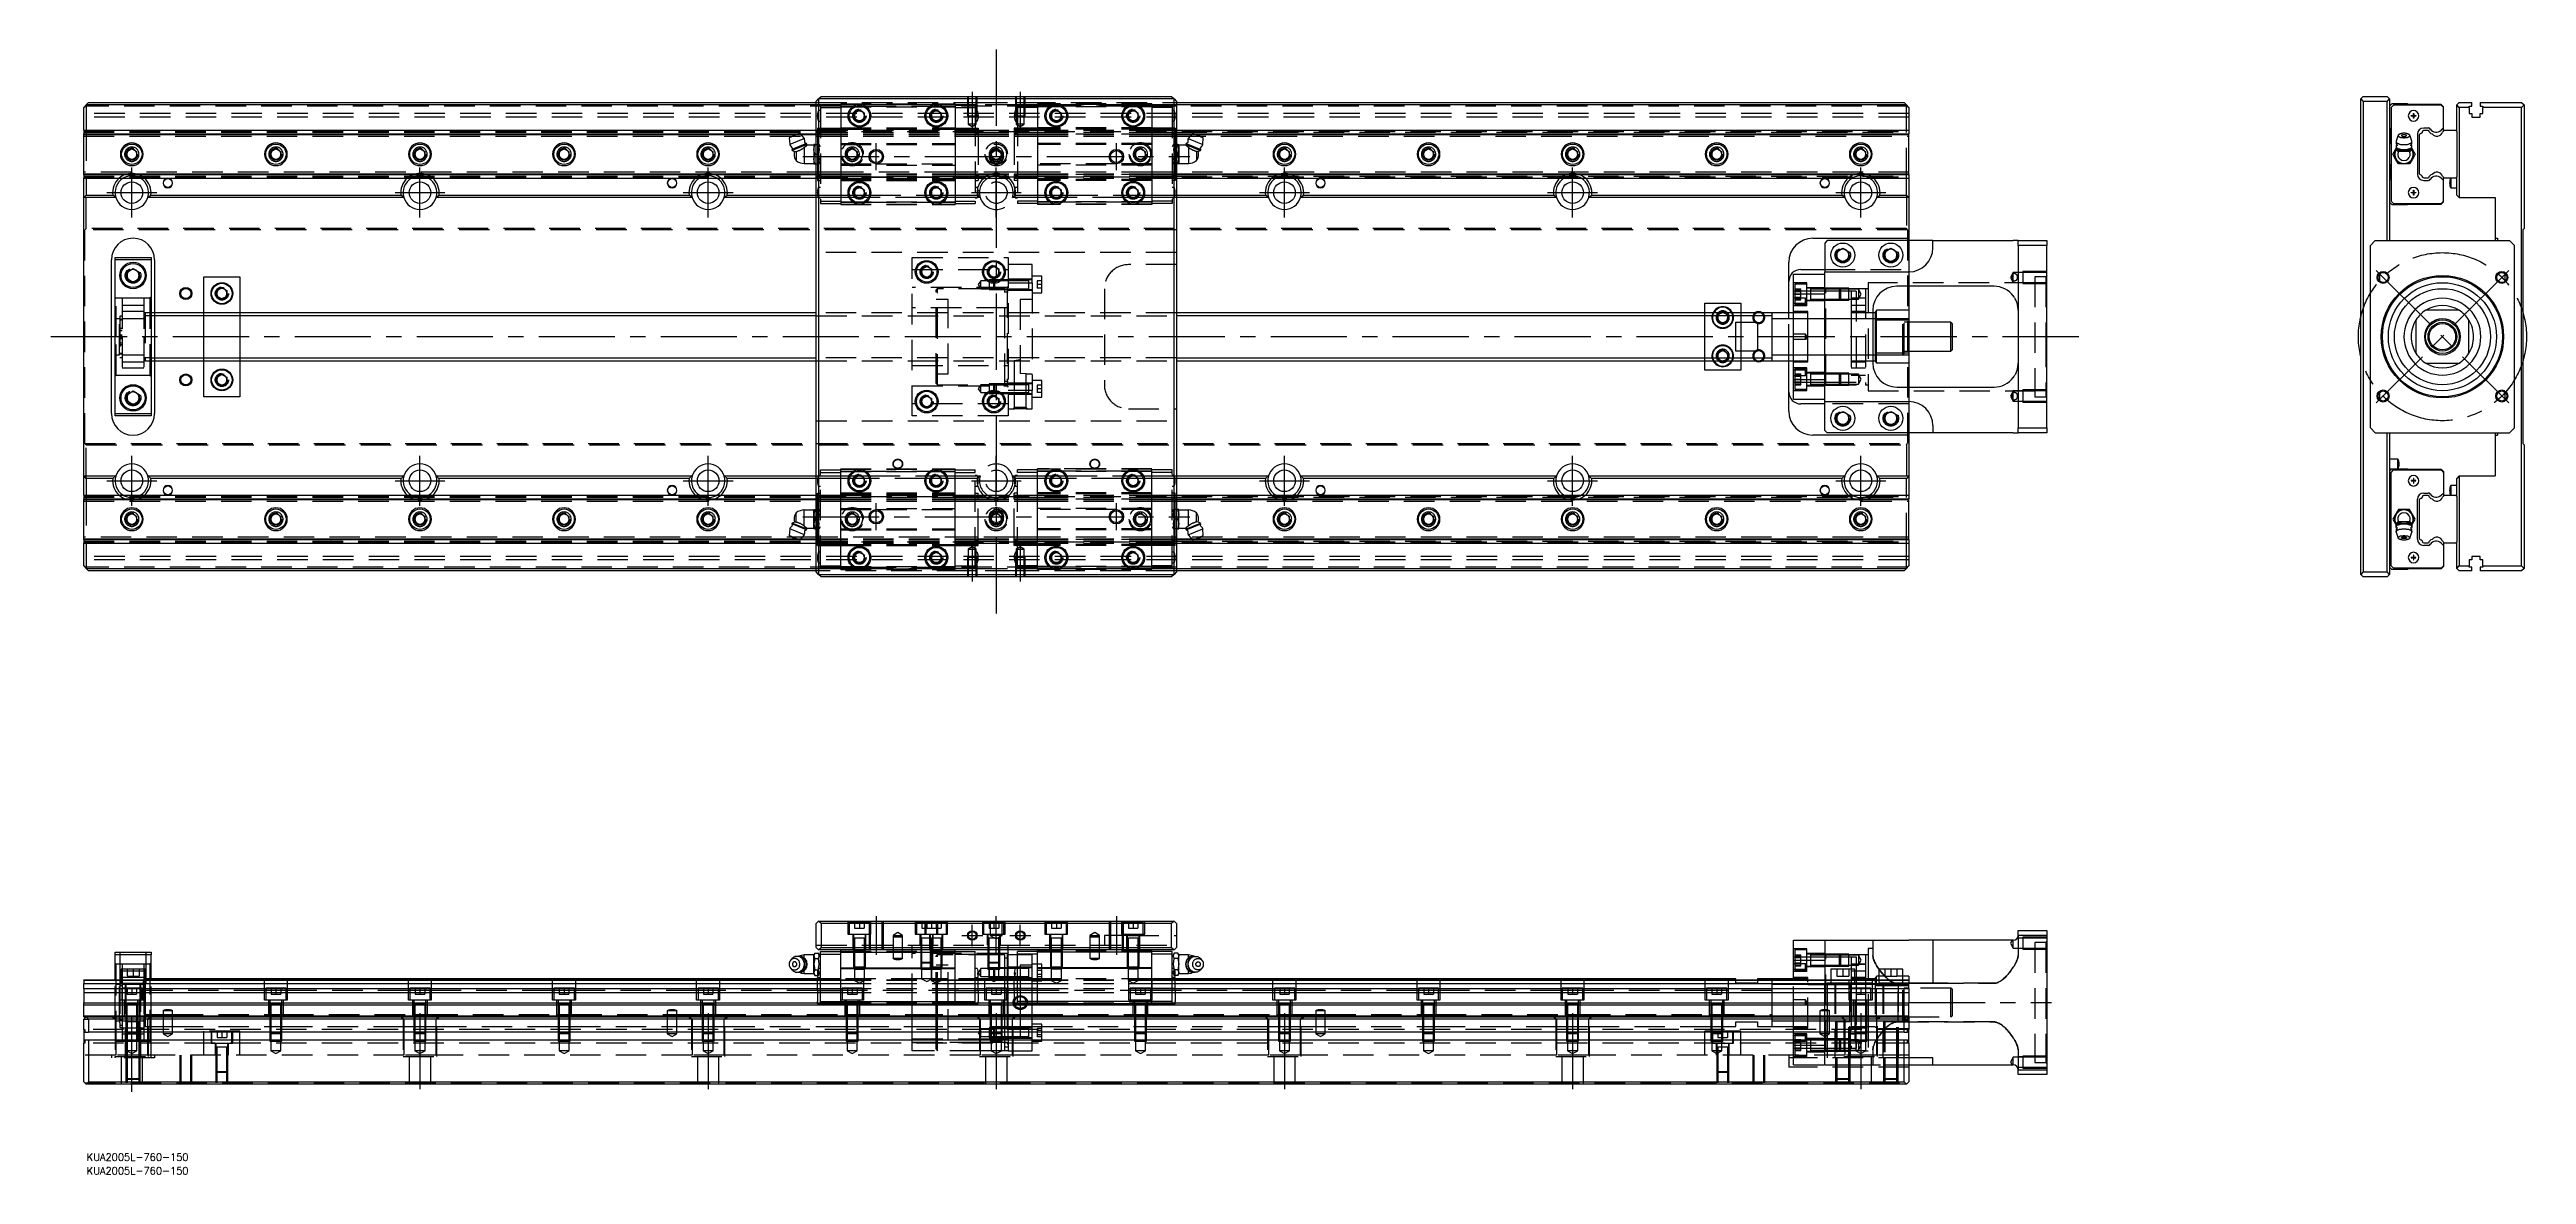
# Model space of a CAD drawing. Extents: x -14 to 1017, y -349 to 120.
import ezdxf

# ---------------------------------------------------------------- set-up
doc = ezdxf.new("R2010")
doc.units = 0
doc.linetypes.add('CENTER', pattern=[50.8, 31.75, -6.35, 6.35, -6.35])
doc.linetypes.add('DASHED', pattern=[19.05, 12.7, -6.35])
doc.layers.get('0').update_dxf_attribs({"linetype": 'CONTINUOUS'})
doc.layers.add('CENTER', color=1, linetype='CENTER')
doc.styles.get("Standard").update_dxf_attribs({"font": 'txt.shx', "height": 3, "bigfont": 'bigfont.shx'})

# ---------------------------------------------------------------- blocks, each defined once
blk = doc.blocks.new('*U3')
at = {"color": 7, "linetype": 'CONTINUOUS'}
blk.add_text('KUA2005L-760-150', height=3, dxfattribs=at).set_placement((1.2, -343.2))
blk = doc.blocks.new('*U4')
at = {"color": 7, "linetype": 'CONTINUOUS'}
blk.add_text('KUA2005L-760-150', height=3, dxfattribs=at).set_placement((1.2, -348.9))

msp = doc.modelspace()

# ---------------------------------------------------------------- linework, layer by layer
at = {"color": 7, "linetype": 'CONTINUOUS'}
for p, q in [((1, 96.5), (0, 95.5)), ((0, 86), (0, 95.5)), ((2, 97.5), (1, 96.5)), ((1, 96.5), (1, 86)), ((305, 96.5), (1, 96.5)), ((2, 97.5), (305, 97.5)), ((305, 98), (306, 99)), ((305, -98), (305, 98)), ((306, 99), (307, 100)), ((454, 99), (306, 99)), ((306, 99), (306, -99)), ((307, 100), (453, 100)), ((321, 93.2), (323, 94.3)), ((321, 90.8), (321, 93.2)), ((323, 94.3), (325, 93.2)), ((325, 93.2), (325, 90.8)), ((353, 93.2), (355, 94.3)), ((353, 90.8), (353, 93.2)), ((355, 94.3), (357, 93.2)), ((357, 93.2), (357, 90.8)), ((403, 93.2), (405, 94.3)), ((403, 90.8), (403, 93.2)), ((405, 94.3), (407, 93.2)), ((407, 93.2), (407, 90.8)), ((435, 93.2), (437, 94.3)), ((435, 90.8), (435, 93.2)), ((437, 94.3), (439, 93.2)), ((439, 93.2), (439, 90.8)), ((453, 100), (454, 99)), ((454, 99), (455, 98)), ((454, -99), (454, 99)), ((455, 98), (455, -98)), ((455, 97.5), (758, 97.5)), ((759, 96.5), (455, 96.5)), ((759, 96.5), (758, 97.5)), ((759, 86), (759, 96.5)), ((760, 95.5), (759, 96.5)), ((760, 95.5), (760, 86)), ((949.2, 100), (948.2, 99)), ((948.2, 99), (949.2, 98)), ((948.2, -99), (948.2, 99)), ((949.2, 100), (959.2, 100)), ((959.2, 98), (949.2, 98)), ((949.2, 98), (949.2, -98)), ((960.2, 99), (959.2, 100)), ((959.2, 98), (960.2, 99)), ((959.2, 40), (959.2, 98)), ((960.2, 99), (960.2, 40)), ((961.2, 97), (960.2, 96)), ((961.9, 96.4), (960.9, 95.4)), ((960.9, 95.4), (960.9, 56.5)), ((967.7, 97), (961.2, 97)), ((981.7, 96.4), (961.9, 96.4)), ((968, 96.7), (967.7, 97)), ((981.7, 96.7), (968, 96.7)), ((970.1, 92.1), (970.1, 93)), ((970.1, 93), (970.3, 93)), ((970.3, 93), (970.3, 92.1)), ((982.7, 95.7), (981.7, 96.7)), ((982.7, 95.4), (981.7, 96.4)), ((982.7, 95.4), (982.7, 95.7)), ((982.7, 86.9), (982.7, 95.4)), ((988.2, 96.5), (989.2, 97.5)), ((988.2, 85.4), (988.2, 96.5)), ((989.2, 95.5), (988.2, 96.5)), ((989.2, 97.5), (994.5, 97.5)), ((989.2, 95.5), (989.2, 58)), ((993.3, 95.5), (989.2, 95.5)), ((993.3, 96), (994.5, 96)), ((993.3, 95.5), (993.3, 96)), ((993.3, 95.5), (993.3, 93)), ((993.3, 93), (994.5, 93)), ((994.5, 96), (994.5, 97.5)), ((994.5, 93), (994.5, 91.5)), ((997.9, 97.5), (1015.2, 97.5)), ((997.9, 97.5), (997.9, 96)), ((997.9, 96), (999, 96)), ((997.9, 93), (999, 93)), ((997.9, 91.5), (997.9, 93)), ((999, 96), (999, 95.5)), ((999, 93), (999, 95.5)), ((1015.2, 95.5), (999, 95.5)), ((1015.2, 97.5), (1016.2, 96.5)), ((1016.2, 96.5), (1015.2, 95.5)), ((1015.2, -95.5), (1015.2, 95.5)), ((1016.2, 96.5), (1016.2, 45)), ((0, 86), (0, 84.5)), ((0, 86), (305, 86)), ((0, 84.5), (297.7, 84.5)), ((0, 84.2), (0, 84.5)), ((0, 84.2), (297, 84.2)), ((0, 67.8), (0, 84.2)), ((298.2, 84.7), (293.8, 82.8)), ((293.8, 82.8), (294, 80)), ((300.1, 82.5), (294, 80)), ((300.1, 82.5), (298.2, 84.7)), ((298.4, 84.5), (305, 84.5)), ((298.6, 84.2), (305, 84.2)), ((323, 89.7), (321, 90.8)), ((325, 90.8), (323, 89.7)), ((355, 89.7), (353, 90.8)), ((357, 90.8), (355, 89.7)), ((405, 89.7), (403, 90.8)), ((407, 90.8), (405, 89.7)), ((437, 89.7), (435, 90.8)), ((439, 90.8), (437, 89.7)), ((455, 86), (760, 86)), ((455, 84.5), (461.6, 84.5)), ((455, 84.2), (461.4, 84.2)), ((461.8, 84.7), (459.9, 82.5)), ((459.9, 82.5), (466, 80)), ((461.8, 84.7), (466.2, 82.8)), ((462.3, 84.5), (760, 84.5)), ((463, 84.2), (760, 84.2)), ((466, 80), (466.2, 82.8)), ((760, 86), (760, 84.5)), ((760, 84.2), (760, 84.5)), ((760, 67.8), (760, 84.2)), ((960.2, 87), (960.7, 86.5)), ((960.7, 86.5), (960.7, 80.5)), ((963.8, 83.9), (962.9, 81.4)), ((963.9, 84), (963.8, 83.9)), ((963.8, 83.9), (963.8, 83.8)), ((963.8, 83.8), (963.8, 83.7)), ((963.8, 83.7), (963.8, 83.6)), ((963.8, 83.7), (963.8, 83.7)), ((963.8, 83.6), (963.9, 83.5)), ((963.9, 84.1), (963.9, 84)), ((964, 84.1), (963.9, 84.1)), ((963.9, 84), (963.9, 84)), ((963.9, 83.5), (964, 83.4)), ((964.1, 84.2), (964, 84.1)), ((964, 83.4), (964.1, 83.3)), ((964, 83.4), (964, 83.4)), ((964.2, 84.3), (964.1, 84.2)), ((964.1, 83.3), (964.3, 83.2)), ((964.3, 84.3), (964.2, 84.3)), ((964.4, 84.4), (964.3, 84.3)), ((964.3, 83.2), (964.4, 83.2)), ((964.5, 84.4), (964.4, 84.4)), ((964.4, 83.2), (964.5, 83.1)), ((964.6, 84.5), (964.5, 84.4)), ((964.5, 83.1), (964.7, 83)), ((964.8, 84.5), (964.6, 84.5)), ((964.7, 83), (964.8, 83)), ((964.9, 84.5), (964.8, 84.5)), ((964.8, 83), (965, 83)), ((965, 84.6), (964.9, 84.5)), ((965.2, 84.6), (965, 84.6)), ((965, 83), (965.2, 82.9)), ((965.4, 84.6), (965.2, 84.6)), ((965.2, 83.9), (965.2, 83.8)), ((965.3, 83.9), (965.2, 83.9)), ((965.2, 83.8), (965.2, 83.8)), ((965.2, 83.8), (965.2, 83.8)), ((965.2, 83.8), (965.2, 83.7)), ((965.2, 83.7), (965.3, 83.6)), ((965.2, 83.7), (965.2, 83.7)), ((965.2, 83.7), (965.2, 83.7)), ((965.2, 82.9), (965.4, 82.9)), ((965.3, 84), (965.3, 83.9)), ((965.4, 84), (965.3, 84)), ((965.3, 83.9), (965.3, 83.9)), ((965.3, 83.6), (965.4, 83.5)), ((965.3, 83.6), (965.3, 83.6)), ((965.3, 83.6), (965.3, 83.6)), ((965.5, 84.6), (965.4, 84.6)), ((965.4, 84), (965.4, 84)), ((965.5, 84), (965.4, 84)), ((965.4, 83.5), (965.5, 83.5)), ((965.4, 83.5), (965.4, 83.5)), ((965.4, 82.9), (965.6, 82.9)), ((965.7, 84.7), (965.5, 84.6)), ((965.6, 84.1), (965.5, 84)), ((965.5, 83.5), (965.6, 83.5)), ((965.6, 84.1), (965.6, 84.1)), ((965.7, 84.1), (965.6, 84.1)), ((965.6, 83.5), (965.6, 83.4)), ((965.6, 83.4), (965.7, 83.4)), ((965.6, 82.9), (965.8, 82.9)), ((965.9, 84.7), (965.7, 84.7)), ((965.8, 84.1), (965.7, 84.1)), ((965.7, 83.4), (965.8, 83.4)), ((965.9, 84.1), (965.8, 84.1)), ((965.8, 83.4), (965.9, 83.4)), ((965.8, 82.9), (966, 82.8)), ((966, 84.7), (965.9, 84.7)), ((965.9, 84.1), (965.9, 84.1)), ((966, 84.1), (965.9, 84.1)), ((965.9, 83.4), (966, 83.4)), ((965.9, 83.4), (965.9, 83.4)), ((966.2, 84.7), (966, 84.7)), ((966.1, 84.1), (966, 84.1)), ((966, 83.4), (966.1, 83.4)), ((966, 82.8), (966.2, 82.8)), ((966.2, 84.1), (966.1, 84.1)), ((966.1, 83.4), (966.2, 83.4)), ((966.4, 84.7), (966.2, 84.7)), ((966.3, 84.1), (966.2, 84.1)), ((966.2, 83.4), (966.3, 83.4)), ((966.2, 82.8), (966.4, 82.8)), ((966.4, 84.1), (966.3, 84.1)), ((966.3, 83.4), (966.4, 83.4)), ((966.5, 84.7), (966.4, 84.7)), ((966.5, 84.1), (966.4, 84.1)), ((966.4, 83.4), (966.5, 83.4)), ((966.4, 82.8), (966.6, 82.9)), ((966.7, 84.7), (966.5, 84.7)), ((966.5, 84.1), (966.5, 84.1)), ((966.6, 84.1), (966.5, 84.1)), ((966.5, 83.4), (966.6, 83.4)), ((966.5, 83.4), (966.5, 83.4)), ((966.7, 84.1), (966.6, 84.1)), ((966.6, 83.4), (966.7, 83.4)), ((966.6, 82.9), (966.8, 82.9)), ((966.9, 84.6), (966.7, 84.7)), ((966.8, 84.1), (966.7, 84.1)), ((966.7, 83.4), (966.8, 83.4)), ((966.8, 84.1), (966.8, 84.1)), ((966.9, 84), (966.8, 84.1)), ((966.8, 83.5), (966.9, 83.5)), ((966.8, 83.4), (966.8, 83.5)), ((966.8, 82.9), (967, 82.9)), ((967, 84.6), (966.9, 84.6)), ((967, 84), (966.9, 84)), ((966.9, 83.5), (967, 83.5)), ((967.2, 84.6), (967, 84.6)), ((967, 84), (967, 84)), ((967.1, 84), (967, 84)), ((967, 83.5), (967.1, 83.6)), ((967, 83.5), (967, 83.5)), ((967, 82.9), (967.2, 82.9)), ((967.1, 83.9), (967.1, 84)), ((967.1, 83.9), (967.1, 83.9)), ((967.2, 83.9), (967.1, 83.9)), ((967.1, 83.6), (967.2, 83.7)), ((967.1, 83.6), (967.1, 83.6)), ((967.1, 83.6), (967.1, 83.6)), ((967.4, 84.6), (967.2, 84.6)), ((967.2, 83.8), (967.2, 83.9)), ((967.2, 83.8), (967.2, 83.8)), ((967.2, 83.8), (967.2, 83.8)), ((967.2, 83.7), (967.2, 83.8)), ((967.2, 83.7), (967.2, 83.7)), ((967.2, 83.7), (967.2, 83.7)), ((967.2, 82.9), (967.4, 83)), ((967.5, 84.5), (967.4, 84.6)), ((967.4, 83), (967.6, 83)), ((967.6, 84.5), (967.5, 84.5)), ((967.8, 84.5), (967.6, 84.5)), ((967.6, 83), (967.7, 83)), ((967.7, 83), (967.9, 83.1)), ((967.9, 84.4), (967.8, 84.5)), ((968, 84.4), (967.9, 84.4)), ((967.9, 83.1), (968, 83.2)), ((968.1, 84.3), (968, 84.4)), ((968, 83.2), (968.1, 83.2)), ((968.2, 84.3), (968.1, 84.3)), ((968.1, 83.2), (968.3, 83.3)), ((968.3, 84.2), (968.2, 84.3)), ((968.4, 84.1), (968.3, 84.2)), ((968.3, 83.3), (968.4, 83.4)), ((968.5, 84.1), (968.4, 84.1)), ((968.4, 83.4), (968.5, 83.5)), ((968.4, 83.4), (968.4, 83.4)), ((968.5, 84), (968.5, 84.1)), ((968.5, 84), (968.5, 84)), ((968.6, 83.9), (968.5, 84)), ((968.5, 83.5), (968.6, 83.6)), ((968.6, 83.8), (968.6, 83.9)), ((969.5, 81.4), (968.6, 83.9)), ((968.6, 83.7), (968.6, 83.8)), ((968.6, 83.7), (968.6, 83.7)), ((968.6, 83.6), (968.6, 83.7)), ((969.2, 92.1), (970.1, 92.1)), ((969.2, 91.9), (969.2, 92.1)), ((970.1, 91.9), (969.2, 91.9)), ((970.1, 92.1), (970.2, 92)), ((970.1, 91.9), (970.2, 92)), ((970.1, 91), (970.1, 91.9)), ((970.3, 91), (970.1, 91)), ((970.3, 92.1), (970.2, 92)), ((970.3, 91.9), (970.2, 92)), ((970.3, 92.1), (971.2, 92.1)), ((971.2, 91.9), (970.3, 91.9)), ((970.3, 91.9), (970.3, 91)), ((971.2, 92.1), (971.2, 91.9)), ((971.8, 84.3), (971.8, 67.7)), ((972.7, 84.2), (972.9, 84.5)), ((972.7, 67.8), (972.7, 84.2)), ((974.3, 86), (976.3, 86)), ((976.3, 86.9), (974.4, 86.9)), ((982.7, 86.9), (981.7, 86)), ((982.3, 85.2), (982.7, 85.6)), ((982.7, 85.6), (982.7, 86.9)), ((982.7, 85.6), (983.1, 86)), ((983.1, 86), (987.6, 86)), ((987.6, 86), (988.2, 85.4)), ((988.2, 85.4), (988.2, 66.6)), ((994.5, 91.5), (997.9, 91.5)), ((18, 77.2), (20, 78.3)), ((18, 74.8), (18, 77.2)), ((20, 73.7), (18, 74.8)), ((20, 78.3), (22, 77.2)), ((22, 74.8), (20, 73.7)), ((22, 77.2), (22, 74.8)), ((78, 77.2), (80, 78.3)), ((78, 74.8), (78, 77.2)), ((80, 73.7), (78, 74.8)), ((80, 78.3), (82, 77.2)), ((82, 74.8), (80, 73.7)), ((82, 77.2), (82, 74.8)), ((138, 77.2), (140, 78.3)), ((138, 74.8), (138, 77.2)), ((140, 73.7), (138, 74.8)), ((140, 78.3), (142, 77.2)), ((142, 74.8), (140, 73.7)), ((142, 77.2), (142, 74.8)), ((198, 77.2), (200, 78.3)), ((198, 74.8), (198, 77.2)), ((200, 73.7), (198, 74.8)), ((200, 78.3), (202, 77.2)), ((202, 74.8), (200, 73.7)), ((202, 77.2), (202, 74.8)), ((258, 77.2), (260, 78.3)), ((258, 74.8), (258, 77.2)), ((260, 73.7), (258, 74.8)), ((260, 78.3), (262, 77.2)), ((262, 74.8), (260, 73.7)), ((262, 77.2), (262, 74.8)), ((300.9, 80.5), (294.8, 77.9)), ((295, 78.4), (294.8, 77.9)), ((294.8, 77.9), (295, 77.6)), ((301.1, 80.1), (295, 77.6)), ((295, 77.6), (296.1, 77.1)), ((295.9, 77.1), (296.6, 77.2)), ((296.6, 77.2), (296.7, 77.2)), ((296.6, 77.2), (296.6, 73.4)), ((296.7, 77.2), (296.9, 77.2)), ((296.9, 77.2), (297, 77.3)), ((297, 77.3), (297.2, 77.3)), ((297.2, 77.3), (297.3, 77.4)), ((297.3, 77.4), (297.5, 77.4)), ((297.5, 77.4), (297.6, 77.5)), ((297.6, 77.5), (297.7, 77.5)), ((297.7, 77.5), (297.9, 77.6)), ((297.9, 77.6), (298, 77.6)), ((298, 77.6), (298.1, 77.7)), ((298.1, 77.7), (298.3, 77.7)), ((298.3, 77.7), (298.4, 77.8)), ((298.4, 77.8), (298.5, 77.8)), ((298.5, 77.8), (298.7, 77.9)), ((298.7, 77.9), (298.8, 78)), ((298.8, 78), (298.9, 78.1)), ((298.9, 78.1), (299, 78.1)), ((299, 78.1), (299.2, 78.2)), ((299.2, 78.2), (299.3, 78.3)), ((299.3, 78.3), (299.4, 78.4)), ((299.4, 78.4), (299.5, 78.4)), ((299.5, 78.4), (299.6, 78.5)), ((299.6, 78.5), (299.7, 78.6)), ((299.7, 78.6), (299.8, 78.7)), ((299.8, 78.7), (299.9, 78.7)), ((299.9, 78.7), (300, 78.8)), ((300, 78.8), (301.1, 79.8)), ((300, 78.8), (300, 72.2)), ((300.9, 80.5), (300.4, 80.7)), ((301.1, 80.1), (300.9, 80.5)), ((300.9, 79.6), (301.1, 80.1)), ((304, 79.8), (301.1, 79.8)), ((304.4, 80), (304, 80)), ((304, 80), (304, 78)), ((304, 78), (304.4, 80)), ((304, 78), (304, 74)), ((304.4, 76), (304, 78)), ((304, 74), (304.4, 76)), ((304, 74), (304, 72)), ((304.4, 72), (304, 74)), ((304.4, 80), (305, 80)), ((304.4, 76), (305, 76)), ((455.6, 80), (455, 80)), ((455.6, 76), (455, 76)), ((455.6, 80), (456, 80)), ((456, 78), (455.6, 80)), ((455.6, 76), (456, 78)), ((456, 74), (455.6, 76)), ((455.6, 72), (456, 74)), ((456, 80), (456, 78)), ((458.9, 79.8), (456, 79.8)), ((456, 78), (456, 74)), ((456, 74), (456, 72)), ((459.1, 80.5), (458.9, 80.1)), ((458.9, 80.1), (465, 77.6)), ((458.9, 80.1), (459.1, 79.6)), ((460, 78.8), (458.9, 79.8)), ((459.6, 80.7), (459.1, 80.5)), ((459.1, 80.5), (465.2, 77.9)), ((460.1, 78.7), (460, 78.8)), ((460, 78.8), (460, 72.2)), ((460.2, 78.7), (460.1, 78.7)), ((460.3, 78.6), (460.2, 78.7)), ((460.4, 78.5), (460.3, 78.6)), ((460.5, 78.4), (460.4, 78.5)), ((460.6, 78.4), (460.5, 78.4)), ((460.7, 78.3), (460.6, 78.4)), ((460.8, 78.2), (460.7, 78.3)), ((461, 78.1), (460.8, 78.2)), ((461.1, 78.1), (461, 78.1)), ((461.2, 78), (461.1, 78.1)), ((461.3, 77.9), (461.2, 78)), ((461.5, 77.8), (461.3, 77.9)), ((461.6, 77.8), (461.5, 77.8)), ((461.7, 77.7), (461.6, 77.8)), ((461.9, 77.7), (461.7, 77.7)), ((462, 77.6), (461.9, 77.7)), ((462.1, 77.6), (462, 77.6)), ((462.3, 77.5), (462.1, 77.6)), ((462.4, 77.5), (462.3, 77.5)), ((462.5, 77.4), (462.4, 77.5)), ((462.7, 77.4), (462.5, 77.4)), ((462.8, 77.3), (462.7, 77.4)), ((463, 77.3), (462.8, 77.3)), ((463.1, 77.2), (463, 77.3)), ((463.3, 77.2), (463.1, 77.2)), ((463.4, 77.2), (463.3, 77.2)), ((464.1, 77.1), (463.4, 77.2)), ((463.4, 77.2), (463.4, 73.4)), ((463.9, 77.1), (465, 77.6)), ((465.2, 77.9), (465, 78.4)), ((465, 77.6), (465.2, 77.9)), ((498, 77.2), (500, 78.3)), ((498, 74.8), (498, 77.2)), ((500, 73.7), (498, 74.8)), ((500, 78.3), (502, 77.2)), ((502, 74.8), (500, 73.7)), ((502, 77.2), (502, 74.8)), ((558, 77.2), (560, 78.3)), ((558, 74.8), (558, 77.2)), ((560, 73.7), (558, 74.8)), ((560, 78.3), (562, 77.2)), ((562, 74.8), (560, 73.7)), ((562, 77.2), (562, 74.8)), ((618, 77.2), (620, 78.3)), ((618, 74.8), (618, 77.2)), ((620, 73.7), (618, 74.8)), ((620, 78.3), (622, 77.2)), ((622, 74.8), (620, 73.7)), ((622, 77.2), (622, 74.8)), ((678, 77.2), (680, 78.3)), ((678, 74.8), (678, 77.2)), ((680, 73.7), (678, 74.8)), ((680, 78.3), (682, 77.2)), ((682, 74.8), (680, 73.7)), ((682, 77.2), (682, 74.8)), ((738, 77.2), (740, 78.3)), ((738, 74.8), (738, 77.2)), ((740, 73.7), (738, 74.8)), ((740, 78.3), (742, 77.2)), ((742, 74.8), (740, 73.7)), ((742, 77.2), (742, 74.8)), ((960.7, 80.5), (960.2, 80)), ((961.6, 76), (962.7, 78)), ((962.7, 74), (961.6, 76)), ((962.7, 78), (963, 78.5)), ((963.9, 72), (962.7, 74)), ((962.9, 81.4), (962.9, 81.3)), ((962.9, 81.3), (962.9, 81.2)), ((962.9, 81.3), (962.9, 81.1)), ((962.9, 81.3), (962.9, 81.3)), ((962.9, 81.2), (962.9, 81.1)), ((962.9, 81.1), (963, 81)), ((962.9, 81.1), (962.9, 80.9)), ((962.9, 80.9), (962.9, 80.8)), ((962.9, 80.8), (963, 80.6)), ((963, 79.5), (962.9, 79.4)), ((962.9, 79.4), (962.9, 79.3)), ((962.9, 79.3), (962.9, 79.2)), ((962.9, 79.3), (962.9, 79.3)), ((962.9, 79.2), (962.9, 79.1)), ((962.9, 79.2), (962.9, 78.8)), ((962.9, 79.1), (962.9, 79)), ((962.9, 79), (963, 78.9)), ((962.9, 78.8), (962.9, 78.7)), ((962.9, 78.8), (962.9, 78.8)), ((962.9, 78.7), (962.9, 78.6)), ((962.9, 78.6), (963, 78.6)), ((963, 81), (963.1, 80.9)), ((963, 80.6), (963, 80.5)), ((963, 80.5), (963, 80.3)), ((963, 80.3), (963.1, 80.1)), ((963.1, 79.6), (963, 79.5)), ((963, 79.5), (963, 79.5)), ((963, 78.9), (963.1, 78.8)), ((963, 78.6), (963, 78.5)), ((963, 78.5), (963.1, 78.4)), ((963.1, 80.9), (963.2, 80.8)), ((963.1, 80.1), (963.2, 80)), ((963.1, 79.7), (963.1, 79.6)), ((963.2, 79.7), (963.1, 79.7)), ((963.1, 78.8), (963.2, 78.7)), ((963.1, 78.4), (963.2, 78.3)), ((963.1, 78.4), (963.1, 78.4)), ((963.1, 78.1), (963.2, 78.2)), ((963.1, 78.1), (963.1, 78.1)), ((963.1, 78), (963.1, 78.1)), ((963.1, 77.9), (963.1, 78)), ((963.1, 77.8), (963.1, 77.9)), ((963.1, 77.8), (963.1, 77.8)), ((963.1, 77.7), (963.1, 77.8)), ((963.2, 77.7), (963.1, 77.7)), ((963.2, 80.8), (963.3, 80.7)), ((963.2, 80), (963.2, 79.9)), ((963.2, 79.9), (963.3, 79.7)), ((963.3, 79.8), (963.2, 79.7)), ((963.2, 78.7), (963.3, 78.6)), ((963.2, 78.3), (963.3, 78.2)), ((963.2, 78.3), (963.2, 78.3)), ((963.2, 78.2), (963.2, 78.3)), ((963.2, 78.3), (964.2, 77.5)), ((963.2, 77.6), (963.2, 77.7)), ((963.2, 77.6), (963.2, 77.6)), ((963.3, 77.5), (963.2, 77.6)), ((963.3, 80.7), (963.4, 80.6)), ((963.3, 79.7), (963.4, 79.6)), ((963.3, 78.6), (963.4, 78.5)), ((963.3, 78.2), (963.5, 78.1)), ((963.3, 77.5), (963.3, 77.5)), ((963.4, 77.4), (963.3, 77.5)), ((963.4, 80.6), (963.5, 80.5)), ((963.4, 79.6), (963.4, 79.5)), ((963.4, 78.5), (963.5, 78.4)), ((963.4, 77.4), (963.4, 77.4)), ((963.5, 77.3), (963.4, 77.4)), ((963.5, 80.5), (963.7, 80.4)), ((963.5, 78.4), (963.7, 78.4)), ((963.5, 78.1), (963.6, 78)), ((963.6, 77.3), (963.5, 77.3)), ((963.6, 78), (963.8, 78)), ((963.7, 77.2), (963.6, 77.3)), ((963.7, 80.4), (963.9, 80.4)), ((963.7, 78.4), (963.9, 78.3)), ((963.8, 77.2), (963.7, 77.2)), ((963.8, 78), (964, 77.9)), ((963.9, 77.2), (963.8, 77.2)), ((963.9, 80.4), (964.1, 80.3)), ((963.9, 78.3), (964.1, 78.2)), ((964, 77.2), (963.9, 77.2)), ((964, 77.9), (964.2, 77.8)), ((964.2, 77.1), (964, 77.2)), ((964.1, 80.3), (964.3, 80.2)), ((964.1, 78.2), (964.3, 78.2)), ((964.2, 77.8), (964.4, 77.8)), ((964.2, 77.5), (964.2, 77.5)), ((964.2, 77.4), (964.2, 77.5)), ((964.3, 77.4), (964.2, 77.4)), ((964.3, 77.1), (964.2, 77.1)), ((964.3, 80.2), (964.5, 80.2)), ((964.3, 78.2), (964.5, 78.1)), ((964.4, 77.4), (964.3, 77.4)), ((964.5, 77.1), (964.3, 77.1)), ((964.4, 77.8), (964.6, 77.7)), ((964.4, 77.3), (964.4, 77.4)), ((964.5, 77.3), (964.4, 77.3)), ((964.5, 80.2), (964.7, 80.1)), ((964.5, 78.1), (964.7, 78.1)), ((964.6, 77.3), (964.5, 77.3)), ((964.7, 77.1), (964.5, 77.1)), ((964.6, 77.7), (964.9, 77.7)), ((964.6, 77.2), (964.6, 77.3)), ((964.7, 77.2), (964.6, 77.2)), ((964.7, 80.1), (964.9, 80.1)), ((964.7, 78.1), (964.9, 78)), ((964.8, 77.2), (964.7, 77.2)), ((964.8, 77.1), (964.7, 77.1)), ((964.9, 77.2), (964.8, 77.2)), ((965, 77.1), (964.8, 77.1)), ((964.9, 80.1), (965.2, 80.1)), ((964.9, 78), (965.2, 78)), ((964.9, 77.7), (965.1, 77.6)), ((965, 77.2), (964.9, 77.2)), ((965, 77.2), (965, 77.2)), ((965.1, 77.2), (965, 77.2)), ((965.2, 77.1), (965, 77.1)), ((965.1, 77.6), (965.4, 77.6)), ((965.2, 77.1), (965.1, 77.2)), ((965.2, 80.1), (965.4, 80)), ((965.2, 78), (965.4, 78)), ((965.3, 77.1), (965.2, 77.1)), ((965.3, 77.1), (965.2, 77.1)), ((965.5, 77.1), (965.3, 77.1)), ((965.4, 77.1), (965.3, 77.1)), ((965.4, 80), (965.7, 80)), ((965.4, 78), (965.7, 77.9)), ((965.4, 77.6), (965.7, 77.6)), ((965.5, 77.1), (965.4, 77.1)), ((965.7, 77.1), (965.5, 77.1)), ((965.5, 77.1), (965.5, 77.1)), ((965.6, 77.1), (965.5, 77.1)), ((965.7, 77.1), (965.6, 77.1)), ((965.7, 80), (965.9, 80)), ((965.7, 77.9), (965.9, 77.9)), ((965.7, 77.6), (965.9, 77.6)), ((965.9, 77.1), (965.7, 77.1)), ((965.8, 77.1), (965.7, 77.1)), ((965.9, 77.1), (965.8, 77.1)), ((965.9, 80), (966.2, 80)), ((965.9, 77.9), (966.2, 77.9)), ((965.9, 77.6), (966.2, 77.6)), ((966, 77.1), (965.9, 77.1)), ((966, 77.1), (965.9, 77.1)), ((966.2, 77.1), (966, 77.1)), ((966, 77.1), (966, 77.1)), ((966.1, 77.1), (966, 77.1)), ((966.2, 77.1), (966.1, 77.1)), ((966.2, 80), (966.5, 80)), ((966.2, 77.9), (966.5, 77.9)), ((966.2, 77.6), (966.5, 77.6)), ((966.4, 77.1), (966.2, 77.1)), ((966.3, 77.1), (966.2, 77.1)), ((966.4, 77.1), (966.3, 77.1)), ((966.6, 77.1), (966.4, 77.1)), ((966.4, 77.1), (966.4, 77.1)), ((966.5, 77.1), (966.4, 77.1)), ((966.5, 80), (966.7, 80)), ((966.5, 77.9), (966.7, 77.9)), ((966.5, 77.6), (966.7, 77.6)), ((966.6, 77.1), (966.5, 77.1)), ((966.8, 77.1), (966.6, 77.1)), ((966.7, 77.1), (966.6, 77.1)), ((966.7, 80), (967, 80)), ((966.7, 77.9), (967, 78)), ((966.7, 77.6), (967, 77.6)), ((966.8, 77.1), (966.7, 77.1)), ((967, 77.1), (966.8, 77.1)), ((966.9, 77.1), (966.8, 77.1)), ((966.9, 77.1), (966.9, 77.1)), ((967, 77.1), (966.9, 77.1)), ((967, 80), (967.2, 80.1)), ((967, 78), (967.2, 78)), ((967, 77.6), (967.3, 77.6)), ((967.2, 77.1), (967, 77.1)), ((967.1, 77.1), (967, 77.1)), ((967.2, 77.1), (967.1, 77.1)), ((967.2, 80.1), (967.5, 80.1)), ((967.2, 78), (967.5, 78)), ((967.3, 77.2), (967.2, 77.1)), ((967.4, 77.1), (967.2, 77.1)), ((967.3, 77.6), (967.5, 77.7)), ((967.4, 77.2), (967.3, 77.2)), ((967.4, 77.2), (967.4, 77.2)), ((967.5, 77.2), (967.4, 77.2)), ((967.6, 77.1), (967.4, 77.1)), ((967.5, 80.1), (967.7, 80.1)), ((967.5, 78), (967.7, 78.1)), ((967.5, 77.7), (967.8, 77.7)), ((967.6, 77.2), (967.5, 77.2)), ((967.7, 77.2), (967.6, 77.2)), ((967.8, 77.1), (967.6, 77.1)), ((967.7, 80.1), (967.9, 80.2)), ((967.7, 78.1), (967.9, 78.1)), ((967.8, 77.2), (967.7, 77.2)), ((967.8, 77.7), (968, 77.8)), ((967.8, 77.3), (967.8, 77.2)), ((967.9, 77.3), (967.8, 77.3)), ((968, 77.1), (967.8, 77.1)), ((967.9, 80.2), (968.1, 80.2)), ((967.9, 78.1), (968.1, 78.2)), ((968, 77.3), (967.9, 77.3)), ((968, 77.8), (968.2, 77.8)), ((968, 77.4), (968, 77.3)), ((968.1, 77.4), (968, 77.4)), ((968.2, 77.1), (968, 77.1)), ((968.1, 80.2), (968.3, 80.3)), ((968.1, 78.2), (968.3, 78.2)), ((968.2, 77.4), (968.1, 77.4)), ((968.2, 77.5), (969.2, 78.3)), ((968.2, 77.8), (968.4, 77.9)), ((968.2, 77.5), (968.2, 77.4)), ((968.2, 77.5), (968.2, 77.5)), ((968.3, 77.2), (968.2, 77.1)), ((968.3, 80.3), (968.5, 80.4)), ((968.3, 78.2), (968.5, 78.3)), ((968.5, 77.2), (968.3, 77.2)), ((968.4, 77.9), (968.6, 78)), ((968.5, 80.4), (968.7, 80.4)), ((968.5, 78.3), (968.7, 78.4)), ((968.6, 77.2), (968.5, 77.2)), ((969.7, 74), (968.5, 72)), ((968.6, 78), (968.8, 78)), ((968.7, 77.2), (968.6, 77.2)), ((968.7, 80.4), (968.9, 80.5)), ((968.7, 78.4), (968.9, 78.4)), ((968.8, 77.3), (968.7, 77.2)), ((968.8, 78), (968.9, 78.1)), ((968.9, 77.3), (968.8, 77.3)), ((968.9, 80.5), (969, 80.6)), ((968.9, 78.4), (969, 78.5)), ((968.9, 78.1), (969.1, 78.2)), ((969, 77.4), (968.9, 77.3)), ((969, 80.6), (969.1, 80.7)), ((969, 79.5), (969.1, 79.7)), ((969, 79.5), (969, 79.5)), ((969, 78.5), (969.1, 78.6)), ((969.1, 77.5), (969, 77.4)), ((969, 77.4), (969, 77.4)), ((969.1, 80.7), (969.2, 80.8)), ((969.1, 79.7), (969.2, 79.9)), ((969.2, 79.7), (969.1, 79.8)), ((969.1, 78.6), (969.2, 78.7)), ((969.1, 78.2), (969.2, 78.3)), ((969.2, 77.6), (969.1, 77.5)), ((969.1, 77.5), (969.1, 77.5)), ((969.2, 80.8), (969.3, 80.9)), ((969.2, 79.9), (969.3, 80)), ((969.3, 79.7), (969.2, 79.7)), ((969.2, 78.7), (969.3, 78.8)), ((969.2, 78.3), (969.3, 78.4)), ((969.2, 78.3), (969.2, 78.2)), ((969.2, 78.3), (969.2, 78.3)), ((969.2, 78.2), (969.3, 78.1)), ((969.2, 77.7), (969.2, 77.6)), ((969.3, 77.7), (969.2, 77.7)), ((969.2, 77.6), (969.2, 77.6)), ((969.3, 80.9), (969.4, 81)), ((969.3, 80.2), (969.4, 80.3)), ((969.3, 80), (969.3, 80.2)), ((969.3, 79.6), (969.3, 79.7)), ((969.4, 79.5), (969.3, 79.6)), ((969.3, 78.8), (969.4, 78.9)), ((969.3, 78.4), (969.4, 78.5)), ((969.3, 78.4), (969.3, 78.4)), ((969.3, 78.1), (969.3, 78)), ((969.3, 78.1), (969.3, 78.1)), ((969.3, 78), (969.3, 77.9)), ((969.3, 77.9), (969.3, 77.8)), ((969.3, 77.8), (969.3, 77.7)), ((969.3, 77.8), (969.3, 77.8)), ((969.4, 81), (969.5, 81.1)), ((969.4, 80.7), (969.5, 80.8)), ((969.4, 80.5), (969.4, 80.7)), ((969.4, 80.3), (969.4, 80.5)), ((969.4, 79.5), (969.4, 79.5)), ((969.5, 79.4), (969.4, 79.5)), ((969.4, 78.9), (969.5, 79)), ((969.4, 78.6), (969.5, 78.6)), ((969.4, 78.5), (969.4, 78.6)), ((969.4, 78.5), (969.7, 78)), ((969.5, 81.3), (969.5, 81.4)), ((969.5, 81.2), (969.5, 81.3)), ((969.5, 81.1), (969.5, 81.3)), ((969.5, 81.1), (969.5, 81.2)), ((969.5, 81), (969.5, 81.1)), ((969.5, 80.8), (969.5, 81)), ((969.5, 79.3), (969.5, 79.4)), ((969.5, 79.3), (969.5, 79.3)), ((969.5, 79.2), (969.5, 79.3)), ((969.5, 79.1), (969.5, 79.2)), ((969.5, 78.8), (969.5, 79.2)), ((969.5, 79), (969.5, 79.1)), ((969.5, 78.8), (969.5, 78.8)), ((969.5, 78.7), (969.5, 78.8)), ((969.5, 78.6), (969.5, 78.7)), ((969.7, 78), (970.8, 76)), ((970.8, 76), (969.7, 74)), ((0, 67.5), (0, 67.8)), ((0, 67.8), (305, 67.8)), ((0, 67.5), (0, 66)), ((0, 67.5), (305, 67.5)), ((0, 58), (0, 66)), ((0, 66), (305, 66)), ((1, 66), (1, 59)), ((300, 72.2), (304, 72.2)), ((304, 72), (304.4, 72)), ((304.4, 72), (305, 72)), ((321, 61.2), (323, 62.3)), ((323, 62.3), (325, 61.2)), ((353, 61.2), (355, 62.3)), ((355, 62.3), (357, 61.2)), ((403, 61.2), (405, 62.3)), ((405, 62.3), (407, 61.2)), ((435, 61.2), (437, 62.3)), ((437, 62.3), (439, 61.2)), ((455.6, 72), (455, 72)), ((455, 67.8), (760, 67.8)), ((455, 67.5), (760, 67.5)), ((455, 66), (760, 66)), ((456, 72), (455.6, 72)), ((456, 72.2), (460, 72.2)), ((759, 59), (759, 66)), ((760, 67.5), (760, 67.8)), ((760, 67.5), (760, 66)), ((760, 66), (760, 58)), ((960.2, 72), (960.7, 71.5)), ((960.7, 65.5), (960.2, 65)), ((960.7, 71.5), (960.7, 65.5)), ((966.2, 72), (963.9, 72)), ((968.5, 72), (966.2, 72)), ((972.9, 67.5), (972.7, 67.8)), ((976.3, 66), (974.3, 66)), ((974.4, 65.1), (976.3, 65.1)), ((981.7, 66), (982.7, 65.1)), ((983.1, 66), (982.3, 66.8)), ((982.7, 65.1), (982.7, 66.4)), ((982.7, 56.5), (982.7, 65.1)), ((987.6, 66), (983.1, 66)), ((985.2, 64.1), (985.2, 63.9)), ((985.7, 66), (985.7, 62)), ((985.7, 62), (988.2, 62)), ((988.2, 66.6), (987.6, 66)), ((988.2, 66), (987.6, 66)), ((988.2, 59), (988.2, 66.6)), ((0, 58), (1, 59)), ((0, -58), (0, 58)), ((13.3, 58), (0, 58)), ((1, 59), (12.1, 59)), ((13.3, 58), (12.1, 59)), ((26.7, 58), (27.9, 59)), ((133.3, 58), (26.7, 58)), ((27.9, 59), (132.1, 59)), ((133.3, 58), (132.1, 59)), ((146.7, 58), (147.9, 59)), ((253.3, 58), (146.7, 58)), ((147.9, 59), (252.1, 59)), ((253.3, 58), (252.1, 59)), ((266.7, 58), (267.9, 59)), ((305, 58), (266.7, 58)), ((267.9, 59), (305, 59)), ((321, 58.8), (321, 61.2)), ((323, 57.7), (321, 58.8)), ((325, 58.8), (323, 57.7)), ((325, 61.2), (325, 58.8)), ((353, 58.8), (353, 61.2)), ((355, 57.7), (353, 58.8)), ((357, 58.8), (355, 57.7)), ((357, 61.2), (357, 58.8)), ((403, 58.8), (403, 61.2)), ((405, 57.7), (403, 58.8)), ((407, 58.8), (405, 57.7)), ((407, 61.2), (407, 58.8)), ((435, 58.8), (435, 61.2)), ((437, 57.7), (435, 58.8)), ((439, 58.8), (437, 57.7)), ((439, 61.2), (439, 58.8)), ((455, 59), (492.1, 59)), ((493.3, 58), (455, 58)), ((493.3, 58), (492.1, 59)), ((506.7, 58), (507.9, 59)), ((613.3, 58), (506.7, 58)), ((507.9, 59), (612.1, 59)), ((613.3, 58), (612.1, 59)), ((626.7, 58), (627.9, 59)), ((733.3, 58), (626.7, 58)), ((627.9, 59), (732.1, 59)), ((733.3, 58), (732.1, 59)), ((746.7, 58), (747.9, 59)), ((760, 58), (746.7, 58)), ((747.9, 59), (759, 59)), ((759, 59), (760, 58)), ((760, 58), (760, 41)), ((960.2, 56), (961.2, 55)), ((960.9, 56.5), (961.9, 55.5)), ((961.2, 55), (967.7, 55)), ((961.9, 55.5), (981.7, 55.5)), ((967.7, 55), (968, 55.2)), ((968, 55.2), (981.7, 55.2)), ((969.2, 59.9), (969.2, 60.1)), ((969.2, 60.1), (970.1, 60.1)), ((970.1, 59.9), (969.2, 59.9)), ((970.1, 60.1), (970.1, 61)), ((970.1, 61), (970.3, 61)), ((970.1, 60.1), (970.2, 60)), ((970.1, 59.9), (970.2, 60)), ((970.1, 59), (970.1, 59.9)), ((970.3, 59), (970.1, 59)), ((970.3, 60.1), (970.2, 60)), ((970.3, 59.9), (970.2, 60)), ((970.3, 61), (970.3, 60.1)), ((970.3, 60.1), (971.2, 60.1)), ((971.2, 59.9), (970.3, 59.9)), ((970.3, 59.9), (970.3, 59)), ((971.2, 60.1), (971.2, 59.9)), ((981.7, 55.5), (982.7, 56.5)), ((981.7, 55.2), (982.7, 56.2)), ((982.7, 56.2), (982.7, 56.5)), ((988.2, 59), (989.2, 58)), ((989.2, 58), (1004.2, 58)), ((1004.2, 58), (1004.2, 41)), ((1015.7, 44.5), (1016.2, 45)), ((1015.7, 44.5), (1015.7, -44.5)), ((11.5, -32), (11.5, 32)), ((13, 32), (13, 33)), ((13, 33), (28, 33)), ((13, -32), (13, 32)), ((28, 32), (13, 32)), ((28, 33), (28, 32)), ((28, 32), (28, -32)), ((29.5, 32), (29.5, 10)), ((710, 10), (710, 31)), ((720, 41), (760, 41)), ((726, 40), (725, 39)), ((725, 39), (725, 27)), ((770, 40), (726, 40)), ((730, 35.4), (732.5, 36.9)), ((730, 32.6), (730, 35.4)), ((732.5, 31.1), (730, 32.6)), ((732.5, 36.9), (735, 35.4)), ((735, 32.6), (732.5, 31.1)), ((735, 35.4), (735, 32.6)), ((750, 35.4), (752.5, 36.9)), ((750, 32.6), (750, 35.4)), ((752.5, 31.1), (750, 32.6)), ((752.5, 36.9), (755, 35.4)), ((755, 32.6), (752.5, 31.1)), ((755, 35.4), (755, 32.6)), ((760, 41), (760, 40)), ((770, 40), (803.5, 40)), ((770, 37), (770, 40)), ((805.5, 40), (803.5, 40)), ((805.5, 38), (805.5, 40)), ((805.5, 40), (817.5, 40)), ((805.5, 38), (805.5, -38)), ((817.5, 38), (805.5, 38)), ((817.5, 40), (817.5, 38)), ((817.5, -38), (817.5, 38)), ((954.2, 40), (952.2, 38)), ((952.2, -38), (952.2, 38)), ((954.2, 40), (1010.2, 40)), ((1004.2, 41), (1004.2, 40)), ((1004.2, 41), (1005.2, 41)), ((1005.2, 41), (1005.2, 40)), ((1012.2, 38), (1010.2, 40)), ((1012.2, -38), (1012.2, 38)), ((18, 26.9), (20.5, 28.4)), ((18, 24.1), (18, 26.9)), ((20.5, 22.6), (18, 24.1)), ((20.5, 28.4), (23, 26.9)), ((23, 24.1), (20.5, 22.6)), ((23, 26.9), (23, 24.1)), ((50, 25), (65, 25)), ((50, 10), (50, 25)), ((65, 25), (65, 10)), ((349, 28.2), (351, 29.3)), ((349, 25.8), (349, 28.2)), ((351, 24.7), (349, 25.8)), ((351, 29.3), (353, 28.2)), ((353, 25.8), (351, 24.7)), ((353, 28.2), (353, 25.8)), ((377, 28.2), (379, 29.3)), ((377, 25.8), (377, 28.2)), ((379, 24.7), (377, 25.8)), ((379, 29.3), (381, 28.2)), ((381, 25.8), (379, 24.7)), ((381, 28.2), (381, 25.8)), ((712, 17.8), (712, 26)), ((712, 26), (725, 26)), ((715, 28), (725, 28)), ((725, 27), (760, 27)), ((725, 17.8), (725, 27)), ((795.5, 21), (755, 21)), ((760, 21), (760, 11)), ((803, 25), (803.1, 25.2)), ((803, 24.9), (803, 25)), ((803, 24.8), (803, 24.9)), ((803, 24.7), (803, 24.8)), ((803, 24.5), (803, 24.7)), ((803, 24.4), (803, 24.5)), ((803.1, 24.3), (803, 24.4)), ((803.1, 25.4), (803.2, 25.6)), ((803.1, 25.2), (803.1, 25.4)), ((803.1, 24.2), (803.1, 24.3)), ((803.2, 23.9), (803.1, 24.2)), ((803.2, 25.8), (803.3, 26)), ((803.2, 25.6), (803.2, 25.8)), ((803.3, 23.6), (803.2, 23.9)), ((803.3, 26), (803.4, 26.2)), ((803.4, 23.3), (803.3, 23.6)), ((803.4, 26.2), (803.5, 26.4)), ((803.5, 23.1), (803.4, 23.3)), ((803.5, 26.4), (803.6, 26.4)), ((803.5, 23.1), (803.5, 26.4)), ((803.6, 23.1), (803.5, 23.1)), ((803.6, 26.4), (803.7, 26.4)), ((803.6, 26.4), (803.6, 26.4)), ((803.7, 23.1), (803.6, 23.1)), ((803.7, 26.4), (803.8, 26.4)), ((803.7, 23.1), (803.7, 23.1)), ((803.8, 23.1), (803.7, 23.1)), ((803.8, 26.4), (803.9, 26.4)), ((803.9, 23.1), (803.8, 23.1)), ((803.9, 26.4), (804, 26.4)), ((803.9, 26.4), (803.9, 26.4)), ((804, 23.1), (803.9, 23.1)), ((804, 26.4), (804.1, 26.4)), ((804, 23.1), (804, 23.1)), ((804.1, 23.1), (804, 23.1)), ((804.1, 26.4), (804.2, 26.3)), ((804.2, 23.2), (804.1, 23.1)), ((804.2, 26.3), (804.3, 26.3)), ((804.2, 26.3), (804.2, 26.3)), ((804.2, 23.2), (804.2, 23.2)), ((804.3, 23.2), (804.2, 23.2)), ((804.3, 26.3), (804.4, 26.3)), ((804.4, 23.2), (804.3, 23.2)), ((804.4, 26.3), (804.4, 26.2)), ((804.4, 26.2), (804.5, 26.2)), ((804.5, 23.3), (804.4, 23.2)), ((804.4, 23.2), (804.4, 23.2)), ((804.5, 26.2), (804.6, 26.1)), ((804.5, 26.2), (804.5, 26.2)), ((804.6, 23.4), (804.5, 23.3)), ((804.5, 23.3), (804.5, 23.3)), ((804.6, 26.1), (804.7, 26.1)), ((804.6, 26.1), (804.6, 26.1)), ((804.6, 23.4), (804.6, 23.4)), ((804.7, 23.4), (804.6, 23.4)), ((804.7, 26.1), (804.7, 26)), ((804.7, 26), (804.8, 26)), ((804.7, 23.5), (804.7, 23.4)), ((804.8, 23.5), (804.7, 23.5)), ((804.8, 26), (804.8, 25.9)), ((804.8, 25.9), (804.9, 25.8)), ((804.8, 25.9), (804.8, 25.9)), ((804.9, 23.7), (804.8, 23.6)), ((804.8, 23.6), (804.8, 23.5)), ((804.8, 23.6), (804.8, 23.6)), ((804.9, 25.8), (804.9, 25.7)), ((804.9, 25.8), (804.9, 25.8)), ((804.9, 25.7), (805, 25.7)), ((804.9, 23.8), (804.9, 23.7)), ((805, 23.8), (804.9, 23.8)), ((804.9, 23.7), (804.9, 23.7)), ((805, 25.7), (805, 25.6)), ((805, 25.6), (805, 25.5)), ((805, 25.5), (805.1, 25.4)), ((805, 25.5), (805, 25.5)), ((805.1, 24.1), (805, 24)), ((805, 24), (805, 23.9)), ((805, 24), (805, 24)), ((805, 23.9), (805, 23.8)), ((805.1, 25.4), (805.1, 25.3)), ((805.1, 25.3), (805.1, 25.2)), ((805.1, 25.2), (805.1, 25.1)), ((805.1, 25.1), (805.1, 25)), ((805.1, 25.1), (805.1, 25.1)), ((805.1, 25), (805.1, 24.9)), ((805.1, 24.9), (805.1, 24.8)), ((805.1, 24.8), (805.1, 24.7)), ((805.1, 24.7), (805.1, 24.6)), ((805.1, 24.7), (805.1, 24.7)), ((805.1, 24.6), (805.1, 24.5)), ((805.1, 24.5), (805.1, 24.4)), ((805.1, 24.4), (805.1, 24.3)), ((805.1, 24.3), (805.1, 24.2)), ((805.1, 24.3), (805.1, 24.3)), ((805.1, 24.2), (805.1, 24.1)), ((956.2, 23.1), (956.2, 26.4)), ((1008.2, 26.4), (1008.2, 23.1)), ((55.5, 19.2), (57.5, 20.3)), ((55.5, 16.8), (55.5, 19.2)), ((57.5, 15.7), (55.5, 16.8)), ((57.5, 20.3), (59.5, 19.2)), ((59.5, 16.8), (57.5, 15.7)), ((59.5, 19.2), (59.5, 16.8)), ((675, 14), (690, 14)), ((675, 10), (675, 14)), ((690, 14), (690, 10)), ((712, 17.8), (725, 17.8)), ((712, -17.8), (712, 17.8)), ((725, -17.8), (725, 17.8)), ((725, -17.8), (725, 17.8)), ((745, 11), (745, -11)), ((746.3, 10.4), (746, 10.4)), ((746, 10.4), (746, 0)), ((746.6, 6.9), (746.6, 11)), ((760, 11), (746.6, 11)), ((760, 11), (760, 6.9)), ((803.7, 16.7), (803.5, 17)), ((803.9, 16.5), (803.7, 16.7)), ((804, 16.2), (803.9, 16.5)), ((804.2, 16), (804, 16.2)), ((804.3, 15.7), (804.2, 16)), ((804.5, 15.4), (804.3, 15.7)), ((804.7, 15), (804.5, 15.4)), ((804.8, 14.6), (804.7, 15)), ((805, 14.3), (804.8, 14.6)), ((805.1, 13.9), (805, 14.3)), ((805.2, 13.5), (805.1, 13.9)), ((805.3, 13.1), (805.2, 13.5)), ((805.4, 12.7), (805.3, 13.1)), ((805.4, 12.1), (805.4, 12.7)), ((805.5, 11.6), (805.4, 12.1)), ((805.5, 11), (805.5, 11.6)), ((805.5, 11), (805.5, 11)), ((989.1, 11), (975.3, 11)), ((305, 10), (28, 10)), ((703, 10), (455, 10)), ((682, 10), (682.5, 10.3)), ((682.5, 10.3), (683, 10)), ((688, -6), (688, 6)), ((688, 6), (697, 6)), ((697, 6), (697, -6)), ((712, 10), (703, 10)), ((703, 10), (703, -10)), ((703, 10), (703, -10)), ((746, 10), (745, 10)), ((746, 0), (746, -10.4)), ((746.6, -6.9), (746.6, 6.9)), ((760, 6.9), (746.6, 6.9)), ((760, 6.9), (760, -6.9)), ((777.5, 6), (760, 6)), ((778, 5.5), (777.5, 6)), ((777.5, -6), (777.5, 6)), ((778, 5.5), (778, -5.5)), ((971.2, 6.9), (971.2, -6.9)), ((993.2, -6.9), (993.2, 6.9)), ((28, -10), (305, -10)), ((29.5, -10), (29.5, -32)), ((50, -25), (50, -10)), ((65, -10), (65, -25)), ((455, -10), (703, -10)), ((675, -14), (675, -10)), ((682.5, -10.3), (682, -10)), ((683, -10), (682.5, -10.3)), ((697, -6), (688, -6)), ((690, -10), (690, -14)), ((703, -10), (712, -10)), ((710, -31), (710, -10)), ((745, -10), (746, -10)), ((746.6, -11), (746.6, -6.9)), ((760, -6.9), (746.6, -6.9)), ((760, -6), (777.5, -6)), ((760, -6.9), (760, -11)), ((777.5, -6), (778, -5.5)), ((55.5, -16.8), (57.5, -15.7)), ((55.5, -19.2), (55.5, -16.8)), ((57.5, -20.3), (55.5, -19.2)), ((57.5, -15.7), (59.5, -16.8)), ((59.5, -19.2), (57.5, -20.3)), ((59.5, -16.8), (59.5, -19.2)), ((690, -14), (675, -14)), ((712, -26), (712, -17.8)), ((712, -17.8), (725, -17.8)), ((725, -27), (725, -17.8)), ((746, -10.4), (746.3, -10.4)), ((760, -11), (746.6, -11)), ((760, -11), (760, -21)), ((803.5, -17), (803.7, -16.7)), ((803.7, -16.7), (803.9, -16.5)), ((803.9, -16.5), (804, -16.2)), ((804, -16.2), (804.2, -16)), ((804.2, -16), (804.3, -15.7)), ((804.3, -15.7), (804.5, -15.4)), ((804.5, -15.4), (804.7, -15)), ((804.7, -15), (804.8, -14.6)), ((804.8, -14.6), (805, -14.3)), ((805, -14.3), (805.1, -13.9)), ((805.1, -13.9), (805.2, -13.5)), ((805.2, -13.5), (805.3, -13.1)), ((805.3, -13.1), (805.4, -12.7)), ((805.4, -12.1), (805.5, -11.6)), ((805.4, -12.7), (805.4, -12.1)), ((805.5, -11), (805.5, -11)), ((805.5, -11.6), (805.5, -11)), ((975.3, -11), (989.1, -11)), ((18, -24.1), (20.5, -22.6)), ((18, -26.9), (18, -24.1)), ((20.5, -28.4), (18, -26.9)), ((20.5, -22.6), (23, -24.1)), ((23, -26.9), (20.5, -28.4)), ((23, -24.1), (23, -26.9)), ((65, -25), (50, -25)), ((349, -25.8), (351, -24.7)), ((349, -28.2), (349, -25.8)), ((351, -29.3), (349, -28.2)), ((351, -24.7), (353, -25.8)), ((353, -28.2), (351, -29.3)), ((353, -25.8), (353, -28.2)), ((377, -25.8), (379, -24.7)), ((377, -28.2), (377, -25.8)), ((379, -29.3), (377, -28.2)), ((379, -24.7), (381, -25.8)), ((381, -28.2), (379, -29.3)), ((381, -25.8), (381, -28.2)), ((712, -26), (725, -26)), ((725, -28), (715, -28)), ((725, -39), (725, -27)), ((725, -27), (760, -27)), ((755, -21), (795.5, -21)), ((803, -24.5), (803.1, -24.3)), ((803, -24.6), (803, -24.5)), ((803, -24.7), (803, -24.6)), ((803, -24.8), (803, -24.7)), ((803, -24.9), (803, -24.8)), ((803, -25.1), (803, -24.9)), ((803.1, -25.2), (803, -25.1)), ((803.1, -24.1), (803.2, -23.9)), ((803.1, -24.3), (803.1, -24.1)), ((803.1, -25.3), (803.1, -25.2)), ((803.2, -25.6), (803.1, -25.3)), ((803.2, -23.7), (803.3, -23.5)), ((803.2, -23.9), (803.2, -23.7)), ((803.3, -25.9), (803.2, -25.6)), ((803.3, -23.5), (803.4, -23.3)), ((803.4, -26.2), (803.3, -25.9)), ((803.4, -23.3), (803.5, -23.1)), ((803.5, -26.4), (803.4, -26.2)), ((803.5, -23.1), (803.6, -23.1)), ((803.5, -26.4), (803.5, -23.1)), ((803.6, -26.4), (803.5, -26.4)), ((803.6, -23.1), (803.7, -23.1)), ((803.6, -23.1), (803.6, -23.1)), ((803.7, -26.4), (803.6, -26.4)), ((803.7, -23.1), (803.8, -23.1)), ((803.7, -26.4), (803.7, -26.4)), ((803.8, -26.4), (803.7, -26.4)), ((803.8, -23.1), (803.9, -23.1)), ((803.9, -26.4), (803.8, -26.4)), ((803.9, -23.1), (804, -23.1)), ((803.9, -23.1), (803.9, -23.1)), ((804, -26.4), (803.9, -26.4)), ((804, -23.1), (804.1, -23.1)), ((804, -26.4), (804, -26.4)), ((804.1, -26.4), (804, -26.4)), ((804.1, -23.1), (804.2, -23.2)), ((804.2, -26.3), (804.1, -26.4)), ((804.2, -23.2), (804.2, -23.2)), ((804.2, -23.2), (804.3, -23.2)), ((804.2, -26.3), (804.2, -26.3)), ((804.3, -26.3), (804.2, -26.3)), ((804.3, -23.2), (804.4, -23.2)), ((804.4, -26.3), (804.3, -26.3)), ((804.4, -23.2), (804.4, -23.3)), ((804.4, -23.3), (804.5, -23.3)), ((804.4, -26.2), (804.4, -26.3)), ((804.5, -26.2), (804.4, -26.2)), ((804.5, -23.3), (804.6, -23.4)), ((804.5, -23.3), (804.5, -23.3)), ((804.6, -26.1), (804.5, -26.2)), ((804.5, -26.2), (804.5, -26.2)), ((804.6, -23.4), (804.7, -23.4)), ((804.6, -23.4), (804.6, -23.4)), ((804.6, -26.1), (804.6, -26.1)), ((804.7, -26.1), (804.6, -26.1)), ((804.7, -23.4), (804.7, -23.5)), ((804.7, -23.5), (804.8, -23.5)), ((804.7, -26), (804.7, -26.1)), ((804.8, -26), (804.7, -26)), ((804.8, -23.5), (804.8, -23.6)), ((804.8, -23.6), (804.9, -23.7)), ((804.8, -23.6), (804.8, -23.6)), ((804.9, -25.8), (804.8, -25.9)), ((804.8, -25.9), (804.8, -26)), ((804.8, -25.9), (804.8, -25.9)), ((804.9, -23.7), (804.9, -23.8)), ((804.9, -23.7), (804.9, -23.7)), ((804.9, -23.8), (805, -23.8)), ((804.9, -25.7), (804.9, -25.8)), ((805, -25.7), (804.9, -25.7)), ((804.9, -25.8), (804.9, -25.8)), ((805, -23.8), (805, -23.9)), ((805, -23.9), (805, -24)), ((805, -24), (805.1, -24.1)), ((805, -24), (805, -24)), ((805.1, -25.4), (805, -25.5)), ((805, -25.5), (805, -25.6)), ((805, -25.5), (805, -25.5)), ((805, -25.6), (805, -25.7)), ((805.1, -24.1), (805.1, -24.2)), ((805.1, -24.2), (805.1, -24.3)), ((805.1, -24.3), (805.1, -24.4)), ((805.1, -24.4), (805.1, -24.5)), ((805.1, -24.4), (805.1, -24.4)), ((805.1, -24.5), (805.1, -24.6)), ((805.1, -24.6), (805.1, -24.7)), ((805.1, -24.7), (805.1, -24.8)), ((805.1, -24.8), (805.1, -24.9)), ((805.1, -24.8), (805.1, -24.8)), ((805.1, -24.9), (805.1, -25)), ((805.1, -25), (805.1, -25.1)), ((805.1, -25.1), (805.1, -25.2)), ((805.1, -25.2), (805.1, -25.3)), ((805.1, -25.2), (805.1, -25.2)), ((805.1, -25.3), (805.1, -25.4)), ((956.2, -26.4), (956.2, -23.1)), ((1008.2, -23.1), (1008.2, -26.4)), ((13, -33), (13, -32)), ((13, -32), (28, -32)), ((28, -33), (13, -33)), ((28, -32), (28, -33)), ((760, -41), (720, -41)), ((725, -39), (726, -40)), ((770, -40), (726, -40)), ((730, -32.6), (732.5, -31.1)), ((730, -35.4), (730, -32.6)), ((732.5, -36.9), (730, -35.4)), ((732.5, -31.1), (735, -32.6)), ((735, -35.4), (732.5, -36.9)), ((735, -32.6), (735, -35.4)), ((750, -32.6), (752.5, -31.1)), ((750, -35.4), (750, -32.6)), ((752.5, -36.9), (750, -35.4)), ((752.5, -31.1), (755, -32.6)), ((755, -35.4), (752.5, -36.9)), ((755, -32.6), (755, -35.4)), ((760, -40), (760, -41)), ((760, -41), (760, -58)), ((770, -37), (770, -40)), ((803.5, -40), (770, -40)), ((803.5, -40), (805.5, -40)), ((805.5, -40), (805.5, -38)), ((805.5, -38), (817.5, -38)), ((817.5, -40), (805.5, -40)), ((817.5, -38), (817.5, -40)), ((952.2, -38), (954.2, -40)), ((954.2, -40), (1010.2, -40)), ((959.2, -98), (959.2, -40)), ((960.2, -40), (960.2, -99)), ((1004.2, -40), (1004.2, -41)), ((1004.2, -41), (1005.2, -41)), ((1004.2, -41), (1004.2, -58)), ((1005.2, -40), (1005.2, -41)), ((1010.2, -40), (1012.2, -38)), ((963.7, -51), (960.2, -51)), ((963.7, -53), (963.7, -51)), ((1016.2, -45), (1015.7, -44.5)), ((1016.2, -45), (1016.2, -96.5)), ((0, -58), (13.3, -58)), ((1, -59), (0, -58)), ((0, -66), (0, -58)), ((12.1, -59), (1, -59)), ((1, -59), (1, -66)), ((12.1, -59), (13.3, -58)), ((26.7, -58), (133.3, -58)), ((27.9, -59), (26.7, -58)), ((132.1, -59), (27.9, -59)), ((132.1, -59), (133.3, -58)), ((146.7, -58), (253.3, -58)), ((147.9, -59), (146.7, -58)), ((252.1, -59), (147.9, -59)), ((252.1, -59), (253.3, -58)), ((266.7, -58), (305, -58)), ((267.9, -59), (266.7, -58)), ((305, -59), (267.9, -59)), ((321, -58.8), (323, -57.7)), ((321, -61.2), (321, -58.8)), ((323, -62.3), (321, -61.2)), ((323, -57.7), (325, -58.8)), ((325, -61.2), (323, -62.3)), ((325, -58.8), (325, -61.2)), ((353, -58.8), (355, -57.7)), ((353, -61.2), (353, -58.8)), ((355, -62.3), (353, -61.2)), ((355, -57.7), (357, -58.8)), ((357, -61.2), (355, -62.3)), ((357, -58.8), (357, -61.2)), ((403, -58.8), (405, -57.7)), ((403, -61.2), (403, -58.8)), ((405, -62.3), (403, -61.2)), ((405, -57.7), (407, -58.8)), ((407, -61.2), (405, -62.3)), ((407, -58.8), (407, -61.2)), ((435, -58.8), (437, -57.7)), ((435, -61.2), (435, -58.8)), ((437, -62.3), (435, -61.2)), ((437, -57.7), (439, -58.8)), ((439, -61.2), (437, -62.3)), ((439, -58.8), (439, -61.2)), ((455, -58), (493.3, -58)), ((492.1, -59), (455, -59)), ((492.1, -59), (493.3, -58)), ((506.7, -58), (613.3, -58)), ((507.9, -59), (506.7, -58)), ((612.1, -59), (507.9, -59)), ((612.1, -59), (613.3, -58)), ((626.7, -58), (733.3, -58)), ((627.9, -59), (626.7, -58)), ((732.1, -59), (627.9, -59)), ((732.1, -59), (733.3, -58)), ((746.7, -58), (760, -58)), ((747.9, -59), (746.7, -58)), ((759, -59), (747.9, -59)), ((760, -58), (759, -59)), ((759, -66), (759, -59)), ((760, -58), (760, -66)), ((960.2, -55), (961.2, -55)), ((960.2, -56), (961.2, -55)), ((960.9, -56.5), (961.9, -55.5)), ((960.9, -95.5), (960.9, -56.5)), ((961.2, -55), (967.7, -55)), ((961.9, -55.5), (981.7, -55.5)), ((963.7, -55), (963.7, -53)), ((964.2, -53.1), (964.2, -52.9)), ((967.7, -55), (968, -55.2)), ((968, -55.2), (981.7, -55.2)), ((970.1, -59.9), (969.2, -59.9)), ((969.2, -59.9), (969.2, -60.1)), ((969.2, -60.1), (970.1, -60.1)), ((970.1, -59), (970.1, -59.9)), ((970.3, -59), (970.1, -59)), ((970.1, -59.9), (970.2, -60)), ((970.1, -60.1), (970.2, -60)), ((970.1, -60.1), (970.1, -61)), ((970.1, -61), (970.3, -61)), ((970.3, -59.9), (970.2, -60)), ((970.3, -60.1), (970.2, -60)), ((970.3, -59.9), (970.3, -59)), ((971.2, -59.9), (970.3, -59.9)), ((970.3, -60.1), (971.2, -60.1)), ((970.3, -61), (970.3, -60.1)), ((971.2, -60.1), (971.2, -59.9)), ((981.7, -55.2), (982.7, -56.2)), ((981.7, -55.5), (982.7, -56.5)), ((982.7, -56.2), (982.7, -56.5)), ((982.7, -56.5), (982.7, -65.1)), ((989.2, -58), (988.2, -59)), ((988.2, -66.6), (988.2, -59)), ((989.2, -58), (1004.2, -58)), ((989.2, -58), (989.2, -95.5)), ((0, -66), (0, -67.5)), ((0, -66), (305, -66)), ((0, -67.5), (305, -67.5)), ((0, -67.8), (0, -67.5)), ((0, -67.8), (305, -67.8)), ((0, -84.2), (0, -67.8)), ((304, -72.2), (300, -72.2)), ((300, -78.8), (300, -72.2)), ((304, -74), (304, -72)), ((304, -72), (304.4, -72)), ((304.4, -72), (304, -74)), ((304.4, -72), (305, -72)), ((455, -66), (760, -66)), ((455, -67.5), (760, -67.5)), ((455, -67.8), (760, -67.8)), ((455.6, -72), (455, -72)), ((456, -72), (455.6, -72)), ((455.6, -72), (456, -74)), ((456, -74), (456, -72)), ((460, -72.2), (456, -72.2)), ((460, -78.8), (460, -72.2)), ((760, -66), (760, -67.5)), ((760, -67.8), (760, -67.5)), ((760, -84.2), (760, -67.8)), ((960.7, -65.5), (960.2, -65)), ((960.2, -72), (960.7, -71.5)), ((960.7, -71.5), (960.7, -65.5)), ((963.9, -72), (962.7, -74)), ((966.2, -72), (963.9, -72)), ((968.5, -72), (966.2, -72)), ((969.7, -74), (968.5, -72)), ((971.8, -84.3), (971.8, -67.7)), ((972.7, -67.8), (972.9, -67.5)), ((972.7, -84.2), (972.7, -67.8)), ((974.3, -66), (976.3, -66)), ((974.4, -65.1), (976.3, -65.1)), ((981.7, -66), (982.7, -65.1)), ((982.3, -66.8), (982.7, -66.4)), ((982.7, -65.1), (982.7, -66.4)), ((982.7, -66.4), (983.1, -66)), ((983.1, -66), (987.6, -66)), ((985.2, -63.9), (985.2, -64.1)), ((988.2, -62), (985.7, -62)), ((985.7, -62), (985.7, -66)), ((987.6, -66), (988.2, -66)), ((987.6, -66), (988.2, -66.6)), ((988.2, -66.6), (988.2, -85.4)), ((18, -74.8), (20, -73.7)), ((18, -77.2), (18, -74.8)), ((20, -78.3), (18, -77.2)), ((20, -73.7), (22, -74.8)), ((22, -77.2), (20, -78.3)), ((22, -74.8), (22, -77.2)), ((78, -74.8), (80, -73.7)), ((78, -77.2), (78, -74.8)), ((80, -78.3), (78, -77.2)), ((80, -73.7), (82, -74.8)), ((82, -77.2), (80, -78.3)), ((82, -74.8), (82, -77.2)), ((138, -74.8), (140, -73.7)), ((138, -77.2), (138, -74.8)), ((140, -78.3), (138, -77.2)), ((140, -73.7), (142, -74.8)), ((142, -77.2), (140, -78.3)), ((142, -74.8), (142, -77.2)), ((198, -74.8), (200, -73.7)), ((198, -77.2), (198, -74.8)), ((200, -78.3), (198, -77.2)), ((200, -73.7), (202, -74.8)), ((202, -77.2), (200, -78.3)), ((202, -74.8), (202, -77.2)), ((258, -74.8), (260, -73.7)), ((258, -77.2), (258, -74.8)), ((260, -78.3), (258, -77.2)), ((260, -73.7), (262, -74.8)), ((262, -77.2), (260, -78.3)), ((262, -74.8), (262, -77.2)), ((294, -80), (293.8, -82.8)), ((300.1, -82.5), (294, -80)), ((295, -77.6), (294.8, -77.9)), ((300.9, -80.5), (294.8, -77.9)), ((294.8, -77.9), (295, -78.4)), ((296.1, -77.1), (295, -77.6)), ((301.1, -80.1), (295, -77.6)), ((295.9, -77.1), (296.6, -77.2)), ((296.6, -77.2), (296.6, -73.4)), ((296.6, -77.2), (296.7, -77.2)), ((296.7, -77.2), (296.9, -77.2)), ((296.9, -77.2), (297, -77.3)), ((297, -77.3), (297.2, -77.3)), ((297.2, -77.3), (297.3, -77.4)), ((297.3, -77.4), (297.5, -77.4)), ((297.5, -77.4), (297.6, -77.5)), ((297.6, -77.5), (297.7, -77.5)), ((297.7, -77.5), (297.9, -77.6)), ((297.9, -77.6), (298, -77.6)), ((298, -77.6), (298.1, -77.7)), ((298.1, -77.7), (298.3, -77.7)), ((298.3, -77.7), (298.4, -77.8)), ((298.4, -77.8), (298.5, -77.8)), ((298.5, -77.8), (298.7, -77.9)), ((298.7, -77.9), (298.8, -78)), ((298.8, -78), (298.9, -78.1)), ((298.9, -78.1), (299, -78.1)), ((299, -78.1), (299.2, -78.2)), ((299.2, -78.2), (299.3, -78.3)), ((299.3, -78.3), (299.4, -78.4)), ((299.4, -78.4), (299.5, -78.4)), ((299.5, -78.4), (299.6, -78.5)), ((299.6, -78.5), (299.7, -78.6)), ((299.7, -78.6), (299.8, -78.7)), ((299.8, -78.7), (299.9, -78.7)), ((299.9, -78.7), (300, -78.8)), ((300, -78.8), (301.1, -79.8)), ((300.4, -80.7), (300.9, -80.5)), ((301.1, -80.1), (300.9, -79.6)), ((300.9, -80.5), (301.1, -80.1)), ((301.1, -79.8), (304, -79.8)), ((304, -78), (304, -74)), ((304, -74), (304.4, -76)), ((304.4, -76), (304, -78)), ((304, -80), (304, -78)), ((304, -78), (304.4, -80)), ((304.4, -80), (304, -80)), ((304.4, -76), (305, -76)), ((304.4, -80), (305, -80)), ((455.6, -76), (455, -76)), ((455.6, -80), (455, -80)), ((456, -74), (455.6, -76)), ((455.6, -76), (456, -78)), ((456, -78), (455.6, -80)), ((455.6, -80), (456, -80)), ((456, -78), (456, -74)), ((456, -80), (456, -78)), ((456, -79.8), (458.9, -79.8)), ((458.9, -80.1), (465, -77.6)), ((460, -78.8), (458.9, -79.8)), ((459.1, -79.6), (458.9, -80.1)), ((458.9, -80.1), (459.1, -80.5)), ((459.1, -80.5), (465.2, -77.9)), ((459.1, -80.5), (459.6, -80.7)), ((459.9, -82.5), (466, -80)), ((460.1, -78.7), (460, -78.8)), ((460.2, -78.7), (460.1, -78.7)), ((460.3, -78.6), (460.2, -78.7)), ((460.4, -78.5), (460.3, -78.6)), ((460.5, -78.4), (460.4, -78.5)), ((460.6, -78.4), (460.5, -78.4)), ((460.7, -78.3), (460.6, -78.4)), ((460.8, -78.2), (460.7, -78.3)), ((461, -78.1), (460.8, -78.2)), ((461.1, -78.1), (461, -78.1)), ((461.2, -78), (461.1, -78.1)), ((461.3, -77.9), (461.2, -78)), ((461.5, -77.8), (461.3, -77.9)), ((461.6, -77.8), (461.5, -77.8)), ((461.7, -77.7), (461.6, -77.8)), ((461.9, -77.7), (461.7, -77.7)), ((462, -77.6), (461.9, -77.7)), ((462.1, -77.6), (462, -77.6)), ((462.3, -77.5), (462.1, -77.6)), ((462.4, -77.5), (462.3, -77.5)), ((462.5, -77.4), (462.4, -77.5)), ((462.7, -77.4), (462.5, -77.4)), ((462.8, -77.3), (462.7, -77.4)), ((463, -77.3), (462.8, -77.3)), ((463.1, -77.2), (463, -77.3)), ((463.3, -77.2), (463.1, -77.2)), ((463.4, -77.2), (463.3, -77.2)), ((463.4, -77.2), (463.4, -73.4)), ((464.1, -77.1), (463.4, -77.2)), ((465, -77.6), (463.9, -77.1)), ((465.2, -77.9), (465, -77.6)), ((465, -78.4), (465.2, -77.9)), ((466.2, -82.8), (466, -80)), ((498, -74.8), (500, -73.7)), ((498, -77.2), (498, -74.8)), ((500, -78.3), (498, -77.2)), ((500, -73.7), (502, -74.8)), ((502, -77.2), (500, -78.3)), ((502, -74.8), (502, -77.2)), ((558, -74.8), (560, -73.7)), ((558, -77.2), (558, -74.8)), ((560, -78.3), (558, -77.2)), ((560, -73.7), (562, -74.8)), ((562, -77.2), (560, -78.3)), ((562, -74.8), (562, -77.2)), ((618, -74.8), (620, -73.7)), ((618, -77.2), (618, -74.8)), ((620, -78.3), (618, -77.2)), ((620, -73.7), (622, -74.8)), ((622, -77.2), (620, -78.3)), ((622, -74.8), (622, -77.2)), ((678, -74.8), (680, -73.7)), ((678, -77.2), (678, -74.8)), ((680, -78.3), (678, -77.2)), ((680, -73.7), (682, -74.8)), ((682, -77.2), (680, -78.3)), ((682, -74.8), (682, -77.2)), ((738, -74.8), (740, -73.7)), ((738, -77.2), (738, -74.8)), ((740, -78.3), (738, -77.2)), ((740, -73.7), (742, -74.8)), ((742, -77.2), (740, -78.3)), ((742, -74.8), (742, -77.2)), ((960.7, -80.5), (960.2, -80)), ((960.7, -86.5), (960.7, -80.5)), ((962.7, -74), (961.6, -76)), ((961.6, -76), (962.7, -78)), ((962.7, -78), (963, -78.5)), ((962.9, -78.6), (963, -78.6)), ((962.9, -78.7), (962.9, -78.6)), ((962.9, -78.8), (962.9, -78.7)), ((962.9, -78.8), (962.9, -78.8)), ((962.9, -78.8), (962.9, -79.2)), ((962.9, -79), (963, -78.9)), ((962.9, -79.1), (962.9, -79)), ((962.9, -79.2), (962.9, -79.1)), ((962.9, -79.3), (962.9, -79.2)), ((962.9, -79.3), (962.9, -79.3)), ((962.9, -79.4), (962.9, -79.3)), ((963, -79.5), (962.9, -79.4)), ((963, -80.7), (962.9, -80.8)), ((962.9, -80.8), (962.9, -81)), ((962.9, -81.1), (963, -81)), ((962.9, -81), (962.9, -81.1)), ((962.9, -81.2), (962.9, -81.1)), ((962.9, -81.1), (962.9, -81.3)), ((962.9, -81.3), (962.9, -81.2)), ((962.9, -81.4), (962.9, -81.3)), ((962.9, -81.4), (963.8, -83.9)), ((963, -78.5), (963.1, -78.4)), ((963, -78.6), (963, -78.5)), ((963, -78.9), (963.1, -78.8)), ((963, -79.5), (963, -79.5)), ((963.1, -79.6), (963, -79.5)), ((963.1, -80.2), (963, -80.3)), ((963, -80.3), (963, -80.5)), ((963, -80.5), (963, -80.7)), ((963, -81), (963.1, -80.9)), ((963.1, -77.7), (963.1, -77.8)), ((963.2, -77.7), (963.1, -77.7)), ((963.1, -77.8), (963.1, -77.9)), ((963.1, -77.8), (963.1, -77.8)), ((963.1, -77.9), (963.1, -78)), ((963.1, -78), (963.1, -78.1)), ((963.1, -78.1), (963.2, -78.2)), ((963.1, -78.1), (963.1, -78.1)), ((963.1, -78.4), (963.2, -78.3)), ((963.1, -78.4), (963.1, -78.4)), ((963.1, -78.8), (963.2, -78.7)), ((963.1, -79.7), (963.1, -79.6)), ((963.2, -79.7), (963.1, -79.7)), ((963.2, -79.9), (963.1, -80)), ((963.1, -80), (963.1, -80.2)), ((963.1, -80.9), (963.2, -80.8)), ((963.3, -77.5), (963.2, -77.6)), ((964.2, -77.5), (963.2, -78.3)), ((963.2, -77.6), (963.2, -77.7)), ((963.2, -77.6), (963.2, -77.6)), ((963.2, -78.3), (963.3, -78.2)), ((963.2, -78.2), (963.2, -78.3)), ((963.2, -78.3), (963.2, -78.3)), ((963.2, -78.7), (963.3, -78.6)), ((963.3, -79.7), (963.2, -79.9)), ((963.2, -79.7), (963.3, -79.8)), ((963.2, -80.8), (963.3, -80.7)), ((963.4, -77.4), (963.3, -77.5)), ((963.3, -77.5), (963.3, -77.5)), ((963.3, -78.2), (963.5, -78.1)), ((963.3, -78.6), (963.4, -78.5)), ((963.4, -79.5), (963.3, -79.7)), ((963.3, -80.7), (963.4, -80.6)), ((963.5, -77.3), (963.4, -77.4)), ((963.4, -77.4), (963.4, -77.4)), ((963.4, -78.5), (963.5, -78.4)), ((963.4, -79.5), (963.4, -79.5)), ((963.4, -80.6), (963.5, -80.5)), ((963.6, -77.3), (963.5, -77.3)), ((963.5, -78.1), (963.6, -78)), ((963.5, -78.4), (963.7, -78.4)), ((963.5, -80.5), (963.7, -80.4)), ((963.7, -77.2), (963.6, -77.3)), ((963.6, -78), (963.8, -78)), ((963.8, -77.2), (963.7, -77.2)), ((963.7, -78.4), (963.9, -78.3)), ((963.7, -80.4), (963.9, -80.4)), ((963.9, -77.2), (963.8, -77.2)), ((963.8, -78), (964, -77.9)), ((964.1, -77.2), (963.9, -77.2)), ((963.9, -78.3), (964.1, -78.2)), ((963.9, -80.4), (964.1, -80.3)), ((964, -77.9), (964.2, -77.8)), ((964.2, -77.1), (964.1, -77.2)), ((964.1, -78.2), (964.3, -78.2)), ((964.1, -80.3), (964.3, -80.2)), ((964.4, -77.1), (964.2, -77.1)), ((964.2, -77.4), (964.2, -77.5)), ((964.3, -77.4), (964.2, -77.4)), ((964.2, -77.8), (964.4, -77.8)), ((964.3, -77.4), (964.3, -77.4)), ((964.4, -77.4), (964.3, -77.4)), ((964.3, -78.2), (964.5, -78.1)), ((964.3, -80.2), (964.5, -80.2)), ((964.6, -77.1), (964.4, -77.1)), ((964.4, -77.3), (964.4, -77.4)), ((964.4, -77.3), (964.4, -77.3)), ((964.5, -77.3), (964.4, -77.3)), ((964.4, -77.8), (964.6, -77.7)), ((964.6, -77.3), (964.5, -77.3)), ((964.5, -78.1), (964.7, -78.1)), ((964.5, -80.2), (964.7, -80.1)), ((964.8, -77.1), (964.6, -77.1)), ((964.6, -77.2), (964.6, -77.3)), ((964.7, -77.2), (964.6, -77.2)), ((964.6, -77.3), (964.6, -77.3)), ((964.6, -77.3), (964.6, -77.3)), ((964.6, -77.7), (964.9, -77.7)), ((964.7, -77.2), (964.7, -77.2)), ((964.8, -77.2), (964.7, -77.2)), ((964.7, -78.1), (964.9, -78)), ((964.7, -80.1), (964.9, -80.1)), ((965, -77.1), (964.8, -77.1)), ((964.8, -77.2), (964.8, -77.2)), ((964.9, -77.2), (964.8, -77.2)), ((965, -77.2), (964.9, -77.2)), ((964.9, -77.7), (965.1, -77.6)), ((964.9, -78), (965.2, -78)), ((964.9, -80.1), (965.2, -80.1)), ((965.2, -77.1), (965, -77.1)), ((965, -77.2), (965, -77.2)), ((965.1, -77.2), (965, -77.2)), ((965.2, -77.1), (965.1, -77.2)), ((965.1, -77.6), (965.4, -77.6)), ((965.4, -77.1), (965.2, -77.1)), ((965.2, -77.1), (965.2, -77.1)), ((965.3, -77.1), (965.2, -77.1)), ((965.2, -78), (965.4, -78)), ((965.2, -80.1), (965.4, -80)), ((965.4, -77.1), (965.3, -77.1)), ((965.6, -77.1), (965.4, -77.1)), ((965.4, -77.1), (965.4, -77.1)), ((965.5, -77.1), (965.4, -77.1)), ((965.4, -77.6), (965.7, -77.6)), ((965.4, -78), (965.7, -77.9)), ((965.4, -80), (965.7, -80)), ((965.6, -77.1), (965.5, -77.1)), ((965.8, -77.1), (965.6, -77.1)), ((965.7, -77.1), (965.6, -77.1)), ((965.7, -77.1), (965.7, -77.1)), ((965.8, -77.1), (965.7, -77.1)), ((965.7, -77.6), (965.9, -77.6)), ((965.7, -77.9), (965.9, -77.9)), ((965.7, -80), (965.9, -80)), ((966, -77.1), (965.8, -77.1)), ((965.9, -77.1), (965.8, -77.1)), ((966, -77.1), (965.9, -77.1)), ((965.9, -77.6), (966.2, -77.6)), ((965.9, -77.9), (966.2, -77.9)), ((965.9, -80), (966.2, -80)), ((966.2, -77.1), (966, -77.1)), ((966, -77.1), (966, -77.1)), ((966.1, -77.1), (966, -77.1)), ((966.2, -77.1), (966.1, -77.1)), ((966.4, -77.1), (966.2, -77.1)), ((966.3, -77.1), (966.2, -77.1)), ((966.2, -77.6), (966.5, -77.6)), ((966.2, -77.9), (966.5, -77.9)), ((966.2, -80), (966.5, -80)), ((966.4, -77.1), (966.3, -77.1)), ((966.6, -77.1), (966.4, -77.1)), ((966.4, -77.1), (966.4, -77.1)), ((966.5, -77.1), (966.4, -77.1)), ((966.6, -77.1), (966.5, -77.1)), ((966.5, -77.6), (966.7, -77.6)), ((966.5, -77.9), (966.7, -77.9)), ((966.5, -80), (966.7, -80)), ((966.8, -77.1), (966.6, -77.1)), ((966.7, -77.1), (966.6, -77.1)), ((966.7, -77.1), (966.7, -77.1)), ((966.8, -77.1), (966.7, -77.1)), ((966.7, -77.6), (967, -77.6)), ((966.7, -77.9), (967, -78)), ((966.7, -80), (967, -80)), ((967, -77.1), (966.8, -77.1)), ((966.8, -77.1), (966.8, -77.1)), ((966.9, -77.1), (966.8, -77.1)), ((966.9, -77.1), (966.9, -77.1)), ((967, -77.1), (966.9, -77.1)), ((967.2, -77.1), (967, -77.1)), ((967.1, -77.1), (967, -77.1)), ((967, -77.6), (967.3, -77.6)), ((967, -78), (967.2, -78)), ((967, -80), (967.2, -80.1)), ((967.1, -77.1), (967.1, -77.1)), ((967.2, -77.1), (967.1, -77.1)), ((967.4, -77.1), (967.2, -77.1)), ((967.2, -77.1), (967.2, -77.1)), ((967.3, -77.1), (967.2, -77.1)), ((967.2, -78), (967.5, -78)), ((967.2, -80.1), (967.5, -80.1)), ((967.3, -77.2), (967.3, -77.1)), ((967.4, -77.2), (967.3, -77.2)), ((967.3, -77.6), (967.5, -77.7)), ((967.6, -77.1), (967.4, -77.1)), ((967.5, -77.2), (967.4, -77.2)), ((967.5, -77.2), (967.5, -77.2)), ((967.6, -77.2), (967.5, -77.2)), ((967.5, -77.7), (967.8, -77.7)), ((967.5, -78), (967.7, -78.1)), ((967.5, -80.1), (967.7, -80.1)), ((967.8, -77.1), (967.6, -77.1)), ((967.7, -77.2), (967.6, -77.2)), ((967.7, -77.2), (967.7, -77.2)), ((967.8, -77.3), (967.7, -77.2)), ((967.7, -78.1), (967.9, -78.1)), ((967.7, -80.1), (967.9, -80.2)), ((968, -77.1), (967.8, -77.1)), ((967.8, -77.3), (967.8, -77.3)), ((967.9, -77.3), (967.8, -77.3)), ((967.8, -77.7), (968, -77.8)), ((968, -77.3), (967.9, -77.3)), ((967.9, -78.1), (968.1, -78.2)), ((967.9, -80.2), (968.1, -80.2)), ((968.2, -77.1), (968, -77.1)), ((968, -77.3), (968, -77.3)), ((968.1, -77.4), (968, -77.3)), ((968, -77.8), (968.2, -77.8)), ((968.1, -77.4), (968.1, -77.4)), ((968.2, -77.4), (968.1, -77.4)), ((968.1, -78.2), (968.3, -78.2)), ((968.1, -80.2), (968.3, -80.3)), ((968.3, -77.2), (968.2, -77.1)), ((968.2, -77.5), (968.2, -77.4)), ((969.2, -78.3), (968.2, -77.5)), ((968.2, -77.8), (968.4, -77.9)), ((968.5, -77.2), (968.3, -77.2)), ((968.3, -78.2), (968.5, -78.3)), ((968.3, -80.3), (968.5, -80.4)), ((968.4, -77.9), (968.6, -78)), ((968.6, -77.2), (968.5, -77.2)), ((968.5, -78.3), (968.7, -78.4)), ((968.5, -80.4), (968.7, -80.4)), ((968.7, -77.2), (968.6, -77.2)), ((968.6, -78), (968.8, -78)), ((968.6, -83.9), (969.5, -81.4)), ((968.8, -77.3), (968.7, -77.2)), ((968.7, -78.4), (968.9, -78.4)), ((968.7, -80.4), (968.9, -80.5)), ((968.9, -77.3), (968.8, -77.3)), ((968.8, -78), (968.9, -78.1)), ((969, -77.4), (968.9, -77.3)), ((968.9, -78.1), (969.1, -78.2)), ((968.9, -78.4), (969, -78.5)), ((968.9, -80.5), (969, -80.6)), ((969, -77.4), (969, -77.4)), ((969.1, -77.5), (969, -77.4)), ((969, -78.5), (969.1, -78.6)), ((969, -79.6), (969, -79.5)), ((969.1, -79.7), (969, -79.6)), ((969, -80.6), (969.1, -80.7)), ((969.1, -77.5), (969.1, -77.5)), ((969.2, -77.6), (969.1, -77.5)), ((969.1, -78.2), (969.2, -78.3)), ((969.1, -78.6), (969.2, -78.7)), ((969.2, -79.9), (969.1, -79.7)), ((969.1, -79.8), (969.2, -79.7)), ((969.1, -80.7), (969.2, -80.8)), ((969.2, -77.6), (969.2, -77.6)), ((969.2, -77.7), (969.2, -77.6)), ((969.3, -77.7), (969.2, -77.7)), ((969.2, -78.2), (969.3, -78.1)), ((969.2, -78.3), (969.2, -78.2)), ((969.2, -78.3), (969.3, -78.4)), ((969.2, -78.3), (969.2, -78.3)), ((969.2, -78.7), (969.3, -78.8)), ((969.3, -79.7), (969.2, -79.7)), ((969.2, -80), (969.2, -79.9)), ((969.3, -80.1), (969.2, -80)), ((969.2, -80.8), (969.3, -80.9)), ((969.3, -77.8), (969.3, -77.7)), ((969.3, -77.8), (969.3, -77.8)), ((969.3, -77.9), (969.3, -77.8)), ((969.3, -78), (969.3, -77.9)), ((969.3, -78), (969.3, -78)), ((969.3, -78.1), (969.3, -78)), ((969.3, -78.4), (969.4, -78.5)), ((969.3, -78.4), (969.3, -78.4)), ((969.3, -78.8), (969.4, -78.9)), ((969.4, -79.5), (969.3, -79.6)), ((969.3, -79.6), (969.3, -79.7)), ((969.4, -80.3), (969.3, -80.1)), ((969.3, -80.9), (969.4, -81)), ((969.4, -78.5), (969.7, -78)), ((969.4, -78.5), (969.4, -78.6)), ((969.4, -78.6), (969.5, -78.6)), ((969.4, -78.9), (969.5, -79)), ((969.5, -79.4), (969.4, -79.5)), ((969.4, -79.5), (969.4, -79.5)), ((969.4, -80.5), (969.4, -80.3)), ((969.4, -80.6), (969.4, -80.5)), ((969.5, -80.8), (969.4, -80.6)), ((969.4, -81), (969.5, -81.1)), ((969.5, -78.6), (969.5, -78.7)), ((969.5, -78.7), (969.5, -78.8)), ((969.5, -78.8), (969.5, -78.8)), ((969.5, -79.2), (969.5, -78.8)), ((969.5, -79), (969.5, -79.1)), ((969.5, -79.1), (969.5, -79.2)), ((969.5, -79.2), (969.5, -79.3)), ((969.5, -79.3), (969.5, -79.4)), ((969.5, -79.3), (969.5, -79.3)), ((969.5, -80.9), (969.5, -80.8)), ((969.5, -81.1), (969.5, -80.9)), ((969.5, -81.1), (969.5, -81.2)), ((969.5, -81.3), (969.5, -81.1)), ((969.5, -81.2), (969.5, -81.3)), ((969.5, -81.3), (969.5, -81.3)), ((969.5, -81.3), (969.5, -81.4)), ((969.5, -81.3), (969.5, -81.3)), ((970.8, -76), (969.7, -74)), ((969.7, -78), (970.8, -76)), ((0, -84.5), (0, -84.2)), ((0, -84.2), (297, -84.2)), ((0, -84.5), (0, -86)), ((0, -84.5), (297.7, -84.5)), ((0, -95.5), (0, -86)), ((0, -86), (305, -86)), ((1, -86), (1, -96.5)), ((298.2, -84.7), (293.8, -82.8)), ((298.2, -84.7), (300.1, -82.5)), ((298.4, -84.5), (305, -84.5)), ((298.6, -84.2), (305, -84.2)), ((321, -90.8), (323, -89.7)), ((321, -93.2), (321, -90.8)), ((323, -89.7), (325, -90.8)), ((325, -90.8), (325, -93.2)), ((353, -90.8), (355, -89.7)), ((353, -93.2), (353, -90.8)), ((355, -89.7), (357, -90.8)), ((357, -90.8), (357, -93.2)), ((403, -90.8), (405, -89.7)), ((403, -93.2), (403, -90.8)), ((405, -89.7), (407, -90.8)), ((407, -90.8), (407, -93.2)), ((435, -90.8), (437, -89.7)), ((435, -93.2), (435, -90.8)), ((437, -89.7), (439, -90.8)), ((439, -90.8), (439, -93.2)), ((455, -84.2), (461.4, -84.2)), ((455, -84.5), (461.6, -84.5)), ((455, -86), (760, -86)), ((459.9, -82.5), (461.8, -84.7)), ((461.8, -84.7), (466.2, -82.8)), ((462.3, -84.5), (760, -84.5)), ((463, -84.2), (760, -84.2)), ((759, -96.5), (759, -86)), ((760, -84.5), (760, -84.2)), ((760, -84.5), (760, -86)), ((760, -86), (760, -95.5)), ((960.2, -87), (960.7, -86.5)), ((963.8, -83.6), (963.9, -83.5)), ((963.8, -83.7), (963.8, -83.6)), ((963.8, -83.7), (963.8, -83.7)), ((963.8, -83.8), (963.8, -83.7)), ((963.8, -83.9), (963.8, -83.8)), ((963.9, -84), (963.8, -83.9)), ((963.9, -83.5), (964, -83.4)), ((963.9, -84), (963.9, -84)), ((963.9, -84.1), (963.9, -84)), ((964, -84.1), (963.9, -84.1)), ((964, -83.4), (964.1, -83.3)), ((964, -83.4), (964, -83.4)), ((964.1, -84.2), (964, -84.1)), ((964.1, -83.3), (964.3, -83.2)), ((964.2, -84.3), (964.1, -84.2)), ((964.3, -84.3), (964.2, -84.3)), ((964.3, -83.2), (964.4, -83.2)), ((964.4, -84.4), (964.3, -84.3)), ((964.4, -83.2), (964.5, -83.1)), ((964.5, -84.4), (964.4, -84.4)), ((964.5, -83.1), (964.7, -83)), ((964.6, -84.5), (964.5, -84.4)), ((964.8, -84.5), (964.6, -84.5)), ((964.7, -83), (964.8, -83)), ((964.8, -83), (965, -83)), ((964.9, -84.5), (964.8, -84.5)), ((965, -84.6), (964.9, -84.5)), ((965, -83), (965.2, -82.9)), ((965.2, -84.6), (965, -84.6)), ((965.2, -82.9), (965.4, -82.9)), ((965.2, -83.7), (965.3, -83.6)), ((965.2, -83.7), (965.2, -83.7)), ((965.2, -83.7), (965.2, -83.7)), ((965.2, -83.8), (965.2, -83.7)), ((965.2, -83.8), (965.2, -83.8)), ((965.2, -83.8), (965.2, -83.8)), ((965.2, -83.9), (965.2, -83.8)), ((965.3, -83.9), (965.2, -83.9)), ((965.4, -84.6), (965.2, -84.6)), ((965.3, -83.6), (965.4, -83.5)), ((965.3, -83.6), (965.3, -83.6)), ((965.3, -83.6), (965.3, -83.6)), ((965.3, -83.9), (965.3, -83.9)), ((965.3, -84), (965.3, -83.9)), ((965.4, -84), (965.3, -84)), ((965.4, -82.9), (965.6, -82.9)), ((965.4, -83.5), (965.5, -83.5)), ((965.4, -83.5), (965.4, -83.5)), ((965.4, -84), (965.4, -84)), ((965.5, -84), (965.4, -84)), ((965.5, -84.6), (965.4, -84.6)), ((965.5, -83.5), (965.6, -83.5)), ((965.6, -84.1), (965.5, -84)), ((965.7, -84.7), (965.5, -84.6)), ((965.6, -82.9), (965.8, -82.9)), ((965.6, -83.4), (965.7, -83.4)), ((965.6, -83.5), (965.6, -83.4)), ((965.6, -84.1), (965.6, -84.1)), ((965.7, -84.1), (965.6, -84.1)), ((965.7, -83.4), (965.8, -83.4)), ((965.8, -84.1), (965.7, -84.1)), ((965.9, -84.7), (965.7, -84.7)), ((965.8, -82.9), (966, -82.8)), ((965.8, -83.4), (965.9, -83.4)), ((965.9, -84.1), (965.8, -84.1)), ((965.9, -83.4), (966, -83.4)), ((965.9, -83.4), (965.9, -83.4)), ((965.9, -84.1), (965.9, -84.1)), ((966, -84.1), (965.9, -84.1)), ((966, -84.7), (965.9, -84.7)), ((966, -82.8), (966.2, -82.8)), ((966, -83.4), (966.1, -83.4)), ((966.1, -84.1), (966, -84.1)), ((966.2, -84.7), (966, -84.7)), ((966.1, -83.4), (966.2, -83.4)), ((966.2, -84.1), (966.1, -84.1)), ((966.2, -82.8), (966.4, -82.8)), ((966.2, -83.4), (966.3, -83.4)), ((966.3, -84.1), (966.2, -84.1)), ((966.4, -84.7), (966.2, -84.7)), ((966.3, -83.4), (966.4, -83.4)), ((966.4, -84.1), (966.3, -84.1)), ((966.4, -82.8), (966.6, -82.9)), ((966.4, -83.4), (966.5, -83.4)), ((966.5, -84.1), (966.4, -84.1)), ((966.5, -84.7), (966.4, -84.7)), ((966.5, -83.4), (966.6, -83.4)), ((966.5, -83.4), (966.5, -83.4)), ((966.5, -84.1), (966.5, -84.1)), ((966.6, -84.1), (966.5, -84.1)), ((966.7, -84.7), (966.5, -84.7)), ((966.6, -82.9), (966.8, -82.9)), ((966.6, -83.4), (966.7, -83.4)), ((966.7, -84.1), (966.6, -84.1)), ((966.7, -83.4), (966.8, -83.4)), ((966.8, -84.1), (966.7, -84.1)), ((966.9, -84.6), (966.7, -84.7)), ((966.8, -82.9), (967, -82.9)), ((966.8, -83.4), (966.8, -83.5)), ((966.8, -83.5), (966.9, -83.5)), ((966.9, -84), (966.8, -84.1)), ((966.8, -84.1), (966.8, -84.1)), ((966.9, -83.5), (967, -83.5)), ((967, -84), (966.9, -84)), ((967, -84.6), (966.9, -84.6)), ((967, -82.9), (967.2, -82.9)), ((967, -83.5), (967.1, -83.6)), ((967, -83.5), (967, -83.5)), ((967, -84), (967, -84)), ((967.1, -84), (967, -84)), ((967.2, -84.6), (967, -84.6)), ((967.1, -83.6), (967.2, -83.7)), ((967.1, -83.6), (967.1, -83.6)), ((967.1, -83.6), (967.1, -83.6)), ((967.1, -83.9), (967.1, -84)), ((967.1, -83.9), (967.1, -83.9)), ((967.2, -83.9), (967.1, -83.9)), ((967.2, -82.9), (967.4, -83)), ((967.2, -83.7), (967.2, -83.8)), ((967.2, -83.7), (967.2, -83.7)), ((967.2, -83.7), (967.2, -83.7)), ((967.2, -83.8), (967.2, -83.9)), ((967.2, -83.8), (967.2, -83.8)), ((967.2, -83.8), (967.2, -83.8)), ((967.4, -84.6), (967.2, -84.6)), ((967.4, -83), (967.6, -83)), ((967.5, -84.5), (967.4, -84.6)), ((967.6, -84.5), (967.5, -84.5)), ((967.6, -83), (967.7, -83)), ((967.8, -84.5), (967.6, -84.5)), ((967.7, -83), (967.9, -83.1)), ((967.9, -84.4), (967.8, -84.5)), ((967.9, -83.1), (968, -83.2)), ((968, -84.4), (967.9, -84.4)), ((968, -83.2), (968.1, -83.2)), ((968.1, -84.3), (968, -84.4)), ((968.1, -83.2), (968.3, -83.3)), ((968.2, -84.3), (968.1, -84.3)), ((968.3, -84.2), (968.2, -84.3)), ((968.3, -83.3), (968.4, -83.4)), ((968.4, -84.1), (968.3, -84.2)), ((968.4, -83.4), (968.5, -83.5)), ((968.4, -83.4), (968.4, -83.4)), ((968.5, -84.1), (968.4, -84.1)), ((968.5, -83.5), (968.6, -83.6)), ((968.6, -83.9), (968.5, -84)), ((968.5, -84), (968.5, -84.1)), ((968.5, -84), (968.5, -84)), ((968.6, -83.6), (968.6, -83.7)), ((968.6, -83.7), (968.6, -83.8)), ((968.6, -83.7), (968.6, -83.7)), ((968.6, -83.8), (968.6, -83.9)), ((970.1, -91.9), (969.2, -91.9)), ((969.2, -91.9), (969.2, -92.1)), ((969.2, -92.1), (970.1, -92.1)), ((970.1, -91), (970.1, -91.9)), ((970.3, -91), (970.1, -91)), ((970.1, -91.9), (970.2, -92)), ((970.1, -92.1), (970.2, -92)), ((970.1, -92.1), (970.1, -93)), ((970.3, -91.9), (970.2, -92)), ((970.3, -92.1), (970.2, -92)), ((970.3, -91.9), (970.3, -91)), ((971.2, -91.9), (970.3, -91.9)), ((970.3, -92.1), (971.2, -92.1)), ((970.3, -93), (970.3, -92.1)), ((971.2, -92.1), (971.2, -91.9)), ((972.9, -84.5), (972.7, -84.2)), ((976.3, -86), (974.3, -86)), ((976.3, -86.9), (974.4, -86.9)), ((982.7, -86.9), (981.7, -86)), ((983.1, -86), (982.3, -85.2)), ((982.7, -85.6), (982.7, -86.9)), ((982.7, -86.9), (982.7, -95.5)), ((987.6, -86), (983.1, -86)), ((988.2, -85.4), (987.6, -86)), ((988.2, -96.5), (988.2, -85.4)), ((994.5, -91.5), (994.5, -93)), ((997.9, -91.5), (994.5, -91.5)), ((997.9, -93), (997.9, -91.5)), ((0, -95.5), (1, -96.5)), ((1, -96.5), (2, -97.5)), ((1, -96.5), (305, -96.5)), ((305, -97.5), (2, -97.5)), ((306, -99), (305, -98)), ((307, -100), (306, -99)), ((306, -99), (454, -99)), ((453, -100), (307, -100)), ((323, -94.3), (321, -93.2)), ((325, -93.2), (323, -94.3)), ((355, -94.3), (353, -93.2)), ((357, -93.2), (355, -94.3)), ((405, -94.3), (403, -93.2)), ((407, -93.2), (405, -94.3)), ((437, -94.3), (435, -93.2)), ((439, -93.2), (437, -94.3)), ((454, -99), (453, -100)), ((455, -98), (454, -99)), ((455, -96.5), (759, -96.5)), ((758, -97.5), (455, -97.5)), ((758, -97.5), (759, -96.5)), ((759, -96.5), (760, -95.5)), ((949.2, -98), (948.2, -99)), ((948.2, -99), (949.2, -100)), ((949.2, -98), (959.2, -98)), ((959.2, -100), (949.2, -100)), ((960.2, -99), (959.2, -98)), ((959.2, -100), (960.2, -99)), ((961.2, -97), (960.2, -96)), ((961.9, -96.4), (960.9, -95.5)), ((967.7, -97), (961.2, -97)), ((981.7, -96.4), (961.9, -96.4)), ((968, -96.7), (967.7, -97)), ((981.7, -96.7), (968, -96.7)), ((970.1, -93), (970.3, -93)), ((982.7, -95.5), (981.7, -96.4)), ((982.7, -95.7), (981.7, -96.7)), ((982.7, -95.5), (982.7, -95.7)), ((988.2, -96.5), (989.2, -95.5)), ((989.2, -97.5), (988.2, -96.5)), ((989.2, -95.5), (993.3, -95.5)), ((994.5, -97.5), (989.2, -97.5)), ((994.5, -93), (993.3, -93)), ((993.3, -93), (993.3, -95.5)), ((993.3, -96), (993.3, -95.5)), ((994.5, -96), (993.3, -96)), ((994.5, -97.5), (994.5, -96)), ((999, -93), (997.9, -93)), ((999, -96), (997.9, -96)), ((997.9, -96), (997.9, -97.5)), ((1015.2, -97.5), (997.9, -97.5)), ((999, -95.5), (999, -93)), ((999, -95.5), (1015.2, -95.5)), ((999, -95.5), (999, -96)), ((1015.2, -95.5), (1016.2, -96.5)), ((1016.2, -96.5), (1015.2, -97.5)), ((306, -243.4), (305, -244.4)), ((305, -254.4), (305, -244.4)), ((307, -244.4), (306, -243.4)), ((306, -243.4), (454, -243.4)), ((307, -244.4), (307, -254.4)), ((453, -244.4), (307, -244.4)), ((454, -243.4), (453, -244.4)), ((453, -254.4), (453, -244.4)), ((455, -244.4), (454, -243.4)), ((455, -244.4), (455, -254.4)), ((805.5, -249.4), (805.5, -247.3)), ((805.5, -247.3), (817.5, -247.3)), ((817.5, -247.3), (817.5, -249.4)), ((13, -256.4), (28, -256.4)), ((13, -257.4), (13, -256.4)), ((13, -267.9), (13, -257.4)), ((28, -257.4), (13, -257.4)), ((28, -256.4), (28, -257.4)), ((28, -267.9), (28, -257.4)), ((304, -257.5), (300, -257.5)), ((300, -258.7), (300, -257.5)), ((304.4, -256.7), (304, -257.4)), ((304.4, -256.7), (304, -257.9)), ((304, -257.9), (304, -257.4)), ((304.4, -256.7), (304.4, -256.7)), ((304.4, -256.7), (305.9, -256.7)), ((305, -254.4), (306, -255.4)), ((306.2, -257.4), (305.9, -256.7)), ((306.2, -257.9), (305.9, -256.7)), ((306, -255.4), (307, -254.4)), ((454, -255.4), (306, -255.4)), ((306.8, -258.3), (306.2, -257.4)), ((306.8, -257.1), (306.8, -256.1)), ((306.8, -256.1), (315.2, -256.1)), ((306.8, -276.9), (306.8, -257.1)), ((306.8, -257.1), (315.2, -257.1)), ((307, -254.4), (453, -254.4)), ((315.2, -256.4), (315.2, -255.4)), ((315.2, -262.9), (315.2, -256.4)), ((315.2, -256.4), (362.8, -256.4)), ((352.5, -250.5), (352.4, -250.5)), ((362.8, -256.4), (362.8, -255.4)), ((362.8, -256.1), (371.2, -256.1)), ((362.8, -262.9), (362.8, -256.4)), ((362.8, -257.1), (371.2, -257.1)), ((371.2, -257.1), (371.2, -256.1)), ((371.2, -276.9), (371.2, -257.1)), ((381.5, -250.5), (376.5, -250.5)), ((381.5, -250.5), (376.5, -250.5)), ((385, -267.9), (385, -255.4)), ((388.8, -257.4), (385, -257.4)), ((397.2, -256.1), (388.8, -256.1)), ((388.8, -257.1), (388.8, -256.1)), ((388.8, -276.9), (388.8, -257.1)), ((397.2, -257.1), (388.8, -257.1)), ((397.2, -256.4), (397.2, -255.4)), ((397.2, -262.9), (397.2, -256.4)), ((444.8, -256.4), (397.2, -256.4)), ((407.5, -250.5), (402.5, -250.5)), ((407.5, -250.5), (402.5, -250.5)), ((407.5, -250.5), (402.5, -250.5)), ((439.5, -250.5), (434.5, -250.5)), ((439.5, -250.5), (434.5, -250.5)), ((444.8, -256.4), (444.8, -255.4)), ((453.2, -256.1), (444.8, -256.1)), ((444.8, -262.9), (444.8, -256.4)), ((453.2, -257.1), (444.8, -257.1)), ((453, -254.4), (454, -255.4)), ((453.2, -257.1), (453.2, -256.1)), ((453.2, -276.9), (453.2, -257.1)), ((453.8, -257.4), (453.2, -258.3)), ((454.1, -256.7), (453.8, -257.4)), ((453.8, -257.9), (454.1, -256.7)), ((454, -255.4), (455, -254.4)), ((455.6, -256.7), (454.1, -256.7)), ((455.6, -256.7), (455.6, -256.7)), ((456, -257.4), (455.6, -256.7)), ((455.6, -256.7), (456, -257.9)), ((456, -257.9), (456, -257.4)), ((460, -257.5), (456, -257.5)), ((460, -258.7), (460, -257.5)), ((712, -259.6), (712, -251.3)), ((712, -251.3), (725, -251.3)), ((725, -251.3), (760, -251.3)), ((725, -251.3), (725, -267.9)), ((770, -251.3), (760, -251.3)), ((803.5, -251.3), (770, -251.3)), ((770, -251.3), (770, -269.3)), ((817.5, -249.4), (805.5, -249.4)), ((817.5, -249.4), (817.5, -305.3)), ((0, -268), (0, -267.9)), ((0, -267.9), (305.5, -267.9)), ((0, -268), (305.5, -268)), ((0, -268), (0, -269.4)), ((305.5, -267.4), (28, -267.4)), ((293.9, -260.6), (293.8, -260.8)), ((293.8, -260.8), (293.8, -261)), ((293.8, -261), (293.8, -261.2)), ((293.8, -261.2), (293.8, -261.3)), ((293.8, -261.3), (293.8, -261.5)), ((293.8, -261.5), (293.8, -261.7)), ((293.8, -261.7), (293.8, -261.9)), ((293.8, -261.9), (293.9, -262.1)), ((294, -260.2), (293.9, -260.4)), ((293.9, -260.4), (293.9, -260.6)), ((293.9, -262.1), (293.9, -262.3)), ((293.9, -262.3), (294, -262.5)), ((294.1, -260.1), (294, -260.2)), ((294, -262.5), (294.1, -262.6)), ((294.2, -259.9), (294.1, -260.1)), ((294.1, -262.6), (294.2, -262.8)), ((294.6, -259.4), (294.2, -259.9)), ((294.3, -259.8), (294.2, -259.9)), ((294.2, -262.8), (294.3, -262.9)), ((294.2, -262.8), (294.6, -263.3)), ((294.4, -259.6), (294.3, -259.8)), ((294.3, -262.9), (294.4, -263.1)), ((294.6, -259.5), (294.4, -259.6)), ((294.4, -263.1), (294.6, -263.2)), ((294.7, -259.2), (294.6, -259.4)), ((294.7, -259.4), (294.6, -259.5)), ((294.6, -263.2), (294.7, -263.3)), ((294.6, -263.3), (294.7, -263.5)), ((294.9, -259), (294.7, -259.2)), ((294.8, -259.3), (294.7, -259.4)), ((294.7, -263.3), (294.8, -263.4)), ((294.7, -263.5), (294.9, -263.7)), ((295, -259.2), (294.8, -259.3)), ((294.8, -263.4), (295, -263.5)), ((295.1, -258.8), (294.9, -259)), ((294.9, -263.7), (295.1, -263.9)), ((295.1, -259.1), (295, -259.2)), ((295, -263.5), (295.1, -263.6)), ((295.2, -258.7), (295.1, -258.8)), ((295.3, -259.1), (295.1, -259.1)), ((295.1, -260.9), (295.1, -261)), ((295.2, -260.9), (295.1, -260.9)), ((295.1, -261), (295.1, -261.1)), ((295.1, -261.1), (295.1, -261.2)), ((295.1, -261.2), (295.1, -261.3)), ((295.1, -261.3), (295.1, -261.4)), ((295.1, -261.3), (295.1, -261.3)), ((295.1, -261.4), (295.1, -261.5)), ((295.1, -261.5), (295.1, -261.6)), ((295.1, -261.6), (295.1, -261.7)), ((295.1, -261.7), (295.1, -261.8)), ((295.1, -261.8), (295.2, -261.8)), ((295.1, -263.6), (295.3, -263.6)), ((295.1, -263.9), (295.2, -264)), ((295.4, -258.5), (295.2, -258.7)), ((295.3, -260.7), (295.2, -260.8)), ((295.2, -260.8), (295.2, -260.9)), ((295.2, -261.8), (295.2, -261.9)), ((295.2, -261.9), (295.3, -262)), ((295.2, -264), (295.4, -264.2)), ((295.5, -259), (295.3, -259.1)), ((295.3, -260.6), (295.3, -260.7)), ((295.4, -260.6), (295.3, -260.6)), ((295.3, -262), (295.3, -262.1)), ((295.3, -262.1), (295.4, -262.1)), ((295.3, -263.6), (295.5, -263.7)), ((295.6, -258.4), (295.4, -258.5)), ((295.5, -260.5), (295.4, -260.6)), ((295.4, -262.1), (295.5, -262.2)), ((295.4, -264.2), (295.6, -264.3)), ((295.6, -259), (295.5, -259)), ((295.6, -260.4), (295.5, -260.5)), ((295.5, -260.5), (295.5, -260.5)), ((295.5, -262.2), (295.6, -262.3)), ((295.5, -262.2), (295.5, -262.2)), ((295.5, -263.7), (295.6, -263.7)), ((295.9, -258.3), (295.6, -258.4)), ((295.8, -259), (295.6, -259)), ((295.7, -260.4), (295.6, -260.4)), ((295.6, -262.3), (295.7, -262.3)), ((295.6, -263.7), (295.8, -263.7)), ((295.6, -264.3), (295.9, -264.4)), ((295.7, -260.4), (295.7, -260.4)), ((295.8, -260.4), (295.7, -260.4)), ((295.7, -262.3), (295.8, -262.3)), ((295.7, -262.3), (295.7, -262.3)), ((296, -259), (295.8, -259)), ((295.9, -260.4), (295.8, -260.4)), ((295.8, -262.3), (295.9, -262.3)), ((295.8, -263.7), (296, -263.7)), ((296.1, -258.2), (295.9, -258.3)), ((296, -260.4), (295.9, -260.4)), ((295.9, -262.3), (296, -262.3)), ((295.9, -264.4), (296.1, -264.5)), ((296.2, -259), (296, -259)), ((296.1, -260.4), (296, -260.4)), ((296, -262.3), (296.1, -262.3)), ((296, -263.7), (296.2, -263.7)), ((296.3, -258.1), (296.1, -258.2)), ((296.1, -260.4), (296.1, -260.4)), ((296.2, -260.4), (296.1, -260.4)), ((296.1, -262.3), (296.2, -262.3)), ((296.1, -262.3), (296.1, -262.3)), ((296.1, -264.5), (296.3, -264.6)), ((296.3, -259), (296.2, -259)), ((296.3, -260.4), (296.2, -260.4)), ((296.2, -262.3), (296.3, -262.3)), ((296.2, -263.7), (296.3, -263.7)), ((296.5, -258.1), (296.3, -258.1)), ((296.5, -259), (296.3, -259)), ((296.4, -260.4), (296.3, -260.4)), ((296.3, -262.3), (296.4, -262.3)), ((296.3, -263.7), (296.5, -263.7)), ((296.3, -264.6), (296.5, -264.6)), ((296.4, -260.5), (296.4, -260.4)), ((296.5, -260.5), (296.4, -260.5)), ((296.4, -262.2), (296.5, -262.2)), ((296.4, -262.3), (296.4, -262.2)), ((296.8, -258.1), (296.5, -258.1)), ((296.7, -259.1), (296.5, -259)), ((296.6, -260.6), (296.5, -260.5)), ((296.5, -262.2), (296.6, -262.1)), ((296.5, -263.7), (296.7, -263.6)), ((296.5, -264.6), (296.8, -264.6)), ((296.6, -260.6), (296.6, -260.6)), ((296.7, -260.7), (296.6, -260.6)), ((296.6, -262.1), (296.7, -262)), ((296.6, -262.1), (296.6, -262.1)), ((296.8, -259.1), (296.7, -259.1)), ((296.7, -260.8), (296.7, -260.7)), ((296.8, -260.9), (296.7, -260.8)), ((296.7, -261.9), (296.8, -261.8)), ((296.7, -262), (296.7, -261.9)), ((296.7, -263.6), (296.8, -263.6)), ((297, -258.1), (296.8, -258.1)), ((297, -259.2), (296.8, -259.1)), ((296.8, -260.9), (296.8, -260.9)), ((296.9, -261), (296.8, -260.9)), ((296.8, -261.8), (296.9, -261.7)), ((296.8, -261.8), (296.8, -261.8)), ((296.8, -263.6), (297, -263.5)), ((296.8, -264.6), (297, -264.7)), ((296.9, -261.1), (296.9, -261)), ((296.9, -261.2), (296.9, -261.1)), ((296.9, -261.3), (296.9, -261.2)), ((296.9, -261.3), (296.9, -261.3)), ((296.9, -261.4), (296.9, -261.3)), ((296.9, -261.5), (296.9, -261.4)), ((296.9, -261.6), (296.9, -261.5)), ((296.9, -261.7), (296.9, -261.6)), ((297.3, -258.1), (297, -258.1)), ((297.1, -259.3), (297, -259.2)), ((297, -263.5), (297.1, -263.4)), ((297, -264.7), (297.3, -264.6)), ((297.3, -259.4), (297.1, -259.3)), ((297.1, -263.4), (297.3, -263.3)), ((297.3, -258.1), (297.2, -258.1)), ((297.2, -264.6), (297.4, -264.6)), ((297.2, -264.6), (297.2, -264.6)), ((297.5, -258.1), (297.3, -258.1)), ((297.4, -258.1), (297.3, -258.1)), ((297.4, -259.5), (297.3, -259.4)), ((297.3, -263.3), (297.4, -263.2)), ((297.3, -264.6), (297.5, -264.6)), ((297.6, -258.1), (297.4, -258.1)), ((297.6, -259.7), (297.4, -259.5)), ((297.4, -263.2), (297.6, -263)), ((297.4, -264.6), (297.6, -264.6)), ((297.7, -258.1), (297.5, -258.1)), ((297.9, -258.1), (297.5, -258.1)), ((297.5, -264.6), (297.7, -264.6)), ((297.5, -264.6), (297.9, -264.7)), ((297.7, -258.1), (297.6, -258.1)), ((297.7, -259.8), (297.6, -259.7)), ((297.6, -263), (297.7, -262.9)), ((297.6, -264.6), (297.7, -264.6)), ((298, -258.2), (297.7, -258.1)), ((297.9, -258.2), (297.7, -258.1)), ((297.8, -259.9), (297.7, -259.8)), ((297.7, -262.9), (297.8, -262.8)), ((297.7, -264.6), (298, -264.5)), ((297.7, -264.6), (297.9, -264.5)), ((297.9, -260.1), (297.8, -259.9)), ((297.8, -262.8), (297.9, -262.6)), ((298.1, -258.1), (297.9, -258.1)), ((298, -258.1), (297.9, -258.1)), ((298.1, -258.2), (297.9, -258.2)), ((298, -260.3), (297.9, -260.1)), ((297.9, -262.6), (298, -262.4)), ((297.9, -264.5), (298, -264.5)), ((297.9, -264.7), (298.1, -264.6)), ((297.9, -264.7), (298, -264.7)), ((298.3, -258.1), (298, -258.1)), ((298.2, -258.3), (298, -258.2)), ((298, -260.4), (298, -260.3)), ((298.1, -260.6), (298, -260.4)), ((298, -262.3), (298.1, -262.1)), ((298, -262.4), (298, -262.3)), ((298, -264.5), (298.2, -264.4)), ((298, -264.5), (298.2, -264.4)), ((298, -264.7), (298.3, -264.6)), ((298.4, -258.1), (298.1, -258.1)), ((298.2, -258.3), (298.1, -258.2)), ((298.1, -260.8), (298.1, -260.6)), ((298.2, -261), (298.1, -260.8)), ((298.1, -261.9), (298.2, -261.7)), ((298.1, -262.1), (298.1, -261.9)), ((298.1, -264.6), (298.4, -264.6)), ((298.4, -258.4), (298.2, -258.3)), ((298.4, -258.3), (298.2, -258.3)), ((298.2, -261.2), (298.2, -261)), ((298.2, -261.3), (298.2, -261.2)), ((298.2, -261.5), (298.2, -261.3)), ((298.2, -261.7), (298.2, -261.5)), ((298.2, -264.4), (298.4, -264.3)), ((298.2, -264.4), (298.4, -264.4)), ((298.5, -258.1), (298.3, -258.1)), ((298.3, -264.6), (298.5, -264.6)), ((298.6, -258.1), (298.4, -258.1)), ((298.5, -258.4), (298.4, -258.3)), ((298.6, -258.5), (298.4, -258.4)), ((298.4, -264.3), (298.6, -264.2)), ((298.4, -264.4), (298.5, -264.3)), ((298.4, -264.6), (298.6, -264.6)), ((298.7, -258.1), (298.5, -258.1)), ((298.7, -258.5), (298.5, -258.4)), ((298.5, -264.3), (298.6, -264.2)), ((298.5, -264.6), (298.7, -264.6)), ((298.8, -258.2), (298.6, -258.1)), ((298.8, -258.7), (298.6, -258.5)), ((298.6, -264.2), (298.8, -264)), ((298.6, -264.2), (298.8, -264.1)), ((298.6, -264.6), (298.8, -264.5)), ((299, -258.2), (298.7, -258.1)), ((298.8, -258.6), (298.7, -258.5)), ((298.7, -264.6), (299, -264.5)), ((299, -258.3), (298.8, -258.2)), ((298.9, -258.7), (298.8, -258.6)), ((299, -258.8), (298.8, -258.7)), ((298.8, -264), (299, -263.9)), ((298.8, -264.1), (298.9, -264)), ((298.8, -264.5), (299, -264.4)), ((299.1, -258.8), (298.9, -258.7)), ((298.9, -264), (299.1, -264)), ((299.2, -258.3), (299, -258.2)), ((299.3, -258.4), (299, -258.3)), ((299.2, -259), (299, -258.8)), ((299, -263.9), (299.2, -263.7)), ((299, -264.4), (299.3, -264.3)), ((299, -264.5), (299.2, -264.4)), ((299.2, -258.9), (299.1, -258.8)), ((299.1, -264), (299.2, -263.8)), ((299.4, -258.4), (299.2, -258.3)), ((299.3, -259), (299.2, -258.9)), ((299.3, -259.2), (299.2, -259)), ((299.2, -263.7), (299.3, -263.5)), ((299.2, -263.8), (299.3, -263.7)), ((299.2, -264.4), (299.4, -264.3)), ((299.3, -258.3), (300, -258.7)), ((299.5, -258.5), (299.3, -258.4)), ((299.4, -259.1), (299.3, -259)), ((299.5, -259.4), (299.3, -259.2)), ((299.3, -263.5), (299.5, -263.3)), ((299.3, -263.7), (299.4, -263.6)), ((300, -264), (299.3, -264.4)), ((299.3, -264.3), (299.5, -264.2)), ((299.6, -258.5), (299.4, -258.4)), ((299.5, -259.2), (299.4, -259.1)), ((299.4, -263.6), (299.5, -263.5)), ((299.4, -264.3), (299.6, -264.2)), ((299.7, -258.7), (299.5, -258.5)), ((299.6, -259.4), (299.5, -259.2)), ((299.6, -259.6), (299.5, -259.4)), ((299.5, -263.3), (299.6, -263.1)), ((299.5, -263.5), (299.6, -263.4)), ((299.5, -264.2), (299.7, -264)), ((299.8, -258.7), (299.6, -258.5)), ((299.7, -259.5), (299.6, -259.4)), ((299.7, -259.9), (299.6, -259.6)), ((299.6, -263.1), (299.7, -262.8)), ((299.6, -263.4), (299.7, -263.2)), ((299.6, -264.2), (299.8, -264)), ((299.9, -258.8), (299.7, -258.7)), ((299.8, -259.6), (299.7, -259.5)), ((299.8, -260.1), (299.7, -259.9)), ((299.7, -262.8), (299.8, -262.6)), ((299.7, -263.2), (299.8, -263.1)), ((299.7, -264), (299.9, -263.9)), ((300, -258.8), (299.8, -258.7)), ((299.9, -259.8), (299.8, -259.6)), ((299.9, -260.3), (299.8, -260.1)), ((299.8, -262.6), (299.9, -262.4)), ((299.8, -263.1), (299.9, -263)), ((299.8, -264), (300, -263.9)), ((300, -259), (299.9, -258.8)), ((300, -259.9), (299.9, -259.8)), ((300, -260.6), (299.9, -260.3)), ((299.9, -262.4), (300, -262.1)), ((299.9, -263), (300, -262.8)), ((299.9, -263.9), (300, -263.7)), ((300, -258.7), (300.1, -258.8)), ((300.2, -259), (300, -258.8)), ((300.2, -259.2), (300, -259)), ((300.1, -260.1), (300, -259.9)), ((300, -260.8), (300, -260.6)), ((300.1, -261.1), (300, -260.8)), ((300, -261.9), (300.1, -261.6)), ((300, -262.1), (300, -261.9)), ((300, -262.7), (300.1, -262.5)), ((300, -262.8), (300, -262.7)), ((300, -263.7), (300.2, -263.5)), ((300, -263.9), (300.2, -263.7)), ((300.1, -263.9), (300, -264)), ((300, -265.2), (300, -264)), ((300, -265.2), (304, -265.2)), ((300.1, -258.8), (300.2, -258.9)), ((300.1, -260.2), (300.1, -260.1)), ((300.2, -260.4), (300.1, -260.2)), ((300.1, -261.3), (300.1, -261.1)), ((300.1, -261.6), (300.1, -261.3)), ((300.1, -262.5), (300.2, -262.4)), ((300.2, -263.8), (300.1, -263.9)), ((300.2, -258.9), (300.3, -259)), ((300.3, -259.2), (300.2, -259)), ((300.3, -259.4), (300.2, -259.2)), ((300.2, -260.5), (300.2, -260.4)), ((300.3, -260.7), (300.2, -260.5)), ((300.2, -262.1), (300.3, -261.9)), ((300.2, -262.2), (300.2, -262.1)), ((300.2, -262.4), (300.2, -262.2)), ((300.2, -263.5), (300.3, -263.3)), ((300.2, -263.7), (300.3, -263.5)), ((300.3, -263.7), (300.2, -263.8)), ((300.3, -259), (300.4, -259.1)), ((300.5, -259.4), (300.3, -259.2)), ((300.5, -259.6), (300.3, -259.4)), ((300.3, -260.9), (300.3, -260.7)), ((300.3, -261), (300.3, -260.9)), ((300.3, -261.2), (300.3, -261)), ((300.3, -261.3), (300.3, -261.2)), ((300.3, -261.4), (300.3, -261.3)), ((300.3, -261.6), (300.3, -261.4)), ((300.3, -261.7), (300.3, -261.6)), ((300.3, -261.9), (300.3, -261.7)), ((300.3, -263.3), (300.5, -263.1)), ((300.3, -263.5), (300.5, -263.3)), ((300.4, -263.6), (300.3, -263.7)), ((300.4, -259.1), (300.5, -259.2)), ((300.5, -263.5), (300.4, -263.6)), ((300.5, -259.2), (300.6, -259.4)), ((300.6, -259.6), (300.5, -259.4)), ((300.6, -259.9), (300.5, -259.6)), ((300.5, -263.1), (300.6, -262.8)), ((300.5, -263.3), (300.6, -263.1)), ((300.6, -263.3), (300.5, -263.5)), ((300.6, -259.4), (300.6, -259.5)), ((300.6, -259.5), (300.7, -259.6)), ((300.7, -259.9), (300.6, -259.6)), ((300.7, -260.1), (300.6, -259.9)), ((300.6, -262.8), (300.7, -262.6)), ((300.6, -263.1), (300.7, -262.8)), ((300.7, -263.1), (300.6, -263.2)), ((300.6, -263.2), (300.6, -263.3)), ((300.7, -259.6), (300.8, -259.7)), ((300.8, -260.1), (300.7, -259.9)), ((300.8, -260.3), (300.7, -260.1)), ((300.7, -262.6), (300.8, -262.4)), ((300.7, -262.8), (300.8, -262.6)), ((300.8, -263), (300.7, -263.1)), ((300.8, -259.7), (300.8, -259.9)), ((300.8, -259.9), (300.9, -260)), ((300.9, -260.3), (300.8, -260.1)), ((300.8, -260.6), (300.8, -260.3)), ((300.9, -260.8), (300.8, -260.6)), ((300.8, -262.1), (300.9, -261.9)), ((300.8, -262.4), (300.8, -262.1)), ((300.8, -262.6), (300.9, -262.4)), ((300.9, -262.7), (300.8, -262.8)), ((300.8, -262.8), (300.8, -263)), ((300.9, -260), (300.9, -260.1)), ((300.9, -260.1), (300.9, -260.2)), ((300.9, -260.2), (301, -260.3)), ((301, -260.6), (300.9, -260.3)), ((300.9, -261.1), (300.9, -260.8)), ((300.9, -261.3), (300.9, -261.1)), ((300.9, -261.6), (300.9, -261.3)), ((300.9, -261.9), (300.9, -261.6)), ((300.9, -262.4), (301, -262.1)), ((301, -262.4), (300.9, -262.6)), ((300.9, -262.6), (300.9, -262.7)), ((301, -260.3), (301, -260.5)), ((301, -260.5), (301, -260.6)), ((301, -260.8), (301, -260.6)), ((301, -260.6), (301, -260.7)), ((301, -260.7), (301.1, -260.9)), ((301.1, -261.1), (301, -260.8)), ((301, -261.9), (301.1, -261.6)), ((301, -262.1), (301, -261.9)), ((301.1, -261.9), (301, -262)), ((301, -262), (301, -262.1)), ((301, -262.1), (301, -262.3)), ((301, -262.3), (301, -262.4)), ((301.1, -260.9), (301.1, -261)), ((301.1, -261), (301.1, -261.2)), ((301.1, -261.3), (301.1, -261.1)), ((301.1, -261.2), (301.1, -261.3)), ((301.1, -261.6), (301.1, -261.3)), ((301.1, -261.3), (301.1, -261.4)), ((301.1, -261.4), (301.1, -261.5)), ((301.1, -261.5), (301.1, -261.6)), ((301.1, -261.6), (301.1, -261.7)), ((301.1, -261.7), (301.1, -261.9)), ((304, -261.3), (304, -257.9)), ((304, -257.9), (304.4, -259)), ((304.4, -259), (304, -261.3)), ((304, -261.3), (304.4, -263.7)), ((304, -264.8), (304, -261.3)), ((304.4, -263.7), (304, -264.8)), ((304, -265.3), (304, -264.8)), ((304, -264.8), (304.4, -266)), ((304, -265.3), (304.4, -266)), ((304.4, -259), (305.9, -259)), ((304.4, -263.7), (305.7, -263.7)), ((304.4, -266), (304.4, -266)), ((304.4, -266), (305.5, -266)), ((305.5, -265.2), (305.6, -265.2)), ((305.6, -265.4), (305.5, -265.4)), ((305.5, -266.9), (305.7, -266.9)), ((305.5, -269.5), (305.5, -266.9)), ((305.6, -265.2), (305.6, -265.4)), ((305.9, -259), (306.2, -257.9)), ((306.2, -261.3), (305.9, -259)), ((306, -263.1), (306.2, -261.3)), ((306.8, -263.1), (306, -263.1)), ((306, -267.5), (306.8, -267.5)), ((315.2, -263.1), (315.2, -262.9)), ((315.2, -262.9), (362.8, -262.9)), ((315.2, -276.9), (315.2, -263.1)), ((315.2, -263.1), (362.8, -263.1)), ((362.8, -263.1), (362.8, -262.9)), ((362.8, -276.9), (362.8, -263.1)), ((372, -263.1), (371.2, -263.1)), ((371.2, -267.5), (372, -267.5)), ((372.3, -266.9), (372.5, -266.9)), ((372.4, -265.4), (372.4, -265.2)), ((372.4, -265.2), (372.5, -265.2)), ((372.5, -265.4), (372.4, -265.4)), ((372.5, -269.5), (372.5, -266.9)), ((372.5, -267.9), (387.5, -267.9)), ((372.5, -268), (387.5, -268)), ((387.6, -265.2), (387.5, -265.2)), ((387.5, -265.4), (387.6, -265.4)), ((387.5, -269.5), (387.5, -266.9)), ((387.7, -266.9), (387.5, -266.9)), ((387.6, -265.4), (387.6, -265.2)), ((388.8, -263.1), (388, -263.1)), ((388, -267.5), (388.8, -267.5)), ((397.2, -263.1), (397.2, -262.9)), ((444.8, -262.9), (397.2, -262.9)), ((397.2, -276.9), (397.2, -263.1)), ((444.8, -263.1), (397.2, -263.1)), ((444.8, -263.1), (444.8, -262.9)), ((444.8, -276.9), (444.8, -263.1)), ((454, -263.1), (453.2, -263.1)), ((453.2, -267.5), (454, -267.5)), ((454.1, -259), (453.8, -257.9)), ((453.8, -261.3), (454.1, -259)), ((454, -263.1), (453.8, -261.3)), ((455.6, -259), (454.1, -259)), ((455.6, -263.7), (454.3, -263.7)), ((454.5, -266.9), (454.3, -266.9)), ((454.4, -265.2), (454.4, -265.4)), ((454.5, -265.2), (454.4, -265.2)), ((454.4, -265.4), (454.5, -265.4)), ((455.6, -266), (454.5, -266)), ((454.5, -269.5), (454.5, -266.9)), ((688, -267.4), (454.5, -267.4)), ((454.5, -267.9), (760, -267.9)), ((454.5, -268), (760, -268)), ((456, -257.9), (455.6, -259)), ((455.6, -259), (456, -261.3)), ((456, -261.3), (455.6, -263.7)), ((455.6, -263.7), (456, -264.8)), ((456, -264.8), (455.6, -266)), ((455.6, -266), (456, -265.3)), ((455.6, -266), (455.6, -266)), ((456, -261.3), (456, -257.9)), ((456, -264.8), (456, -261.3)), ((456, -265.3), (456, -264.8)), ((456, -265.2), (460, -265.2)), ((459, -260.7), (458.9, -260.8)), ((458.9, -261.1), (459, -260.8)), ((458.9, -260.8), (458.9, -261)), ((458.9, -261), (458.9, -261.1)), ((458.9, -261.3), (458.9, -261.1)), ((458.9, -261.1), (458.9, -261.2)), ((458.9, -261.2), (458.9, -261.3)), ((458.9, -261.6), (458.9, -261.3)), ((458.9, -261.3), (458.9, -261.4)), ((458.9, -261.4), (458.9, -261.5)), ((458.9, -261.5), (458.9, -261.6)), ((459, -261.9), (458.9, -261.6)), ((458.9, -261.6), (458.9, -261.7)), ((458.9, -261.7), (458.9, -261.9)), ((458.9, -261.9), (459, -262)), ((459.1, -260.2), (459, -260.3)), ((459, -260.6), (459.1, -260.3)), ((459, -260.3), (459, -260.5)), ((459, -260.5), (459, -260.6)), ((459, -260.8), (459, -260.6)), ((459, -260.6), (459, -260.7)), ((459, -262.1), (459, -261.9)), ((459, -262), (459, -262.1)), ((459.1, -262.4), (459, -262.1)), ((459, -262.1), (459, -262.3)), ((459, -262.3), (459, -262.4)), ((459, -262.4), (459.1, -262.6)), ((459.2, -259.9), (459.1, -260)), ((459.1, -260), (459.1, -260.1)), ((459.1, -260.3), (459.2, -260.1)), ((459.1, -260.1), (459.1, -260.2)), ((459.1, -260.8), (459.2, -260.6)), ((459.1, -261.1), (459.1, -260.8)), ((459.1, -261.3), (459.1, -261.1)), ((459.1, -261.6), (459.1, -261.3)), ((459.1, -261.9), (459.1, -261.6)), ((459.2, -262.1), (459.1, -261.9)), ((459.2, -262.6), (459.1, -262.4)), ((459.1, -262.6), (459.1, -262.7)), ((459.1, -262.7), (459.2, -262.8)), ((459.3, -259.6), (459.2, -259.7)), ((459.2, -259.7), (459.2, -259.9)), ((459.2, -260.1), (459.3, -259.9)), ((459.2, -260.3), (459.3, -260.1)), ((459.2, -260.6), (459.2, -260.3)), ((459.2, -262.4), (459.2, -262.1)), ((459.3, -262.6), (459.2, -262.4)), ((459.3, -262.8), (459.2, -262.6)), ((459.2, -262.8), (459.2, -263)), ((459.2, -263), (459.3, -263.1)), ((459.4, -259.5), (459.3, -259.6)), ((459.3, -259.9), (459.4, -259.6)), ((459.3, -260.1), (459.4, -259.9)), ((459.4, -262.8), (459.3, -262.6)), ((459.4, -263.1), (459.3, -262.8)), ((459.3, -263.1), (459.4, -263.2)), ((459.5, -259.2), (459.4, -259.4)), ((459.4, -259.6), (459.5, -259.4)), ((459.4, -259.4), (459.4, -259.5)), ((459.4, -259.9), (459.5, -259.6)), ((459.5, -263.1), (459.4, -262.8)), ((459.5, -263.3), (459.4, -263.1)), ((459.4, -263.2), (459.4, -263.3)), ((459.4, -263.3), (459.5, -263.5)), ((459.6, -259.1), (459.5, -259.2)), ((459.5, -259.4), (459.7, -259.2)), ((459.5, -259.6), (459.7, -259.4)), ((459.7, -263.3), (459.5, -263.1)), ((459.7, -263.5), (459.5, -263.3)), ((459.5, -263.5), (459.6, -263.6)), ((459.7, -259), (459.6, -259.1)), ((459.6, -263.6), (459.7, -263.7)), ((459.8, -258.9), (459.7, -259)), ((459.7, -259.2), (459.8, -259)), ((459.7, -259.4), (459.8, -259.2)), ((459.8, -260.6), (459.7, -260.8)), ((459.7, -260.8), (459.7, -261)), ((459.7, -261), (459.7, -261.1)), ((459.7, -261.1), (459.7, -261.3)), ((459.7, -261.3), (459.7, -261.3)), ((459.7, -261.3), (459.7, -261.5)), ((459.7, -261.5), (459.7, -261.7)), ((459.7, -261.7), (459.7, -261.8)), ((459.7, -261.8), (459.7, -262)), ((459.7, -262), (459.8, -262.2)), ((459.8, -263.5), (459.7, -263.3)), ((459.8, -263.7), (459.7, -263.5)), ((459.7, -263.7), (459.8, -263.8)), ((459.8, -259), (460, -258.8)), ((459.9, -258.8), (459.8, -258.9)), ((459.8, -259.2), (460, -259)), ((459.9, -260.2), (459.8, -260.3)), ((459.8, -260.3), (459.8, -260.5)), ((459.8, -260.5), (459.8, -260.6)), ((459.8, -262.2), (459.8, -262.3)), ((459.8, -262.3), (459.9, -262.5)), ((460, -263.7), (459.8, -263.5)), ((460, -263.9), (459.8, -263.7)), ((459.8, -263.8), (459.9, -263.9)), ((460, -258.7), (459.9, -258.8)), ((460, -260), (459.9, -260.2)), ((459.9, -261.1), (460, -260.8)), ((459.9, -261.3), (459.9, -261.1)), ((459.9, -261.6), (459.9, -261.3)), ((460, -261.9), (459.9, -261.6)), ((459.9, -262.5), (459.9, -262.6)), ((459.9, -262.6), (460, -262.8)), ((459.9, -263.9), (460, -264)), ((460.7, -258.3), (460, -258.7)), ((460, -258.8), (460.2, -258.7)), ((460, -259), (460.1, -258.8)), ((460.1, -259.7), (460, -259.9)), ((460, -259.9), (460, -260)), ((460, -260.6), (460.1, -260.3)), ((460, -260.8), (460, -260.6)), ((460, -262.1), (460, -261.9)), ((460.1, -262.4), (460, -262.1)), ((460, -262.8), (460.1, -262.9)), ((460.1, -263.9), (460, -263.7)), ((460.2, -264), (460, -263.9)), ((460, -264), (460.7, -264.4)), ((460, -265.2), (460, -264)), ((460.1, -258.8), (460.3, -258.7)), ((460.2, -259.6), (460.1, -259.7)), ((460.1, -260.3), (460.2, -260.1)), ((460.2, -262.6), (460.1, -262.4)), ((460.1, -262.9), (460.2, -263.1)), ((460.3, -264), (460.1, -263.9)), ((460.2, -258.7), (460.4, -258.5)), ((460.3, -259.5), (460.2, -259.6)), ((460.2, -260.1), (460.3, -259.9)), ((460.3, -262.8), (460.2, -262.6)), ((460.2, -263.1), (460.3, -263.2)), ((460.4, -264.2), (460.2, -264)), ((460.3, -258.7), (460.5, -258.5)), ((460.4, -259.3), (460.3, -259.5)), ((460.3, -259.9), (460.4, -259.6)), ((460.4, -263.1), (460.3, -262.8)), ((460.3, -263.2), (460.4, -263.3)), ((460.5, -264.2), (460.3, -264)), ((460.4, -258.5), (460.6, -258.4)), ((460.5, -259.2), (460.4, -259.3)), ((460.4, -259.6), (460.5, -259.4)), ((460.5, -263.3), (460.4, -263.1)), ((460.4, -263.3), (460.5, -263.5)), ((460.6, -264.3), (460.4, -264.2)), ((460.5, -258.5), (460.7, -258.4)), ((460.6, -259.1), (460.5, -259.2)), ((460.5, -259.4), (460.7, -259.2)), ((460.7, -263.5), (460.5, -263.3)), ((460.5, -263.5), (460.6, -263.6)), ((460.7, -264.3), (460.5, -264.2)), ((460.6, -258.4), (460.8, -258.3)), ((460.7, -259), (460.6, -259.1)), ((460.6, -263.6), (460.7, -263.7)), ((460.8, -264.4), (460.6, -264.3)), ((460.7, -258.4), (461, -258.3)), ((460.8, -258.9), (460.7, -259)), ((460.7, -259.2), (460.8, -259)), ((460.8, -263.7), (460.7, -263.5)), ((460.7, -263.7), (460.8, -263.8)), ((461, -264.4), (460.7, -264.3)), ((460.8, -258.3), (461, -258.2)), ((460.9, -258.7), (460.8, -258.9)), ((460.8, -259), (461, -258.8)), ((461, -263.9), (460.8, -263.7)), ((460.8, -263.8), (460.9, -263.9)), ((461, -264.5), (460.8, -264.4)), ((461.1, -258.7), (460.9, -258.7)), ((460.9, -263.9), (461.1, -264)), ((461, -258.2), (461.3, -258.1)), ((461, -258.3), (461.2, -258.2)), ((461, -258.8), (461.2, -258.7)), ((461.2, -264), (461, -263.9)), ((461.2, -264.5), (461, -264.4)), ((461.3, -264.6), (461, -264.5)), ((461.2, -258.6), (461.1, -258.7)), ((461.1, -264), (461.2, -264.1)), ((461.2, -258.2), (461.4, -258.1)), ((461.2, -258.7), (461.4, -258.5)), ((461.4, -258.5), (461.2, -258.6)), ((461.4, -264.2), (461.2, -264)), ((461.2, -264.1), (461.3, -264.2)), ((461.4, -264.6), (461.2, -264.5)), ((461.3, -258.1), (461.5, -258.1)), ((461.3, -264.2), (461.5, -264.3)), ((461.5, -264.6), (461.3, -264.6)), ((461.4, -258.1), (461.6, -258.1)), ((461.4, -258.5), (461.6, -258.4)), ((461.5, -258.4), (461.4, -258.5)), ((461.6, -264.3), (461.4, -264.2)), ((461.6, -264.6), (461.4, -264.6)), ((461.5, -258.1), (461.7, -258.1)), ((461.6, -258.3), (461.5, -258.4)), ((461.5, -264.3), (461.6, -264.4)), ((461.7, -264.6), (461.5, -264.6)), ((461.6, -258.1), (461.9, -258.1)), ((461.6, -258.4), (461.8, -258.3)), ((461.8, -258.3), (461.6, -258.3)), ((461.8, -264.4), (461.6, -264.3)), ((461.6, -264.4), (461.8, -264.4)), ((461.9, -264.6), (461.6, -264.6)), ((461.7, -258.1), (462, -258.1)), ((462, -264.7), (461.7, -264.6)), ((461.8, -258.3), (462, -258.2)), ((462, -258.2), (461.8, -258.3)), ((461.8, -261), (461.9, -260.8)), ((461.8, -261.2), (461.8, -261)), ((461.8, -261.3), (461.8, -261.2)), ((461.8, -261.5), (461.8, -261.3)), ((461.8, -261.7), (461.8, -261.5)), ((461.9, -261.9), (461.8, -261.7)), ((462, -264.5), (461.8, -264.4)), ((461.8, -264.4), (461.9, -264.5)), ((461.9, -258.1), (462.1, -258.1)), ((461.9, -260.6), (462, -260.4)), ((461.9, -260.8), (461.9, -260.6)), ((461.9, -262.1), (461.9, -261.9)), ((462, -262.3), (461.9, -262.1)), ((461.9, -264.5), (462.1, -264.5)), ((462.1, -264.7), (461.9, -264.6)), ((462, -258.2), (462.3, -258.1)), ((462.1, -258.1), (462, -258.1)), ((462.1, -258.2), (462, -258.2)), ((462, -260.3), (462.1, -260.1)), ((462, -260.4), (462, -260.3)), ((462, -262.4), (462, -262.3)), ((462.1, -262.6), (462, -262.4)), ((462.3, -264.6), (462, -264.5)), ((462, -264.7), (462.1, -264.7)), ((462.3, -258.1), (462.1, -258.2)), ((462.1, -258.1), (462.5, -258.1)), ((462.1, -260.1), (462.2, -259.9)), ((462.2, -262.8), (462.1, -262.6)), ((462.1, -264.5), (462.3, -264.6)), ((462.5, -264.6), (462.1, -264.7)), ((462.2, -259.9), (462.3, -259.8)), ((462.3, -262.9), (462.2, -262.8)), ((462.3, -258.1), (462.5, -258.1)), ((462.4, -258.1), (462.3, -258.1)), ((462.3, -259.8), (462.4, -259.7)), ((462.4, -263), (462.3, -262.9)), ((462.5, -264.6), (462.3, -264.6)), ((462.3, -264.6), (462.4, -264.6)), ((462.6, -258.1), (462.4, -258.1)), ((462.4, -259.7), (462.6, -259.5)), ((462.6, -263.2), (462.4, -263)), ((462.4, -264.6), (462.6, -264.6)), ((462.5, -258.1), (462.7, -258.1)), ((462.7, -264.6), (462.5, -264.6)), ((462.8, -258.1), (462.6, -258.1)), ((462.6, -259.5), (462.7, -259.4)), ((462.7, -263.3), (462.6, -263.2)), ((462.6, -264.6), (462.7, -264.6)), ((462.7, -258.1), (463, -258.1)), ((462.7, -259.4), (462.9, -259.3)), ((462.9, -263.4), (462.7, -263.3)), ((463, -264.7), (462.7, -264.6)), ((462.7, -264.6), (462.8, -264.6)), ((462.8, -258.1), (462.8, -258.1)), ((462.9, -259.3), (463, -259.2)), ((463, -263.5), (462.9, -263.4)), ((463, -258.1), (463.2, -258.1)), ((463, -259.2), (463.2, -259.1)), ((463.2, -263.6), (463, -263.5)), ((463.2, -264.6), (463, -264.7)), ((463.1, -261), (463.2, -260.9)), ((463.1, -261.1), (463.1, -261)), ((463.1, -261.2), (463.1, -261.1)), ((463.1, -261.3), (463.1, -261.2)), ((463.1, -261.3), (463.1, -261.3)), ((463.1, -261.4), (463.1, -261.3)), ((463.1, -261.5), (463.1, -261.4)), ((463.1, -261.6), (463.1, -261.5)), ((463.1, -261.7), (463.1, -261.6)), ((463.2, -261.8), (463.1, -261.7)), ((463.2, -258.1), (463.5, -258.1)), ((463.2, -259.1), (463.3, -259.1)), ((463.2, -260.9), (463.3, -260.8)), ((463.2, -260.9), (463.2, -260.9)), ((463.2, -261.8), (463.2, -261.8)), ((463.3, -261.9), (463.2, -261.8)), ((463.3, -263.6), (463.2, -263.6)), ((463.5, -264.6), (463.2, -264.6)), ((463.3, -259.1), (463.5, -259)), ((463.3, -260.7), (463.4, -260.6)), ((463.3, -260.8), (463.3, -260.7)), ((463.3, -262), (463.3, -261.9)), ((463.4, -262.1), (463.3, -262)), ((463.5, -263.7), (463.3, -263.6)), ((463.4, -260.6), (463.5, -260.5)), ((463.4, -260.6), (463.4, -260.6)), ((463.4, -262.1), (463.4, -262.1)), ((463.5, -262.2), (463.4, -262.1)), ((463.5, -258.1), (463.7, -258.1)), ((463.5, -259), (463.7, -259)), ((463.5, -260.5), (463.6, -260.5)), ((463.6, -262.2), (463.5, -262.2)), ((463.7, -263.7), (463.5, -263.7)), ((463.7, -264.6), (463.5, -264.6)), ((463.6, -260.4), (463.7, -260.4)), ((463.6, -260.5), (463.6, -260.4)), ((463.6, -262.3), (463.6, -262.2)), ((463.7, -262.3), (463.6, -262.3)), ((463.7, -258.1), (463.9, -258.2)), ((463.7, -259), (463.8, -259)), ((463.7, -260.4), (463.8, -260.4)), ((463.8, -262.3), (463.7, -262.3)), ((463.8, -263.7), (463.7, -263.7)), ((463.9, -264.5), (463.7, -264.6)), ((463.8, -259), (464, -259)), ((463.8, -260.4), (463.9, -260.4)), ((463.9, -262.3), (463.8, -262.3)), ((464, -263.7), (463.8, -263.7)), ((463.9, -258.2), (464.1, -258.3)), ((463.9, -260.4), (464, -260.4)), ((463.9, -260.4), (463.9, -260.4)), ((463.9, -262.3), (463.9, -262.3)), ((464, -262.3), (463.9, -262.3)), ((464.1, -264.4), (463.9, -264.5)), ((464, -259), (464.2, -259)), ((464, -260.4), (464.1, -260.4)), ((464.1, -262.3), (464, -262.3)), ((464.2, -263.7), (464, -263.7)), ((464.1, -258.3), (464.4, -258.4)), ((464.1, -260.4), (464.2, -260.4)), ((464.2, -262.3), (464.1, -262.3)), ((464.4, -264.3), (464.1, -264.4)), ((464.2, -259), (464.4, -259)), ((464.2, -260.4), (464.3, -260.4)), ((464.3, -262.3), (464.2, -262.3)), ((464.4, -263.7), (464.2, -263.7)), ((464.3, -260.4), (464.4, -260.4)), ((464.3, -260.4), (464.3, -260.4)), ((464.3, -262.3), (464.3, -262.3)), ((464.4, -262.3), (464.3, -262.3)), ((464.4, -258.4), (464.6, -258.5)), ((464.4, -259), (464.5, -259)), ((464.4, -260.4), (464.5, -260.5)), ((464.5, -262.2), (464.4, -262.3)), ((464.5, -263.7), (464.4, -263.7)), ((464.6, -264.2), (464.4, -264.3)), ((464.5, -259), (464.7, -259.1)), ((464.5, -260.5), (464.6, -260.6)), ((464.5, -260.5), (464.5, -260.5)), ((464.6, -262.1), (464.5, -262.2)), ((464.5, -262.2), (464.5, -262.2)), ((464.7, -263.6), (464.5, -263.7)), ((464.6, -258.5), (464.8, -258.7)), ((464.6, -260.6), (464.7, -260.6)), ((464.7, -262.1), (464.6, -262.1)), ((464.8, -264), (464.6, -264.2)), ((464.7, -259.1), (464.9, -259.1)), ((464.7, -260.6), (464.7, -260.7)), ((464.7, -260.7), (464.8, -260.8)), ((464.8, -261.9), (464.7, -262)), ((464.7, -262), (464.7, -262.1)), ((464.9, -263.6), (464.7, -263.6)), ((464.8, -258.7), (464.9, -258.8)), ((464.8, -260.8), (464.8, -260.9)), ((464.8, -260.9), (464.9, -260.9)), ((464.8, -261.8), (464.8, -261.9)), ((464.9, -261.8), (464.8, -261.8)), ((464.9, -263.9), (464.8, -264)), ((464.9, -258.8), (465.1, -259)), ((464.9, -259.1), (465, -259.2)), ((464.9, -260.9), (464.9, -261)), ((464.9, -261), (464.9, -261.1)), ((464.9, -261.1), (464.9, -261.2)), ((464.9, -261.2), (464.9, -261.3)), ((464.9, -261.3), (464.9, -261.4)), ((464.9, -261.3), (464.9, -261.3)), ((464.9, -261.4), (464.9, -261.5)), ((464.9, -261.5), (464.9, -261.6)), ((464.9, -261.6), (464.9, -261.7)), ((464.9, -261.7), (464.9, -261.8)), ((465, -263.5), (464.9, -263.6)), ((465.1, -263.7), (464.9, -263.9)), ((465, -259.2), (465.2, -259.3)), ((465.2, -263.4), (465, -263.5)), ((465.1, -259), (465.3, -259.2)), ((465.3, -263.5), (465.1, -263.7)), ((465.2, -259.3), (465.3, -259.4)), ((465.3, -263.3), (465.2, -263.4)), ((465.3, -259.2), (465.4, -259.4)), ((465.3, -259.4), (465.4, -259.5)), ((465.4, -263.2), (465.3, -263.3)), ((465.4, -263.3), (465.3, -263.5)), ((465.8, -259.9), (465.4, -259.4)), ((465.4, -259.5), (465.6, -259.6)), ((465.4, -263.3), (465.8, -262.8)), ((465.6, -263.1), (465.4, -263.2)), ((465.6, -259.6), (465.7, -259.8)), ((465.7, -262.9), (465.6, -263.1)), ((465.7, -259.8), (465.8, -259.9)), ((465.8, -262.8), (465.7, -262.9)), ((465.8, -259.9), (465.9, -260.1)), ((465.9, -262.6), (465.8, -262.8)), ((465.9, -260.1), (466, -260.2)), ((466, -262.5), (465.9, -262.6)), ((466, -260.2), (466.1, -260.4)), ((466.1, -262.3), (466, -262.5)), ((466.1, -260.4), (466.1, -260.6)), ((466.1, -260.6), (466.2, -260.8)), ((466.2, -261.9), (466.1, -262.1)), ((466.1, -262.1), (466.1, -262.3)), ((466.2, -260.8), (466.2, -261)), ((466.2, -261), (466.2, -261.2)), ((466.2, -261.2), (466.2, -261.3)), ((466.2, -261.3), (466.2, -261.5)), ((466.2, -261.5), (466.2, -261.7)), ((466.2, -261.7), (466.2, -261.9)), ((688, -267.9), (688, -267.4)), ((703, -267.4), (697, -267.4)), ((697, -267.4), (697, -267.9)), ((712, -267.4), (703, -267.4)), ((703, -267.4), (703, -267.9)), ((703, -267.4), (703, -267.9)), ((712, -267.9), (712, -259.6)), ((712, -259.6), (725, -259.6)), ((727.5, -263.4), (727.5, -267.9)), ((737.5, -263.4), (727.5, -263.4)), ((737.5, -267.9), (737.5, -263.4)), ((747.5, -263.4), (747.5, -267.9)), ((757.5, -263.4), (747.5, -263.4)), ((757.5, -267.9), (757.5, -263.4)), ((760, -268), (760, -267.9)), ((760, -268), (760, -269.4)), ((0, -271.5), (0, -269.4)), ((0, -269.4), (305.5, -269.4)), ((0, -271.5), (0, -273.1)), ((0, -271.5), (305.5, -271.5)), ((0, -273.1), (0, -277.4)), ((0, -273.1), (305.5, -273.1)), ((0, -278.3), (0, -277.4)), ((0, -277.4), (305.5, -277.4)), ((0, -282.8), (0, -278.3)), ((0, -278.3), (760, -278.3)), ((262.5, -277.9), (257.5, -277.9)), ((305.5, -271.4), (305.5, -269.5)), ((305.5, -272.3), (305.5, -271.4)), ((305.5, -271.4), (306.8, -271.4)), ((305.5, -272.3), (305.5, -276.9)), ((305.5, -272.3), (306.8, -272.3)), ((305.5, -277.9), (305.5, -276.9)), ((305.5, -277.9), (306.8, -277.9)), ((306.8, -277.9), (306.8, -276.9)), ((306.8, -276.9), (315.2, -276.9)), ((306.8, -277.9), (315.2, -277.9)), ((315.2, -277.9), (315.2, -276.9)), ((315.2, -276.9), (362.8, -276.9)), ((315.2, -277.9), (362.8, -277.9)), ((322.5, -277.9), (317.5, -277.9)), ((362.8, -276.9), (371.2, -276.9)), ((362.8, -277.9), (362.8, -276.9)), ((362.8, -277.9), (371.2, -277.9)), ((371.2, -271.4), (372.5, -271.4)), ((371.2, -272.3), (372.5, -272.3)), ((371.2, -277.9), (371.2, -276.9)), ((371.2, -277.9), (372.5, -277.9)), ((372.5, -269.4), (387.5, -269.4)), ((372.5, -271.4), (372.5, -269.5)), ((372.5, -272.3), (372.5, -271.4)), ((372.5, -271.5), (387.5, -271.5)), ((372.5, -272.3), (372.5, -276.9)), ((372.5, -273.1), (387.5, -273.1)), ((372.5, -277.9), (372.5, -276.9)), ((372.5, -277.4), (387.5, -277.4)), ((387.5, -271.4), (387.5, -269.5)), ((387.5, -272.3), (387.5, -271.4)), ((388.8, -271.4), (387.5, -271.4)), ((387.5, -272.3), (387.5, -276.9)), ((388.8, -272.3), (387.5, -272.3)), ((387.5, -277.9), (387.5, -276.9)), ((388.8, -277.9), (387.5, -277.9)), ((388.8, -277.9), (388.8, -276.9)), ((397.2, -276.9), (388.8, -276.9)), ((397.2, -277.9), (388.8, -277.9)), ((397.2, -277.9), (397.2, -276.9)), ((444.8, -276.9), (397.2, -276.9)), ((444.8, -277.9), (397.2, -277.9)), ((442.5, -277.9), (437.5, -277.9)), ((442.5, -277.9), (437.5, -277.9)), ((453.2, -276.9), (444.8, -276.9)), ((444.8, -277.9), (444.8, -276.9)), ((453.2, -277.9), (444.8, -277.9)), ((454.5, -271.4), (453.2, -271.4)), ((454.5, -272.3), (453.2, -272.3)), ((453.2, -277.9), (453.2, -276.9)), ((454.5, -277.9), (453.2, -277.9)), ((454.5, -269.4), (760, -269.4)), ((454.5, -271.4), (454.5, -269.5)), ((454.5, -272.3), (454.5, -271.4)), ((454.5, -271.5), (760, -271.5)), ((454.5, -272.3), (454.5, -276.9)), ((454.5, -273.1), (760, -273.1)), ((454.5, -277.9), (454.5, -276.9)), ((454.5, -277.4), (760, -277.4)), ((502.5, -277.9), (497.5, -277.9)), ((502.5, -277.9), (497.5, -277.9)), ((742.5, -277.9), (737.5, -277.9)), ((770, -269.3), (760, -269.3)), ((760, -271.5), (760, -269.4)), ((760, -271.5), (760, -273.1)), ((760, -273.1), (760, -277.4)), ((760, -278.3), (760, -277.4)), ((760, -282.8), (760, -278.3)), ((0, -283.3), (0, -282.8)), ((0, -282.8), (760, -282.8)), ((0, -284.3), (1, -283.3)), ((0, -283.3), (1, -283.3)), ((0, -288.5), (0, -284.3)), ((0, -288.5), (0, -289.6)), ((0, -288.5), (0.5, -288.5)), ((0.5, -288.5), (0.5, -289.6)), ((1, -283.3), (759, -283.3)), ((1, -283.3), (2, -284.3)), ((758, -284.3), (2, -284.3)), ((2, -284.3), (2, -289.6)), ((755.5, -285.3), (749.5, -285.3)), ((758, -284.3), (759, -283.3)), ((758, -289.6), (758, -284.3)), ((759, -283.3), (760, -284.3)), ((759, -283.3), (760, -283.3)), ((759.5, -289.6), (759.5, -288.5)), ((759.5, -288.5), (760, -288.5)), ((760, -283.3), (760, -282.8)), ((760, -284.3), (760, -288.5)), ((760, -289.6), (760, -288.5)), ((0, -289.6), (0, -293)), ((0.5, -289.6), (0, -289.6)), ((0, -293), (0, -294.2)), ((0, -293), (0.5, -293)), ((0.5, -294.2), (0, -294.2)), ((0, -310.3), (0, -294.2)), ((0.5, -289.6), (2, -289.6)), ((2, -293), (0.5, -293)), ((0.5, -293), (0.5, -294.2)), ((758, -289.6), (2, -289.6)), ((758, -293), (2, -293)), ((2, -293), (2, -310.3)), ((685, -295.9), (680, -295.9)), ((758, -289.6), (759.5, -289.6)), ((759.5, -293), (758, -293)), ((758, -310.3), (758, -293)), ((760, -289.6), (759.5, -289.6)), ((759.5, -293), (760, -293)), ((759.5, -294.2), (759.5, -293)), ((760, -294.2), (759.5, -294.2)), ((760, -293), (760, -289.6)), ((760, -294.2), (760, -293)), ((760, -294.2), (760, -310.3)), ((770, -300.3), (760, -300.3)), ((760, -303.3), (770, -303.3)), ((770, -303.3), (770, -300.3)), ((770, -303.3), (803.5, -303.3)), ((805.5, -307.3), (805.5, -305.3)), ((805.5, -305.3), (817.5, -305.3)), ((817.5, -307.3), (805.5, -307.3)), ((817.5, -305.3), (817.5, -307.3)), ((1, -311.3), (0, -310.3)), ((2, -310.3), (1, -311.3)), ((759, -311.3), (1, -311.3)), ((2, -310.3), (758, -310.3)), ((759, -311.3), (758, -310.3)), ((760, -310.3), (759, -311.3))]:
    msp.add_line(p, q, dxfattribs=at)
at = {"color": 3, "linetype": 'DASHED'}
for p, q in [((760, 93), (0, 93)), ((315.2, 96), (0.5, 96)), ((305, 97.5), (368, 97.5)), ((315.2, 96.5), (305, 96.5)), ((305.9, 92.1), (305.6, 93)), ((306.8, 94.2), (306, 94.2)), ((306.8, 96.4), (315.2, 96.4)), ((306.8, 96.4), (306.8, 95.4)), ((306.8, 95.4), (315.2, 95.4)), ((306.8, 95.4), (306.8, 56.5)), ((315.2, 97), (362.8, 97)), ((315.2, 97), (315.2, 96)), ((315.2, 96.7), (362.8, 96.7)), ((321.5, 96.5), (315.2, 96.5)), ((315.2, 96), (315.2, 87)), ((315.2, 96), (320.4, 96)), ((315.2, 95.7), (362.8, 95.7)), ((320.4, 96), (321.6, 96)), ((324.5, 96.5), (321.5, 96.5)), ((321.6, 96), (324.4, 96)), ((324.4, 96), (325.6, 96)), ((353.5, 96.5), (324.5, 96.5)), ((325.6, 96), (352.4, 96)), ((352.4, 96), (353.6, 96)), ((356.5, 96.5), (353.5, 96.5)), ((353.6, 96), (356.4, 96)), ((356.4, 96), (357.6, 96)), ((362.8, 96.5), (356.5, 96.5)), ((357.6, 96), (362.8, 96)), ((362.8, 97), (362.8, 96)), ((368, 96.5), (362.8, 96.5)), ((362.8, 96.4), (368, 96.4)), ((362.8, 96), (362.8, 87)), ((397.2, 96), (362.8, 96)), ((362.8, 95.4), (368, 95.4)), ((368, 100), (368, 92)), ((368, 97.5), (372, 97.5)), ((372, 96.5), (368, 96.5)), ((368, 96.4), (371.2, 96.4)), ((368, 95.4), (371.2, 95.4)), ((368.3, 100), (368.3, 92)), ((371.2, 96.4), (371.2, 95.4)), ((371.2, 95.4), (371.2, 92)), ((372, 94.2), (371.2, 94.2)), ((371.6, 92), (371.6, 100)), ((372, 92), (372, 100)), ((372, 97.5), (388, 97.5)), ((388, 96.5), (372, 96.5)), ((372, 94.2), (372, 94.2)), ((372.4, 93), (372.1, 92.1)), ((387.6, 93), (387.9, 92.1)), ((388, 100), (388, 92)), ((388, 97.5), (392, 97.5)), ((392, 96.5), (388, 96.5)), ((388, 94.2), (388, 94.2)), ((388.8, 94.2), (388, 94.2)), ((388.3, 100), (388.3, 92)), ((392, 96.4), (388.8, 96.4)), ((388.8, 96.4), (388.8, 95.4)), ((388.8, 95.4), (388.8, 92)), ((392, 95.4), (388.8, 95.4)), ((391.6, 92), (391.6, 100)), ((392, 92), (392, 100)), ((392, 97.5), (455, 97.5)), ((397.2, 96.5), (392, 96.5)), ((397.2, 96.4), (392, 96.4)), ((397.2, 95.4), (392, 95.4)), ((444.8, 97), (397.2, 97)), ((397.2, 97), (397.2, 96)), ((444.8, 96.7), (397.2, 96.7)), ((403.5, 96.5), (397.2, 96.5)), ((397.2, 96), (397.2, 87)), ((402.4, 96), (397.2, 96)), ((444.8, 95.7), (397.2, 95.7)), ((403.6, 96), (402.4, 96)), ((406.5, 96.5), (403.5, 96.5)), ((406.4, 96), (403.6, 96)), ((407.6, 96), (406.4, 96)), ((435.5, 96.5), (406.5, 96.5)), ((434.4, 96), (407.6, 96)), ((435.6, 96), (434.4, 96)), ((438.5, 96.5), (435.5, 96.5)), ((438.4, 96), (435.6, 96)), ((439.6, 96), (438.4, 96)), ((444.8, 96.5), (438.5, 96.5)), ((444.8, 96), (439.6, 96)), ((444.8, 97), (444.8, 96)), ((455, 96.5), (444.8, 96.5)), ((453.2, 96.4), (444.8, 96.4)), ((444.8, 96), (444.8, 87)), ((759.5, 96), (444.8, 96)), ((453.2, 95.4), (444.8, 95.4)), ((453.2, 96.4), (453.2, 95.4)), ((453.2, 95.4), (453.2, 56.5)), ((454, 94.2), (453.2, 94.2)), ((454.1, 92.1), (454.4, 93)), ((760, 91.5), (0, 91.5)), ((0, 85.4), (760, 85.4)), ((0, 85.2), (305, 85.2)), ((0, 84.4), (305.5, 84.4)), ((0, 83.5), (305.5, 83.5)), ((1, 86), (1, 66)), ((297, 84.2), (298.6, 84.2)), ((297.7, 84.5), (298.4, 84.5)), ((305, 86), (305.5, 86)), ((305, 85.2), (305.5, 85.2)), ((305, 84.5), (305.5, 84.5)), ((305, 84.2), (305.5, 84.2)), ((305.6, 92.1), (305.5, 92.1)), ((305.5, 91.9), (305.6, 91.9)), ((305.5, 86.9), (306.8, 86.9)), ((305.5, 86.9), (306.8, 86.9)), ((305.5, 86.9), (305.5, 84.3)), ((305.5, 86.5), (306.8, 86.5)), ((305.5, 86), (371.2, 86)), ((305.5, 85.2), (371.2, 85.2)), ((305.5, 85.1), (306.8, 85.1)), ((305.5, 84.5), (371.2, 84.5)), ((305.5, 84.4), (371.2, 84.4)), ((305.5, 84.3), (305.5, 80)), ((305.5, 84.2), (371.2, 84.2)), ((305.5, 83.5), (371.2, 83.5)), ((305.6, 92.1), (305.9, 92.1)), ((305.6, 91.9), (305.6, 92.1)), ((305.6, 91), (305.9, 91.9)), ((305.6, 91.9), (305.9, 91.9)), ((305.9, 92.1), (305.9, 92)), ((305.9, 91.9), (305.9, 92)), ((306, 89.8), (306.8, 89.8)), ((306.8, 86.9), (315.2, 86.9)), ((306.8, 86.5), (315.2, 86.5)), ((315.2, 87), (362.8, 87)), ((315.2, 87), (315.2, 86.5)), ((315.2, 86.5), (315.2, 80.5)), ((315.2, 86.5), (362.8, 86.5)), ((320.5, 92), (320.5, 92.4)), ((352.5, 92), (352.5, 92.4)), ((362.8, 87), (362.8, 86.5)), ((362.8, 86.9), (371.2, 86.9)), ((362.8, 86.5), (371.2, 86.5)), ((362.8, 86.5), (362.8, 80.5)), ((368, 92), (372, 92)), ((368.3, 92), (368.3, 88.5)), ((368.3, 88.5), (370, 87.5)), ((371.6, 88.5), (368.3, 88.5)), ((370, 87.5), (371.6, 88.5)), ((371.2, 92), (371.2, 56.5)), ((371.2, 89.8), (372, 89.8)), ((371.2, 86.9), (372.5, 86.9)), ((371.2, 86.9), (372.5, 86.9)), ((371.2, 86.5), (372.5, 86.5)), ((371.2, 86), (372.5, 86)), ((371.2, 85.2), (372.5, 85.2)), ((371.2, 85.1), (372.5, 85.1)), ((371.2, 84.5), (372.5, 84.5)), ((371.2, 84.4), (372.5, 84.4)), ((371.2, 84.2), (372.5, 84.2)), ((371.2, 83.5), (372.5, 83.5)), ((371.6, 88.5), (371.6, 92)), ((372.1, 92.1), (372.1, 92)), ((372.4, 92.1), (372.1, 92.1)), ((372.1, 91.9), (372.1, 92)), ((372.1, 91.9), (372.4, 91)), ((372.4, 91.9), (372.1, 91.9)), ((372.5, 92.1), (372.4, 92.1)), ((372.4, 92.1), (372.4, 91.9)), ((372.4, 91.9), (372.5, 91.9)), ((372.5, 86.9), (372.5, 84.3)), ((372.5, 86), (387.5, 86)), ((372.5, 85.2), (387.5, 85.2)), ((372.5, 84.5), (387.5, 84.5)), ((372.5, 84.4), (387.5, 84.4)), ((372.5, 84.3), (372.5, 67.7)), ((372.5, 84.2), (387.5, 84.2)), ((372.5, 83.5), (387.5, 83.5)), ((387.5, 92.1), (387.6, 92.1)), ((387.6, 91.9), (387.5, 91.9)), ((388.8, 86.9), (387.5, 86.9)), ((388.8, 86.9), (387.5, 86.9)), ((387.5, 86.9), (387.5, 84.3)), ((388.8, 86.5), (387.5, 86.5)), ((387.5, 86), (397.2, 86)), ((387.5, 85.2), (397.2, 85.2)), ((387.5, 85.1), (388.8, 85.1)), ((387.5, 84.5), (397.2, 84.5)), ((397.2, 84.4), (387.5, 84.4)), ((387.5, 84.3), (387.5, 67.7)), ((387.5, 84.2), (397.2, 84.2)), ((387.5, 83.5), (397.2, 83.5)), ((387.6, 92.1), (387.9, 92.1)), ((387.6, 92.1), (387.6, 91.9)), ((387.9, 91.9), (387.6, 91)), ((387.6, 91.9), (387.9, 91.9)), ((387.9, 92.1), (387.9, 92)), ((387.9, 91.9), (387.9, 92)), ((388, 92), (392, 92)), ((388, 89.8), (388.8, 89.8)), ((388.3, 92), (388.3, 88.5)), ((388.3, 88.5), (390, 87.5)), ((391.6, 88.5), (388.3, 88.5)), ((388.8, 92), (388.8, 56.5)), ((397.2, 86.9), (388.8, 86.9)), ((397.2, 86.5), (388.8, 86.5)), ((390, 87.5), (391.6, 88.5)), ((391.6, 88.5), (391.6, 92)), ((397.2, 87), (397.2, 86.5)), ((444.8, 87), (397.2, 87)), ((397.2, 86.5), (397.2, 80.5)), ((444.8, 86.5), (397.2, 86.5)), ((397.2, 86), (444.8, 86)), ((397.2, 85.2), (444.8, 85.2)), ((397.2, 84.5), (444.8, 84.5)), ((444.8, 84.4), (397.2, 84.4)), ((397.2, 84.2), (444.8, 84.2)), ((397.2, 83.5), (444.8, 83.5)), ((402.5, 92), (402.5, 92.4)), ((434.5, 92), (434.5, 92.4)), ((444.8, 87), (444.8, 86.5)), ((453.2, 86.9), (444.8, 86.9)), ((453.2, 86.5), (444.8, 86.5)), ((444.8, 86.5), (444.8, 80.5)), ((444.8, 86), (453.2, 86)), ((444.8, 85.2), (453.2, 85.2)), ((444.8, 84.5), (453.2, 84.5)), ((453.2, 84.4), (444.8, 84.4)), ((444.8, 84.2), (453.2, 84.2)), ((444.8, 83.5), (453.2, 83.5)), ((453.2, 89.8), (454, 89.8)), ((454.5, 86.9), (453.2, 86.9)), ((454.5, 86.9), (453.2, 86.9)), ((454.5, 86.5), (453.2, 86.5)), ((453.2, 86), (454.5, 86)), ((453.2, 85.2), (454.5, 85.2)), ((453.2, 85.1), (454.5, 85.1)), ((453.2, 84.5), (454.5, 84.5)), ((454.5, 84.4), (453.2, 84.4)), ((453.2, 84.2), (454.5, 84.2)), ((453.2, 83.5), (454.5, 83.5)), ((454.1, 92.1), (454.1, 92)), ((454.4, 92.1), (454.1, 92.1)), ((454.1, 91.9), (454.1, 92)), ((454.4, 91), (454.1, 91.9)), ((454.4, 91.9), (454.1, 91.9)), ((454.4, 91.9), (454.4, 92.1)), ((454.4, 92.1), (454.5, 92.1)), ((454.5, 91.9), (454.4, 91.9)), ((454.5, 86.9), (454.5, 84.3)), ((454.5, 86), (455, 86)), ((454.5, 85.2), (455, 85.2)), ((454.5, 84.5), (455, 84.5)), ((454.5, 84.4), (760, 84.4)), ((454.5, 84.3), (454.5, 80)), ((454.5, 84.2), (455, 84.2)), ((454.5, 83.5), (760, 83.5)), ((455, 85.2), (760, 85.2)), ((461.4, 84.2), (463, 84.2)), ((461.6, 84.5), (462.3, 84.5)), ((759, 66), (759, 86)), ((17.5, 76), (17.5, 76.4)), ((77.5, 76), (77.5, 76.4)), ((137.5, 76), (137.5, 76.4)), ((197.5, 76), (197.5, 76.4)), ((257.5, 76), (257.5, 76.4)), ((305, 80), (305.9, 80)), ((305, 76), (305.9, 76)), ((305.5, 80), (305.5, 72)), ((306.2, 80), (305.9, 80)), ((305.9, 80), (306.2, 78)), ((306.2, 78), (305.9, 76)), ((305.9, 76), (306.2, 74)), ((306.2, 74), (305.9, 72)), ((306.8, 79.1), (306.2, 80)), ((306.2, 72), (306.8, 72.9)), ((315.2, 80.5), (362.8, 80.5)), ((315.2, 80.5), (315.2, 80)), ((315.2, 80), (362.8, 80)), ((315.2, 80), (315.2, 72)), ((317.5, 76), (317.5, 76.4)), ((318, 77.2), (320, 78.3)), ((318, 74.8), (318, 77.2)), ((320, 73.7), (318, 74.8)), ((320, 78.3), (322, 77.2)), ((322, 74.8), (320, 73.7)), ((322, 77.2), (322, 74.8)), ((362.8, 80.5), (362.8, 80)), ((362.8, 80), (362.8, 72)), ((377.5, 76), (377.5, 76.4)), ((378, 77.2), (380, 78.3)), ((378, 76.5), (378, 77.2)), ((378, 74.8), (378, 76.5)), ((380, 73.7), (378, 74.8)), ((380, 78.3), (382, 77.2)), ((382, 74.8), (380, 73.7)), ((382, 77.2), (382, 76.5)), ((382, 76.5), (382, 74.8)), ((397.2, 80.5), (397.2, 80)), ((444.8, 80.5), (397.2, 80.5)), ((397.2, 80), (397.2, 72)), ((444.8, 80), (397.2, 80)), ((437.5, 76), (437.5, 76.4)), ((438, 77.2), (440, 78.3)), ((438, 74.8), (438, 77.2)), ((440, 73.7), (438, 74.8)), ((440, 78.3), (442, 77.2)), ((442, 74.8), (440, 73.7)), ((442, 77.2), (442, 74.8)), ((444.8, 80.5), (444.8, 80)), ((444.8, 80), (444.8, 72)), ((453.8, 80), (453.2, 79.1)), ((453.2, 72.9), (453.8, 72)), ((453.8, 80), (454.1, 80)), ((454.1, 80), (453.8, 78)), ((453.8, 78), (454.1, 76)), ((454.1, 76), (453.8, 74)), ((453.8, 74), (454.1, 72)), ((455, 80), (454.1, 80)), ((455, 76), (454.1, 76)), ((454.5, 80), (454.5, 72)), ((497.5, 76), (497.5, 76.4)), ((557.5, 76), (557.5, 76.4)), ((617.5, 76), (617.5, 76.4)), ((677.5, 76), (677.5, 76.4)), ((737.5, 76), (737.5, 76.4)), ((305.5, 68.5), (0, 68.5)), ((0, 67.6), (305.5, 67.6)), ((0, 66.8), (305, 66.8)), ((0, 66.6), (760, 66.6)), ((305, 72), (305.9, 72)), ((305, 67.8), (305.5, 67.8)), ((305, 67.5), (305.5, 67.5)), ((305, 66.8), (305.5, 66.8)), ((305, 66), (305.5, 66)), ((305.5, 72), (305.5, 67.7)), ((306.8, 68.5), (305.5, 68.5)), ((305.5, 67.8), (306.8, 67.8)), ((305.5, 67.7), (305.5, 65.1)), ((305.5, 67.6), (306.8, 67.6)), ((305.5, 67.5), (306.8, 67.5)), ((306.8, 66.9), (305.5, 66.9)), ((305.5, 66.8), (306.8, 66.8)), ((305.5, 66.4), (372.5, 66.4)), ((305.5, 66), (306.8, 66)), ((305.5, 65.1), (306.8, 65.1)), ((305.5, 65.1), (306.8, 65.1)), ((305.9, 72), (306.2, 72)), ((306.8, 62.2), (306, 62.2)), ((315.2, 68.5), (306.8, 68.5)), ((306.8, 67.8), (315.2, 67.8)), ((306.8, 67.6), (315.2, 67.6)), ((306.8, 67.5), (315.2, 67.5)), ((306.8, 66.8), (315.2, 66.8)), ((306.8, 66), (315.2, 66)), ((315.2, 72), (330, 72)), ((315.2, 72), (315.2, 71.5)), ((315.2, 71.5), (315.2, 65.5)), ((315.2, 71.5), (362.8, 71.5)), ((362.8, 68.5), (315.2, 68.5)), ((315.2, 67.8), (362.8, 67.8)), ((315.2, 67.6), (362.8, 67.6)), ((315.2, 67.5), (362.8, 67.5)), ((315.2, 66.8), (362.8, 66.8)), ((315.2, 66), (362.8, 66)), ((315.2, 65.5), (362.8, 65.5)), ((315.2, 65.5), (315.2, 65)), ((315.2, 65), (315.2, 56)), ((315.2, 65), (362.8, 65)), ((330, 72), (362.8, 72)), ((362.8, 72), (362.8, 71.5)), ((362.8, 71.5), (362.8, 65.5)), ((371.2, 68.5), (362.8, 68.5)), ((362.8, 67.8), (371.2, 67.8)), ((362.8, 67.6), (371.2, 67.6)), ((362.8, 67.5), (371.2, 67.5)), ((362.8, 66.8), (371.2, 66.8)), ((362.8, 66), (371.2, 66)), ((362.8, 65.5), (362.8, 65)), ((362.8, 65), (362.8, 56)), ((372.5, 68.5), (371.2, 68.5)), ((371.2, 67.8), (372.5, 67.8)), ((371.2, 67.6), (372.5, 67.6)), ((371.2, 67.5), (372.5, 67.5)), ((372.5, 66.9), (371.2, 66.9)), ((371.2, 66.8), (372.5, 66.8)), ((371.2, 66), (372.5, 66)), ((371.2, 65.1), (372.5, 65.1)), ((371.2, 65.1), (372.5, 65.1)), ((372, 62.2), (371.2, 62.2)), ((387.5, 68.5), (372.5, 68.5)), ((372.5, 67.8), (387.5, 67.8)), ((372.5, 67.7), (372.5, 65.1)), ((372.5, 67.6), (387.5, 67.6)), ((372.5, 67.5), (387.5, 67.5)), ((372.5, 66.8), (387.5, 66.8)), ((372.5, 66), (387.5, 66)), ((397.2, 68.5), (387.5, 68.5)), ((387.5, 67.8), (397.2, 67.8)), ((387.5, 67.7), (387.5, 65.1)), ((397.2, 67.6), (387.5, 67.6)), ((387.5, 67.5), (397.2, 67.5)), ((388.8, 66.9), (387.5, 66.9)), ((387.5, 66.8), (397.2, 66.8)), ((454.5, 66.4), (387.5, 66.4)), ((387.5, 66), (397.2, 66)), ((388.8, 65.1), (387.5, 65.1)), ((388.8, 65.1), (387.5, 65.1)), ((388.8, 62.2), (388, 62.2)), ((397.2, 72), (397.2, 71.5)), ((430, 72), (397.2, 72)), ((397.2, 71.5), (397.2, 65.5)), ((444.8, 71.5), (397.2, 71.5)), ((444.8, 68.5), (397.2, 68.5)), ((397.2, 67.8), (444.8, 67.8)), ((444.8, 67.6), (397.2, 67.6)), ((397.2, 67.5), (444.8, 67.5)), ((397.2, 66.8), (444.8, 66.8)), ((397.2, 66), (444.8, 66)), ((397.2, 65.5), (397.2, 65)), ((444.8, 65.5), (397.2, 65.5)), ((397.2, 65), (397.2, 56)), ((444.8, 65), (397.2, 65)), ((444.8, 72), (430, 72)), ((444.8, 72), (444.8, 71.5)), ((444.8, 71.5), (444.8, 65.5)), ((453.2, 68.5), (444.8, 68.5)), ((444.8, 67.8), (453.2, 67.8)), ((453.2, 67.6), (444.8, 67.6)), ((444.8, 67.5), (453.2, 67.5)), ((444.8, 66.8), (453.2, 66.8)), ((444.8, 66), (453.2, 66)), ((444.8, 65.5), (444.8, 65)), ((444.8, 65), (444.8, 56)), ((454.5, 68.5), (453.2, 68.5)), ((453.2, 67.8), (454.5, 67.8)), ((454.5, 67.6), (453.2, 67.6)), ((453.2, 67.5), (454.5, 67.5)), ((454.5, 66.9), (453.2, 66.9)), ((453.2, 66.8), (454.5, 66.8)), ((453.2, 66), (454.5, 66)), ((454.5, 65.1), (453.2, 65.1)), ((454.5, 65.1), (453.2, 65.1)), ((454, 62.2), (453.2, 62.2)), ((454.1, 72), (453.8, 72)), ((455, 72), (454.1, 72)), ((454.5, 72), (454.5, 67.7)), ((760, 68.5), (454.5, 68.5)), ((454.5, 67.8), (455, 67.8)), ((454.5, 67.7), (454.5, 65.1)), ((454.5, 67.6), (760, 67.6)), ((454.5, 67.5), (455, 67.5)), ((454.5, 66.8), (455, 66.8)), ((454.5, 66), (455, 66)), ((455, 66.8), (760, 66.8)), ((1, 45), (1, 59)), ((305, 59), (305.6, 59)), ((305.8, 58), (305, 58)), ((305.6, 60.1), (305.5, 60.1)), ((305.5, 59.9), (305.6, 59.9)), ((305.9, 60.1), (305.6, 61)), ((305.6, 60.1), (305.9, 60.1)), ((305.6, 59.9), (305.6, 60.1)), ((305.6, 59), (305.9, 59.9)), ((305.6, 59.9), (305.9, 59.9)), ((305.6, 59), (306.8, 59)), ((306.8, 58), (305.8, 58)), ((305.9, 60.1), (305.9, 60)), ((305.9, 59.9), (305.9, 60)), ((306, 57.8), (306.8, 57.8)), ((306.8, 59), (315.2, 59)), ((315.2, 58), (306.8, 58)), ((306.8, 56.5), (315.2, 56.5)), ((306.8, 56.5), (306.8, 55.5)), ((306.8, 55.5), (315.2, 55.5)), ((315.2, 59), (318.4, 59)), ((318.7, 58), (315.2, 58)), ((315.2, 56.2), (362.8, 56.2)), ((315.2, 56), (315.2, 55)), ((315.2, 56), (320.4, 56)), ((315.2, 55.2), (362.8, 55.2)), ((315.2, 55), (362.8, 55)), ((318.4, 59), (318.9, 59)), ((319.2, 58), (318.7, 58)), ((318.9, 59), (320.4, 59)), ((321.1, 58), (319.2, 58)), ((320.4, 59), (320.7, 59)), ((320.4, 56), (321.6, 56)), ((320.5, 60), (320.5, 60.4)), ((320.7, 59), (321, 59)), ((321, 59), (321.2, 59)), ((321.5, 58), (321.1, 58)), ((321.2, 59), (324.8, 59)), ((321.2, 59), (321.2, 59)), ((322.4, 58), (321.5, 58)), ((321.6, 56), (324.4, 56)), ((322.5, 58), (322.4, 58)), ((322.5, 58), (322.5, 58)), ((323.5, 58), (322.5, 58)), ((323.5, 58), (323.5, 58)), ((323.6, 58), (323.5, 58)), ((324.5, 58), (323.6, 58)), ((324.4, 56), (325.6, 56)), ((324.9, 58), (324.5, 58)), ((324.8, 59), (325, 59)), ((324.8, 59), (324.8, 59)), ((326.7, 58), (324.9, 58)), ((325, 59), (325.3, 59)), ((325.3, 59), (325.6, 59)), ((325.6, 59), (327.1, 59)), ((325.6, 56), (352.4, 56)), ((327.3, 58), (326.7, 58)), ((327.1, 59), (327.6, 59)), ((350.7, 58), (327.3, 58)), ((327.6, 59), (350.4, 59)), ((350.4, 59), (350.9, 59)), ((351.2, 58), (350.7, 58)), ((350.9, 59), (352.4, 59)), ((353.1, 58), (351.2, 58)), ((352.4, 59), (352.7, 59)), ((352.4, 56), (353.6, 56)), ((352.5, 60), (352.5, 60.4)), ((352.7, 59), (353, 59)), ((353, 59), (353.2, 59)), ((353.5, 58), (353.1, 58)), ((353.2, 59), (356.8, 59)), ((353.2, 59), (353.2, 59)), ((354.4, 58), (353.5, 58)), ((353.6, 56), (356.4, 56)), ((354.5, 58), (354.4, 58)), ((354.5, 58), (354.5, 58)), ((355.5, 58), (354.5, 58)), ((355.5, 58), (355.5, 58)), ((355.6, 58), (355.5, 58)), ((356.5, 58), (355.6, 58)), ((356.4, 56), (357.6, 56)), ((356.9, 58), (356.5, 58)), ((356.8, 59), (357, 59)), ((356.8, 59), (356.8, 59)), ((358.7, 58), (356.9, 58)), ((357, 59), (357.3, 59)), ((357.3, 59), (357.6, 59)), ((357.6, 59), (359.1, 59)), ((357.6, 56), (362.8, 56)), ((359.3, 58), (358.7, 58)), ((359.1, 59), (359.6, 59)), ((362.8, 58), (359.3, 58)), ((359.6, 59), (362.8, 59)), ((362.8, 59), (372.1, 59)), ((373.3, 58), (362.8, 58)), ((362.8, 56.5), (371.2, 56.5)), ((362.8, 56), (362.8, 55)), ((362.8, 55.5), (371.2, 55.5)), ((371.2, 57.8), (372, 57.8)), ((371.2, 56.5), (371.2, 55.5)), ((372.4, 61), (372.1, 60.1)), ((372.1, 60.1), (372.1, 60)), ((372.4, 60.1), (372.1, 60.1)), ((372.1, 59.9), (372.1, 60)), ((372.1, 59.9), (372.4, 59)), ((372.4, 59.9), (372.1, 59.9)), ((373.3, 58), (372.1, 59)), ((372.5, 60.1), (372.4, 60.1)), ((372.4, 60.1), (372.4, 59.9)), ((372.4, 59.9), (372.5, 59.9)), ((386.7, 58), (387.9, 59)), ((397.2, 58), (386.7, 58)), ((387.5, 60.1), (387.6, 60.1)), ((387.6, 59.9), (387.5, 59.9)), ((387.6, 61), (387.9, 60.1)), ((387.6, 60.1), (387.9, 60.1)), ((387.6, 60.1), (387.6, 59.9)), ((387.9, 59.9), (387.6, 59)), ((387.6, 59.9), (387.9, 59.9)), ((387.9, 60.1), (387.9, 60)), ((387.9, 59.9), (387.9, 60)), ((387.9, 59), (397.2, 59)), ((388, 57.8), (388.8, 57.8)), ((388.8, 56.5), (388.8, 55.5)), ((397.2, 56.5), (388.8, 56.5)), ((397.2, 55.5), (388.8, 55.5)), ((397.2, 59), (400.4, 59)), ((400.7, 58), (397.2, 58)), ((444.8, 56.2), (397.2, 56.2)), ((402.4, 56), (397.2, 56)), ((397.2, 56), (397.2, 55)), ((444.8, 55.2), (397.2, 55.2)), ((444.8, 55), (397.2, 55)), ((400.4, 59), (400.9, 59)), ((401.2, 58), (400.7, 58)), ((400.9, 59), (402.4, 59)), ((403.1, 58), (401.2, 58)), ((402.4, 59), (402.7, 59)), ((403.6, 56), (402.4, 56)), ((402.5, 60), (402.5, 60.4)), ((402.7, 59), (403, 59)), ((403, 59), (403.2, 59)), ((403.5, 58), (403.1, 58)), ((403.2, 59), (406.8, 59)), ((403.2, 59), (403.2, 59)), ((404.4, 58), (403.5, 58)), ((406.4, 56), (403.6, 56)), ((404.5, 58), (404.4, 58)), ((404.5, 58), (404.5, 58)), ((405.5, 58), (404.5, 58)), ((405.5, 58), (405.5, 58)), ((405.6, 58), (405.5, 58)), ((406.5, 58), (405.6, 58)), ((407.6, 56), (406.4, 56)), ((406.9, 58), (406.5, 58)), ((406.8, 59), (407, 59)), ((406.8, 59), (406.8, 59)), ((408.7, 58), (406.9, 58)), ((407, 59), (407.3, 59)), ((407.3, 59), (407.6, 59)), ((407.6, 59), (409.1, 59)), ((434.4, 56), (407.6, 56)), ((409.3, 58), (408.7, 58)), ((409.1, 59), (409.6, 59)), ((432.7, 58), (409.3, 58)), ((409.6, 59), (432.4, 59)), ((432.4, 59), (432.9, 59)), ((433.2, 58), (432.7, 58)), ((432.9, 59), (434.4, 59)), ((435.1, 58), (433.2, 58)), ((434.4, 59), (434.7, 59)), ((435.6, 56), (434.4, 56)), ((434.5, 60), (434.5, 60.4)), ((434.7, 59), (435, 59)), ((435, 59), (435.2, 59)), ((435.5, 58), (435.1, 58)), ((435.2, 59), (438.8, 59)), ((435.2, 59), (435.2, 59)), ((436.4, 58), (435.5, 58)), ((438.4, 56), (435.6, 56)), ((436.5, 58), (436.4, 58)), ((436.5, 58), (436.5, 58)), ((437.5, 58), (436.5, 58)), ((437.5, 58), (437.5, 58)), ((437.6, 58), (437.5, 58)), ((438.5, 58), (437.6, 58)), ((439.6, 56), (438.4, 56)), ((438.9, 58), (438.5, 58)), ((438.8, 59), (439, 59)), ((438.8, 59), (438.8, 59)), ((440.7, 58), (438.9, 58)), ((439, 59), (439.3, 59)), ((439.3, 59), (439.6, 59)), ((439.6, 59), (441.1, 59)), ((444.8, 56), (439.6, 56)), ((441.3, 58), (440.7, 58)), ((441.1, 59), (441.6, 59)), ((444.8, 58), (441.3, 58)), ((441.6, 59), (444.8, 59)), ((444.8, 59), (453.2, 59)), ((453.2, 58), (444.8, 58)), ((453.2, 56.5), (444.8, 56.5)), ((444.8, 56), (444.8, 55)), ((453.2, 55.5), (444.8, 55.5)), ((453.2, 59), (454.4, 59)), ((454.2, 58), (453.2, 58)), ((453.2, 57.8), (454, 57.8)), ((453.2, 56.5), (453.2, 55.5)), ((454.1, 60.1), (454.4, 61)), ((454.1, 60.1), (454.1, 60)), ((454.4, 60.1), (454.1, 60.1)), ((454.1, 59.9), (454.1, 60)), ((454.4, 59), (454.1, 59.9)), ((454.4, 59.9), (454.1, 59.9)), ((455, 58), (454.2, 58)), ((454.4, 59.9), (454.4, 60.1)), ((454.4, 60.1), (454.5, 60.1)), ((454.5, 59.9), (454.4, 59.9)), ((454.4, 59), (455, 59)), ((759, 59), (759, 45)), ((1, 45), (0.5, 44.5)), ((759.5, 44.5), (0.5, 44.5)), ((0.5, -44.5), (0.5, 44.5)), ((759, 45), (1, 45)), ((759.5, 44.5), (759, 45)), ((759.5, 44.5), (759.5, -44.5)), ((455, 35), (305, 35)), ((345, 33), (385, 33)), ((345, -33), (345, 33)), ((385, 33), (385, -33)), ((729.5, 34), (729.5, 34.3)), ((755.5, 34.4), (755.5, 34)), ((760, 40), (760, 28)), ((17.5, 25.5), (17.5, 25.8)), ((345, 28), (385, 28)), ((348.5, 27), (348.5, 27.3)), ((373.5, 23.3), (372.5, 21.7)), ((372.5, 21.7), (373.5, 20)), ((377, 23.3), (373.5, 23.3)), ((373.5, 20), (373.5, 23.3)), ((376.5, 27), (376.5, 27.3)), ((379.3, 23.7), (377, 23.7)), ((377, 23.7), (377, 23.2)), ((379, 23.3), (377, 23.3)), ((377, 23.2), (377, 22.7)), ((377, 22.7), (377, 19.7)), ((379.3, 23.7), (379, 23.3)), ((381.1, 23.3), (379, 23.3)), ((379, 22.7), (379, 23.3)), ((379, 22.2), (379, 22.7)), ((379, 20), (379, 22.2)), ((381.6, 23.7), (379.3, 23.7)), ((381.6, 23.7), (379.3, 23.7)), ((379.3, 23.7), (379.3, 22.8)), ((379.3, 22.8), (379.3, 22.3)), ((379.3, 22.3), (379.3, 19.7)), ((382, 23.3), (381.1, 23.3)), ((382.4, 23.7), (381.6, 23.7)), ((382.4, 23.7), (381.6, 23.7)), ((385, 23.3), (382, 23.3)), ((385, 23.7), (382.4, 23.7)), ((385, 23.7), (382.4, 23.7)), ((385, 21), (384.5, 20.5)), ((395, 30), (385, 30)), ((395, 23.9), (385, 23.9)), ((393.6, 23.7), (385, 23.7)), ((393.6, 23.3), (385, 23.3)), ((385, 22.4), (395, 22.4)), ((393.6, 23.7), (393.6, 23.7)), ((393.6, 23.7), (393.6, 23.7)), ((395, 23.7), (393.6, 23.7)), ((393.6, 23.3), (393.6, 23.7)), ((393.6, 19.7), (393.6, 23.7)), ((393.6, 20), (393.6, 23.3)), ((395, 22.4), (395, 30)), ((399, 25.2), (395, 25.2)), ((395, 22.4), (395, -22.4)), ((399, 23.2), (397, 23.2)), ((397, 23.2), (397, 21.7)), ((399, 21.7), (397, 21.7)), ((397, 21.7), (397, 20.2)), ((399, 18.2), (399, 25.2)), ((455, 30), (435, 30)), ((717.5, 22.4), (712, 22.4)), ((717.5, 21.9), (712.5, 21.9)), ((712.5, 21.9), (712.5, 17.7)), ((717.5, 12.9), (717.5, 22.4)), ((725, 28), (760, 28)), ((725, 17.8), (725, 26)), ((812.5, 22.5), (743, 22.5)), ((743, 22.5), (743, -22.5)), ((760, 28), (760, 27)), ((760, 27), (760, 21)), ((803.5, 26.8), (802.3, 24.7)), ((802.3, 24.7), (803.5, 22.6)), ((807.5, 26.8), (803.5, 26.8)), ((803.5, 26.4), (803.5, 26.8)), ((803.5, 22.6), (803.5, 23.1)), ((803.5, 22.6), (807.5, 22.6)), ((817.5, 27.2), (807.5, 27.2)), ((807.5, 27.2), (807.5, 22.2)), ((817.5, 26.8), (807.5, 26.8)), ((807.5, 22.6), (817.5, 22.6)), ((807.5, 22.2), (817.5, 22.2)), ((817, 25), (812.5, 25)), ((812.5, 25), (812.5, -25)), ((817.5, 25.5), (817, 25)), ((817, 25), (817, 0)), ((13.5, 16), (13, 16.5)), ((16, 16), (13.5, 16)), ((13.5, 0), (13.5, 16)), ((25, 16), (16, 16)), ((16, 16), (16, 0)), ((25, 13), (16, 13)), ((25, 10.5), (16, 10.5)), ((27.5, 16), (25, 16)), ((25, 16), (25, 0)), ((28, 16.5), (27.5, 16)), ((27.5, 16), (27.5, -16)), ((55, 18), (55, 18.3)), ((384.5, 20.5), (345, 20.5)), ((384.5, 12), (345, 12)), ((355.5, 20), (355, 19.5)), ((355, -19.5), (355, 19.5)), ((360, 15.5), (355, 15.5)), ((377, 20), (355.5, 20)), ((355.5, -20), (355.5, 20)), ((360, -15.5), (360, 15.5)), ((373.5, 20), (377, 20)), ((377, 20), (379, 20)), ((379, 20), (377, 20)), ((377, 19.7), (379.3, 19.7)), ((383.5, 20), (379, 20)), ((379, 20), (379.3, 19.7)), ((379, 20), (385, 20)), ((379.3, 19.7), (385, 19.7)), ((379.3, 19.7), (385, 19.7)), ((383.5, 19.7), (383.5, 20)), ((383.5, -19.7), (383.5, 19.7)), ((385, 18.5), (383.5, 18.5)), ((384.5, 20.5), (384.5, -20.5)), ((385, 12), (384.5, 12)), ((385, 20), (393.6, 20)), ((385, 19.7), (393.6, 19.7)), ((385, 19.4), (395, 19.4)), ((395, 15.5), (390, 15.5)), ((390, 15.5), (390, -15.3)), ((393.6, 19.7), (393.6, 20)), ((393.6, 19.7), (393.6, 19.7)), ((393.6, 19.7), (395, 19.7)), ((393.6, 19.7), (393.6, 19.7)), ((395, 18.2), (399, 18.2)), ((399, 20.2), (397, 20.2)), ((425, 20), (425, -20)), ((712.5, 19), (712, 19)), ((717, 16.1), (712, 16.1)), ((712, 13.9), (717, 13.9)), ((717.5, 12.9), (712, 12.9)), ((718, 10.5), (712, 10.5)), ((712.5, 20), (715, 20)), ((712.5, 19.7), (715, 19.7)), ((717.5, 19), (712.5, 19)), ((712.5, 18.8), (715, 18.8)), ((712.5, 17.7), (715, 17.7)), ((712.5, 17.7), (712.5, 13.4)), ((712.5, 16.5), (715, 16.5)), ((712.5, 15.7), (715, 15.7)), ((712.5, 15.4), (715, 15.4)), ((712.5, 13.4), (717.5, 13.4)), ((715, 18.8), (715, 20)), ((715, 16.5), (715, 18.8)), ((715, 15.4), (715, 16.5)), ((717.7, 15), (717, 16.1)), ((717, 15), (717, 16.1)), ((717, 13.9), (717.7, 15)), ((717, 13.9), (717, 15)), ((717.7, 15), (717, 15)), ((725, 20.4), (717.5, 20.4)), ((719.1, 20.2), (717.5, 20.2)), ((719.1, 19), (717.5, 19)), ((717.5, 15.2), (719.1, 15.2)), ((725, 14.9), (717.5, 14.9)), ((718, 0), (718, 10.5)), ((719.1, 20.2), (719.1, 20.2)), ((719.1, 20.2), (719.1, 20.2)), ((725, 20.2), (719.1, 20.2)), ((719.1, 20.2), (719.1, 17.8)), ((719.1, 20.2), (719.1, 15.2)), ((725, 19.8), (719.1, 19.8)), ((725, 19), (719.1, 19)), ((719.1, 17.8), (719.1, 17.5)), ((719.1, 17.5), (719.1, 15.9)), ((719.1, 15.9), (719.1, 15.2)), ((719.1, 15.6), (725, 15.6)), ((719.1, 15.2), (719.1, 15.2)), ((719.1, 15.2), (725, 15.2)), ((719.1, 15.2), (719.1, 15.2)), ((725.5, 20), (725, 20.5)), ((731.1, 20.2), (725, 20.2)), ((731.1, 20.2), (725, 20.2)), ((725.5, 20), (725, 20)), ((731.5, 19.8), (725, 19.8)), ((736, 19), (725, 19)), ((725, 15.6), (731.5, 15.6)), ((725, 15.2), (731.1, 15.2)), ((725, 15.2), (731.1, 15.2)), ((742, 20), (725.5, 20)), ((725.5, -20), (725.5, 20)), ((731.5, 19.8), (731.1, 20.2)), ((735, 20.2), (731.1, 20.2)), ((731.1, 17.7), (731.1, 20.2)), ((731.1, 15.2), (731.1, 17.7)), ((731.1, 15.2), (731.5, 15.6)), ((731.1, 15.2), (735, 15.2)), ((735, 19.8), (731.5, 19.8)), ((731.5, 19.8), (731.5, 17.7)), ((731.5, 17.7), (731.5, 15.6)), ((731.5, 15.6), (735, 15.6)), ((735, 15.2), (735, 20.2)), ((739, 19.8), (735, 19.8)), ((735, 15.6), (739, 15.6)), ((738, 19), (736, 19)), ((736, 19), (736, 0)), ((738, 16), (736, 16)), ((742, 13), (736, 13)), ((742, 10.5), (736, 10.5)), ((738, 19), (738, 0)), ((742, 16), (738, 16)), ((740.2, 17.7), (739, 19.8)), ((739, 19.8), (739, 17.7)), ((739, 15.6), (740.2, 17.7)), ((739, 17.7), (739, 15.6)), ((743, 20), (742, 20)), ((742, 20), (742, 0)), ((803.7, 16.7), (803.4, 17.1)), ((13.5, 7.5), (13, 7)), ((14.8, 7.5), (13.5, 7.5)), ((13.5, -16), (13.5, 0)), ((14.8, -7.5), (14.8, 7.5)), ((15, 7.1), (14.8, 7.1)), ((16, 8.5), (15, 8.5)), ((15, 8.5), (15, -8.6)), ((16, 7.1), (15, 7.1)), ((16, 6.9), (15, 6.9)), ((16, 3.4), (15, 3.4)), ((15, 3.4), (16, 3.4)), ((16, 2.5), (15, 2.5)), ((15, 0.8), (16, 0.8)), ((15, 0.4), (16, 0.4)), ((24.7, 7.5), (16, 7.5)), ((16, 0), (16, -16)), ((25, 7.5), (24.7, 7.5)), ((25.5, 10), (25, 9.5)), ((28, 8.7), (25, 8.7)), ((25, 0), (25, -16)), ((28, 10), (25.5, 10)), ((25.5, 10), (25.5, -10)), ((29.5, 10), (29.5, 5)), ((29.5, 5), (29.5, -5)), ((50, 5), (50, 10)), ((50, -5), (50, 5)), ((65, 10), (65, 5)), ((65, 5), (65, -5)), ((455, 10), (305, 10)), ((305, 8.7), (455, 8.7)), ((675, 5), (675, 10)), ((675, -5), (675, 5)), ((680.5, 9.2), (682, 10)), ((680.5, 6.8), (680.5, 9.2)), ((682.5, 5.7), (680.5, 6.8)), ((684.5, 6.8), (682.5, 5.7)), ((683, 10), (684.5, 9.2)), ((684.5, 9.2), (684.5, 6.8)), ((685, 8.3), (685, 8)), ((690, 10), (690, 5)), ((690, 5), (690, -5)), ((712, 7.5), (703, 7.5)), ((710, 7.5), (710, 10)), ((710, -7.5), (710, 7.5)), ((718, 10), (712, 10)), ((718, 7.5), (712, 7.5)), ((717, 1.1), (712, 1.1)), ((717.7, 0), (717, 1.1)), ((717, -1.1), (717, 1.1)), ((725, 7.5), (718, 7.5)), ((718, -10.5), (718, 0)), ((736, 7.5), (725, 7.5)), ((742, 10), (736, 10)), ((736, 10), (736, 0)), ((742, 7.5), (736, 7.5)), ((736, 0), (736, -19)), ((736, 0), (736, -10)), ((738, 0), (738, -19)), ((745, 10), (742, 10)), ((745, 7.5), (742, 7.5)), ((742, 0), (742, -20)), ((746, 7.5), (745, 7.5)), ((746.6, 7.5), (746, 7.5)), ((757.5, 7.5), (746.6, 7.5)), ((760, 7.5), (757.5, 7.5)), ((758, 7), (757.5, 7.5)), ((757.5, -7.5), (757.5, 7.5)), ((758, -7), (758, 7)), ((760, 6), (758, 6)), ((817, 0), (817, -25)), ((13, -7), (13.5, -7.5)), ((13.5, -7.5), (14.8, -7.5)), ((14.8, -7.2), (15, -7.2)), ((15, -0.4), (16, -0.4)), ((16, -0.9), (15, -0.9)), ((15, -2.6), (16, -2.6)), ((15, -3.4), (16, -3.4)), ((16, -3.4), (15, -3.4)), ((15, -6.9), (16, -6.9)), ((15, -7.2), (16, -7.2)), ((15, -8.6), (16, -8.6)), ((16, -7.5), (24.7, -7.5)), ((28, -8.8), (25, -8.8)), ((25, -9.5), (25.5, -10)), ((25.5, -10), (28, -10)), ((29.5, -5), (29.5, -10)), ((50, -10), (50, -5)), ((65, -5), (65, -10)), ((455, -8.8), (305, -8.8)), ((305, -10), (455, -10)), ((390, -9.7), (387.5, -10)), ((387.5, -10), (387.5, -24)), ((675, -10), (675, -5)), ((680, -8), (680, -7.7)), ((680.5, -6.8), (682.5, -5.7)), ((680.5, -9.2), (680.5, -6.8)), ((682, -10), (680.5, -9.2)), ((682.5, -5.7), (684.5, -6.8)), ((684.5, -9.2), (683, -10)), ((684.5, -6.8), (684.5, -9.2)), ((690, -5), (690, -10)), ((703, -7.5), (712, -7.5)), ((710, -10), (710, -7.5)), ((717, -1.1), (712, -1.1)), ((712, -7.5), (718, -7.5)), ((712, -10), (718, -10)), ((717.7, 0), (717, -1.1)), ((718, -7.5), (725, -7.5)), ((725, -7.5), (736, -7.5)), ((736, -7.5), (742, -7.5)), ((736, -10), (742, -10)), ((742, -7.5), (745, -7.5)), ((742, -10), (745, -10)), ((745, -7.5), (746, -7.5)), ((746, -7.5), (746.6, -7.5)), ((746.6, -7.5), (757.5, -7.5)), ((757.5, -7.5), (758, -7)), ((757.5, -7.5), (760, -7.5)), ((758, -6), (760, -6)), ((13, -16.5), (13.5, -16)), ((13.5, -16), (16, -16)), ((16, -10.5), (25, -10.5)), ((16, -13), (25, -13)), ((16, -16), (25, -16)), ((25, -16), (27.5, -16)), ((27.5, -16), (28, -16.5)), ((55, -18), (55, -17.7)), ((345, -12), (384.5, -12)), ((345, -20.5), (384.5, -20.5)), ((355, -15.5), (360, -15.5)), ((355, -19.5), (355.5, -20)), ((355.5, -20), (377, -20)), ((373.5, -20), (372.5, -21.7)), ((377, -20), (373.5, -20)), ((373.5, -21.7), (373.5, -20)), ((379.3, -19.7), (377, -19.7)), ((377, -19.7), (377, -22.7)), ((379, -20), (377, -20)), ((377, -20), (379, -20)), ((379.3, -19.7), (379, -20)), ((379, -20), (383.5, -20)), ((385, -20), (379, -20)), ((379, -22.3), (379, -20)), ((385, -19.7), (379.3, -19.7)), ((385, -19.7), (379.3, -19.7)), ((379.3, -19.7), (379.3, -22.3)), ((383.5, -18.5), (385, -18.5)), ((383.5, -20), (383.5, -19.7)), ((384.5, -12), (385, -12)), ((384.5, -12), (385, -12)), ((384.5, -20.5), (385, -21)), ((395, -19.4), (385, -19.4)), ((393.6, -19.7), (385, -19.7)), ((393.6, -20), (385, -20)), ((392.5, -15.5), (390, -15.3)), ((392.5, -24), (392.5, -15.5)), ((392.5, -15.5), (395, -15.5)), ((393.6, -19.7), (393.6, -19.7)), ((395, -19.7), (393.6, -19.7)), ((393.6, -19.7), (393.6, -19.7)), ((393.6, -20), (393.6, -19.7)), ((393.6, -23.7), (393.6, -19.7)), ((393.6, -23.3), (393.6, -20)), ((399, -18.2), (395, -18.2)), ((399, -20.2), (397, -20.2)), ((397, -20.2), (397, -21.7)), ((399, -25.2), (399, -18.2)), ((712, -10.5), (718, -10.5)), ((717.5, -12.9), (712, -12.9)), ((717, -13.9), (712, -13.9)), ((712, -16.1), (717, -16.1)), ((712, -19), (712.5, -19)), ((717.5, -13.4), (712.5, -13.4)), ((712.5, -13.4), (712.5, -21.9)), ((712.5, -15.4), (715, -15.4)), ((712.5, -15.7), (715, -15.7)), ((712.5, -16.5), (715, -16.5)), ((712.5, -17.7), (715, -17.7)), ((712.5, -18.8), (715, -18.8)), ((712.5, -19), (717.5, -19)), ((712.5, -19.7), (715, -19.7)), ((712.5, -20), (715, -20)), ((715, -15.7), (715, -15.4)), ((715, -17.7), (715, -15.7)), ((715, -19.7), (715, -17.7)), ((715, -20), (715, -19.7)), ((717.7, -15), (717, -13.9)), ((717, -15), (717, -13.9)), ((717, -16.1), (717.7, -15)), ((717.7, -15), (717, -15)), ((717.5, -15), (717, -15)), ((717, -16.1), (717, -15)), ((717.5, -17.7), (717.5, -12.9)), ((725, -14.9), (717.5, -14.9)), ((717.7, -15), (717.5, -15)), ((719.1, -15.2), (717.5, -15.2)), ((717.5, -22.4), (717.5, -17.7)), ((717.5, -19), (719.1, -19)), ((717.5, -20.2), (719.1, -20.2)), ((717.5, -20.4), (725, -20.4)), ((719.1, -15.2), (719.1, -15.2)), ((719.1, -15.2), (719.1, -15.2)), ((725, -15.2), (719.1, -15.2)), ((719.1, -15.2), (719.1, -20.2)), ((719.1, -15.2), (719.1, -20.2)), ((725, -15.6), (719.1, -15.6)), ((719.1, -19), (725, -19)), ((719.1, -19.8), (725, -19.8)), ((719.1, -20.2), (719.1, -20.2)), ((719.1, -20.2), (725, -20.2)), ((719.1, -20.2), (719.1, -20.2)), ((731.1, -15.2), (725, -15.2)), ((731.1, -15.2), (725, -15.2)), ((731.5, -15.6), (725, -15.6)), ((725, -26), (725, -17.8)), ((725, -19), (736, -19)), ((725, -19.8), (731.5, -19.8)), ((725, -20), (725.5, -20)), ((725, -20.5), (725.5, -20)), ((725, -20.2), (731.1, -20.2)), ((725, -20.2), (731.1, -20.2)), ((725.5, -20), (742, -20)), ((731.5, -15.6), (731.1, -15.2)), ((735, -15.2), (731.1, -15.2)), ((731.1, -20.2), (731.1, -15.2)), ((731.1, -20.2), (731.5, -19.8)), ((731.1, -20.2), (735, -20.2)), ((735, -15.6), (731.5, -15.6)), ((731.5, -15.6), (731.5, -19.8)), ((731.5, -19.8), (735, -19.8)), ((735, -20.2), (735, -15.2)), ((739, -15.6), (735, -15.6)), ((735, -19.8), (739, -19.8)), ((736, -10.5), (742, -10.5)), ((736, -13), (742, -13)), ((736, -16), (738, -16)), ((736, -19), (738, -19)), ((738, -16), (742, -16)), ((740.2, -17.7), (739, -15.6)), ((739, -15.6), (739, -19.8)), ((739, -19.8), (740.2, -17.7)), ((742, -20), (743, -20)), ((803.4, -17.1), (803.7, -16.7)), ((17.5, -25.5), (17.5, -25.2)), ((385, -28), (345, -28)), ((348.5, -27), (348.5, -26.7)), ((372.5, -21.7), (373.5, -23.3)), ((373.5, -23.3), (373.5, -21.7)), ((373.5, -23.3), (377, -23.3)), ((376.5, -27), (376.5, -26.7)), ((377, -22.7), (377, -23.3)), ((377, -23.3), (379, -23.3)), ((377, -23.3), (377, -23.7)), ((377, -23.7), (379.3, -23.7)), ((379, -22.7), (379, -22.3)), ((379, -23.3), (379, -22.7)), ((379, -23.3), (379.3, -23.7)), ((379, -23.3), (381.1, -23.3)), ((379.3, -23.7), (381.6, -23.7)), ((379.3, -22.3), (379.3, -22.8)), ((379.3, -22.8), (379.3, -23.7)), ((379.3, -23.7), (381.6, -23.7)), ((381.1, -23.3), (382, -23.3)), ((381.6, -23.7), (382.4, -23.7)), ((381.6, -23.7), (382.4, -23.7)), ((382, -23.3), (385, -23.3)), ((382.4, -23.7), (385, -23.7)), ((382.4, -23.7), (385, -23.7)), ((395, -22.4), (385, -22.4)), ((385, -23.3), (393.6, -23.3)), ((385, -23.7), (393.6, -23.7)), ((385, -23.9), (395, -23.9)), ((385, -30), (387, -30)), ((387.5, -29.5), (387, -30)), ((387, -30), (387.1, -30)), ((387, -30), (387, -30)), ((387, -30), (387, -30)), ((387, -30), (387, -30)), ((387, -30), (387, -30)), ((387.1, -30), (387.2, -30)), ((387.1, -30), (387.1, -30)), ((387.1, -30), (387.1, -30)), ((387.2, -30), (387.3, -30)), ((387.2, -30), (387.2, -30)), ((387.2, -30), (387.2, -30)), ((387.3, -30), (387.4, -30)), ((387.4, -30), (387.5, -30)), ((387.4, -30), (387.4, -30)), ((387.5, -24), (387.5, -29.5)), ((392.5, -24), (387.5, -24)), ((392.5, -29.5), (387.5, -29.5)), ((387.5, -30), (387.6, -30)), ((387.6, -30), (387.7, -29.9)), ((387.7, -29.9), (387.8, -29.9)), ((387.8, -29.9), (387.9, -29.9)), ((387.9, -29.9), (388, -29.9)), ((388, -29.9), (388.1, -29.9)), ((388.1, -29.9), (388.2, -29.9)), ((388.2, -29.9), (388.4, -29.9)), ((388.4, -29.9), (388.5, -29.9)), ((388.5, -29.9), (388.6, -29.9)), ((388.6, -29.9), (388.7, -29.9)), ((388.7, -29.9), (388.9, -29.9)), ((388.9, -29.9), (389, -29.9)), ((389, -29.9), (389.1, -29.9)), ((389.1, -29.9), (389.3, -29.9)), ((389.3, -29.9), (389.4, -29.9)), ((389.4, -29.9), (389.6, -29.9)), ((389.6, -29.9), (389.7, -29.9)), ((389.7, -29.9), (389.9, -29.9)), ((389.9, -29.9), (390, -29.9)), ((390, -29.9), (390.1, -29.9)), ((390.1, -29.9), (390.3, -29.9)), ((390.3, -29.9), (390.4, -29.9)), ((390.4, -29.9), (390.6, -29.9)), ((390.6, -29.9), (390.7, -29.9)), ((390.7, -29.9), (390.9, -29.9)), ((390.9, -29.9), (391, -29.9)), ((391, -29.9), (391.1, -29.9)), ((391.1, -29.9), (391.3, -29.9)), ((391.3, -29.9), (391.4, -29.9)), ((391.4, -29.9), (391.5, -29.9)), ((391.5, -29.9), (391.6, -29.9)), ((391.6, -29.9), (391.8, -29.9)), ((391.8, -29.9), (391.9, -29.9)), ((391.9, -29.9), (392, -29.9)), ((392, -29.9), (392.1, -29.9)), ((392.1, -29.9), (392.2, -29.9)), ((392.2, -29.9), (392.3, -29.9)), ((392.3, -29.9), (392.4, -30)), ((392.4, -30), (392.5, -30)), ((392.5, -29.5), (392.5, -24)), ((393, -30), (392.5, -29.5)), ((392.5, -30), (392.6, -30)), ((392.5, -30), (392.5, -30)), ((392.6, -30), (392.7, -30)), ((392.7, -30), (392.8, -30)), ((392.7, -30), (392.7, -30)), ((392.8, -30), (392.9, -30)), ((392.8, -30), (392.8, -30)), ((392.8, -30), (392.8, -30)), ((392.9, -30), (393, -30)), ((392.9, -30), (392.9, -30)), ((392.9, -30), (392.9, -30)), ((393, -30), (393, -30)), ((393, -30), (393, -30)), ((393, -30), (393, -30)), ((393, -30), (395, -30)), ((393, -30), (393, -30)), ((393.6, -23.7), (393.6, -23.3)), ((393.6, -23.7), (395, -23.7)), ((393.6, -23.7), (393.6, -23.7)), ((393.6, -23.7), (393.6, -23.7)), ((395, -30), (395, -22.4)), ((395, -25.2), (399, -25.2)), ((399, -21.7), (397, -21.7)), ((397, -21.7), (397, -23.2)), ((399, -23.2), (397, -23.2)), ((435, -30), (455, -30)), ((712, -22.4), (717.5, -22.4)), ((712.5, -21.9), (717.5, -21.9)), ((760, -28), (725, -28)), ((743, -22.5), (812.5, -22.5)), ((760, -21), (760, -27)), ((760, -27), (760, -28)), ((760, -28), (760, -40)), ((803.5, -22.6), (802.3, -24.7)), ((802.3, -24.7), (803.5, -26.8)), ((807.5, -22.6), (803.5, -22.6)), ((803.5, -23.1), (803.5, -22.6)), ((803.5, -26.8), (803.5, -26.4)), ((803.5, -26.8), (807.5, -26.8)), ((817.5, -22.2), (807.5, -22.2)), ((807.5, -22.2), (807.5, -27.2)), ((817.5, -22.6), (807.5, -22.6)), ((807.5, -26.8), (817.5, -26.8)), ((807.5, -27.2), (817.5, -27.2)), ((812.5, -25), (817, -25)), ((817, -25), (817.5, -25.5)), ((305, -35), (455, -35)), ((385, -33), (345, -33)), ((729.5, -34), (729.5, -33.7)), ((749.5, -34), (749.5, -33.7)), ((0.5, -44.5), (759.5, -44.5)), ((0.5, -44.5), (1, -45)), ((1, -59), (1, -45)), ((1, -45), (759, -45)), ((759, -45), (759.5, -44.5)), ((759, -45), (759, -59)), ((305, -58), (305.8, -58)), ((305.6, -59), (305, -59)), ((305.5, -59.9), (305.6, -59.9)), ((305.6, -60.1), (305.5, -60.1)), ((305.6, -59), (305.9, -59.9)), ((306.8, -59), (305.6, -59)), ((305.6, -59.9), (305.9, -59.9)), ((305.6, -59.9), (305.6, -60.1)), ((305.9, -60.1), (305.6, -61)), ((305.6, -60.1), (305.9, -60.1)), ((305.8, -58), (306.8, -58)), ((305.9, -59.9), (305.9, -60)), ((305.9, -60.1), (305.9, -60)), ((306.8, -57.8), (306, -57.8)), ((306.8, -56.5), (306.8, -55.5)), ((306.8, -55.5), (315.2, -55.5)), ((306.8, -56.5), (315.2, -56.5)), ((306.8, -95.5), (306.8, -56.5)), ((306.8, -58), (315.2, -58)), ((315.2, -59), (306.8, -59)), ((315.2, -56), (315.2, -55)), ((315.2, -55), (362.8, -55)), ((315.2, -55.2), (362.8, -55.2)), ((315.2, -65), (315.2, -56)), ((315.2, -56), (320.4, -56)), ((315.2, -56.2), (362.8, -56.2)), ((315.2, -58), (318.7, -58)), ((318.4, -59), (315.2, -59)), ((318.9, -59), (318.4, -59)), ((318.7, -58), (319.2, -58)), ((320.4, -59), (318.9, -59)), ((319.2, -58), (321.1, -58)), ((320.4, -56), (321.6, -56)), ((320.7, -59), (320.4, -59)), ((320.5, -60), (320.5, -59.6)), ((321, -59), (320.7, -59)), ((321.2, -59), (321, -59)), ((321.1, -58), (321.5, -58)), ((321.2, -59), (321.2, -59)), ((324.8, -59), (321.2, -59)), ((321.5, -58), (322.4, -58)), ((321.6, -56), (324.4, -56)), ((322.4, -58), (322.5, -58)), ((322.5, -58), (323.5, -58)), ((322.5, -58), (322.5, -58)), ((323.5, -58), (323.6, -58)), ((323.5, -58), (323.5, -58)), ((323.6, -58), (324.5, -58)), ((324.4, -56), (325.6, -56)), ((324.5, -58), (324.9, -58)), ((324.8, -59), (324.8, -59)), ((325, -59), (324.8, -59)), ((324.9, -58), (326.7, -58)), ((325.3, -59), (325, -59)), ((325.6, -59), (325.3, -59)), ((325.6, -56), (352.4, -56)), ((327.1, -59), (325.6, -59)), ((326.7, -58), (327.3, -58)), ((327.6, -59), (327.1, -59)), ((327.3, -58), (350.7, -58)), ((350.4, -59), (327.6, -59)), ((350.9, -59), (350.4, -59)), ((350.7, -58), (351.2, -58)), ((352.4, -59), (350.9, -59)), ((351.2, -58), (353.1, -58)), ((352.4, -56), (353.6, -56)), ((352.7, -59), (352.4, -59)), ((352.5, -60), (352.5, -59.6)), ((353, -59), (352.7, -59)), ((353.2, -59), (353, -59)), ((353.1, -58), (353.5, -58)), ((353.2, -59), (353.2, -59)), ((356.8, -59), (353.2, -59)), ((353.5, -58), (354.4, -58)), ((353.6, -56), (356.4, -56)), ((354.4, -58), (354.5, -58)), ((354.5, -58), (355.5, -58)), ((354.5, -58), (354.5, -58)), ((355.5, -58), (355.6, -58)), ((355.5, -58), (355.5, -58)), ((355.6, -58), (356.5, -58)), ((356.4, -56), (357.6, -56)), ((356.5, -58), (356.9, -58)), ((356.8, -59), (356.8, -59)), ((357, -59), (356.8, -59)), ((356.9, -58), (358.7, -58)), ((357.3, -59), (357, -59)), ((357.6, -59), (357.3, -59)), ((357.6, -56), (362.8, -56)), ((359.1, -59), (357.6, -59)), ((358.7, -58), (359.3, -58)), ((359.6, -59), (359.1, -59)), ((359.3, -58), (362.8, -58)), ((362.8, -59), (359.6, -59)), ((362.8, -56), (362.8, -55)), ((362.8, -55.5), (371.2, -55.5)), ((362.8, -65), (362.8, -56)), ((362.8, -56.5), (371.2, -56.5)), ((362.8, -58), (373.3, -58)), ((372.1, -59), (362.8, -59)), ((371.2, -56.5), (371.2, -55.5)), ((371.2, -92), (371.2, -56.5)), ((372, -57.8), (371.2, -57.8)), ((372.1, -59), (373.3, -58)), ((372.1, -59.9), (372.4, -59)), ((372.1, -59.9), (372.1, -60)), ((372.4, -59.9), (372.1, -59.9)), ((372.1, -60.1), (372.1, -60)), ((372.4, -61), (372.1, -60.1)), ((372.4, -60.1), (372.1, -60.1)), ((372.4, -60.1), (372.4, -59.9)), ((372.4, -59.9), (372.5, -59.9)), ((372.5, -60.1), (372.4, -60.1)), ((386.7, -58), (397.2, -58)), ((387.9, -59), (386.7, -58)), ((387.6, -59.9), (387.5, -59.9)), ((387.5, -60.1), (387.6, -60.1)), ((387.9, -59.9), (387.6, -59)), ((387.6, -59.9), (387.9, -59.9)), ((387.6, -60.1), (387.6, -59.9)), ((387.6, -61), (387.9, -60.1)), ((387.6, -60.1), (387.9, -60.1)), ((397.2, -59), (387.9, -59)), ((387.9, -59.9), (387.9, -60)), ((387.9, -60.1), (387.9, -60)), ((388.8, -57.8), (388, -57.8)), ((388.8, -56.5), (388.8, -55.5)), ((397.2, -55.5), (388.8, -55.5)), ((388.8, -92), (388.8, -56.5)), ((397.2, -56.5), (388.8, -56.5)), ((397.2, -56), (397.2, -55)), ((421, -55), (397.2, -55)), ((444.8, -55.2), (397.2, -55.2)), ((402.4, -56), (397.2, -56)), ((397.2, -65), (397.2, -56)), ((444.8, -56.2), (397.2, -56.2)), ((397.2, -58), (400.7, -58)), ((400.4, -59), (397.2, -59)), ((400.9, -59), (400.4, -59)), ((400.7, -58), (401.2, -58)), ((402.4, -59), (400.9, -59)), ((401.2, -58), (403.1, -58)), ((403.6, -56), (402.4, -56)), ((402.7, -59), (402.4, -59)), ((402.5, -60), (402.5, -59.6)), ((403, -59), (402.7, -59)), ((403.2, -59), (403, -59)), ((403.1, -58), (403.5, -58)), ((403.2, -59), (403.2, -59)), ((406.8, -59), (403.2, -59)), ((403.5, -58), (404.4, -58)), ((406.4, -56), (403.6, -56)), ((404.4, -58), (404.5, -58)), ((404.5, -58), (405.5, -58)), ((404.5, -58), (404.5, -58)), ((405.5, -58), (405.6, -58)), ((405.5, -58), (405.5, -58)), ((405.6, -58), (406.5, -58)), ((407.6, -56), (406.4, -56)), ((406.5, -58), (406.9, -58)), ((406.8, -59), (406.8, -59)), ((407, -59), (406.8, -59)), ((406.9, -58), (408.7, -58)), ((407.3, -59), (407, -59)), ((407.6, -59), (407.3, -59)), ((434.4, -56), (407.6, -56)), ((409.1, -59), (407.6, -59)), ((408.7, -58), (409.3, -58)), ((409.6, -59), (409.1, -59)), ((409.3, -58), (432.7, -58)), ((432.4, -59), (409.6, -59)), ((444.8, -55), (421, -55)), ((432.9, -59), (432.4, -59)), ((432.7, -58), (433.2, -58)), ((434.4, -59), (432.9, -59)), ((433.2, -58), (435.1, -58)), ((435.6, -56), (434.4, -56)), ((434.7, -59), (434.4, -59)), ((434.5, -60), (434.5, -59.6)), ((435, -59), (434.7, -59)), ((435.2, -59), (435, -59)), ((435.1, -58), (435.5, -58)), ((435.2, -59), (435.2, -59)), ((438.8, -59), (435.2, -59)), ((435.5, -58), (436.4, -58)), ((438.4, -56), (435.6, -56)), ((436.4, -58), (436.5, -58)), ((436.5, -58), (437.5, -58)), ((436.5, -58), (436.5, -58)), ((437.5, -58), (437.6, -58)), ((437.5, -58), (437.5, -58)), ((437.6, -58), (438.5, -58)), ((439.6, -56), (438.4, -56)), ((438.5, -58), (438.9, -58)), ((438.8, -59), (438.8, -59)), ((439, -59), (438.8, -59)), ((438.9, -58), (440.7, -58)), ((439.3, -59), (439, -59)), ((439.6, -59), (439.3, -59)), ((444.8, -56), (439.6, -56)), ((441.1, -59), (439.6, -59)), ((440.7, -58), (441.3, -58)), ((441.6, -59), (441.1, -59)), ((441.3, -58), (444.8, -58)), ((444.8, -59), (441.6, -59)), ((444.8, -56), (444.8, -55)), ((453.2, -55.5), (444.8, -55.5)), ((444.8, -65), (444.8, -56)), ((453.2, -56.5), (444.8, -56.5)), ((444.8, -58), (453.2, -58)), ((453.2, -59), (444.8, -59)), ((453.2, -56.5), (453.2, -55.5)), ((453.2, -95.5), (453.2, -56.5)), ((454, -57.8), (453.2, -57.8)), ((453.2, -58), (454.2, -58)), ((454.4, -59), (453.2, -59)), ((454.4, -59), (454.1, -59.9)), ((454.1, -59.9), (454.1, -60)), ((454.4, -59.9), (454.1, -59.9)), ((454.1, -60.1), (454.1, -60)), ((454.1, -60.1), (454.4, -61)), ((454.4, -60.1), (454.1, -60.1)), ((454.2, -58), (455, -58)), ((455, -59), (454.4, -59)), ((454.5, -59.9), (454.4, -59.9)), ((454.4, -59.9), (454.4, -60.1)), ((454.4, -60.1), (454.5, -60.1)), ((0, -66.6), (760, -66.6)), ((0, -66.8), (305, -66.8)), ((0, -67.6), (305.5, -67.6)), ((0, -68.5), (305.5, -68.5)), ((1, -66), (1, -86)), ((305, -66), (305.5, -66)), ((305, -66.8), (305.5, -66.8)), ((305, -67.5), (305.5, -67.5)), ((305, -67.8), (305.5, -67.8)), ((305, -72), (305.9, -72)), ((305.5, -65.1), (306.8, -65.1)), ((305.5, -65.1), (306.8, -65.1)), ((305.5, -67.7), (305.5, -65.1)), ((305.5, -66), (306.8, -66)), ((305.5, -66.8), (306.8, -66.8)), ((305.5, -66.9), (306.8, -66.9)), ((305.5, -67.5), (306.8, -67.5)), ((305.5, -67.6), (306.8, -67.6)), ((305.5, -72), (305.5, -67.7)), ((305.5, -67.8), (306.8, -67.8)), ((305.5, -68.5), (306.8, -68.5)), ((305.5, -80), (305.5, -72)), ((305.9, -72), (306.2, -72)), ((306.2, -74), (305.9, -72)), ((306, -62.2), (306.8, -62.2)), ((306.8, -72.9), (306.2, -72)), ((306.8, -66), (315.2, -66)), ((306.8, -66.8), (315.2, -66.8)), ((306.8, -67.5), (315.2, -67.5)), ((306.8, -67.6), (315.2, -67.6)), ((306.8, -67.8), (315.2, -67.8)), ((306.8, -68.5), (315.2, -68.5)), ((315.2, -65.5), (315.2, -65)), ((315.2, -65), (362.8, -65)), ((315.2, -71.5), (315.2, -65.5)), ((315.2, -65.5), (362.8, -65.5)), ((315.2, -66), (362.8, -66)), ((315.2, -66.8), (362.8, -66.8)), ((315.2, -67.5), (362.8, -67.5)), ((315.2, -67.6), (362.8, -67.6)), ((315.2, -67.8), (362.8, -67.8)), ((315.2, -68.5), (362.8, -68.5)), ((315.2, -71.5), (362.8, -71.5)), ((315.2, -72), (315.2, -71.5)), ((315.2, -72), (330, -72)), ((315.2, -80), (315.2, -72)), ((330, -72), (362.8, -72)), ((362.8, -65.5), (362.8, -65)), ((362.8, -71.5), (362.8, -65.5)), ((362.8, -66), (371.2, -66)), ((362.8, -66.8), (371.2, -66.8)), ((362.8, -67.5), (371.2, -67.5)), ((362.8, -67.6), (371.2, -67.6)), ((362.8, -67.8), (371.2, -67.8)), ((362.8, -68.5), (371.2, -68.5)), ((362.8, -72), (362.8, -71.5)), ((362.8, -80), (362.8, -72)), ((371.2, -62.2), (372, -62.2)), ((371.2, -65.1), (372.5, -65.1)), ((371.2, -65.1), (372.5, -65.1)), ((371.2, -66), (372.5, -66)), ((371.2, -66.8), (372.5, -66.8)), ((371.2, -66.9), (372.5, -66.9)), ((371.2, -67.5), (372.5, -67.5)), ((371.2, -67.6), (372.5, -67.6)), ((371.2, -67.8), (372.5, -67.8)), ((371.2, -68.5), (372.5, -68.5)), ((372.5, -67.7), (372.5, -65.1)), ((372.5, -66), (387.5, -66)), ((372.5, -66.8), (387.5, -66.8)), ((372.5, -67.5), (387.5, -67.5)), ((372.5, -67.6), (387.5, -67.6)), ((372.5, -84.3), (372.5, -67.7)), ((372.5, -67.8), (387.5, -67.8)), ((372.5, -68.5), (387.5, -68.5)), ((388.8, -65.1), (387.5, -65.1)), ((388.8, -65.1), (387.5, -65.1)), ((387.5, -67.7), (387.5, -65.1)), ((387.5, -66), (397.2, -66)), ((387.5, -66.8), (397.2, -66.8)), ((387.5, -66.9), (388.8, -66.9)), ((387.5, -67.5), (397.2, -67.5)), ((397.2, -67.6), (387.5, -67.6)), ((387.5, -84.3), (387.5, -67.7)), ((387.5, -67.8), (397.2, -67.8)), ((387.5, -68.5), (397.2, -68.5)), ((388, -62.2), (388.8, -62.2)), ((397.2, -65.5), (397.2, -65)), ((444.8, -65), (397.2, -65)), ((397.2, -71.5), (397.2, -65.5)), ((444.8, -65.5), (397.2, -65.5)), ((397.2, -66), (444.8, -66)), ((397.2, -66.8), (444.8, -66.8)), ((397.2, -67.5), (444.8, -67.5)), ((444.8, -67.6), (397.2, -67.6)), ((397.2, -67.8), (444.8, -67.8)), ((397.2, -68.5), (444.8, -68.5)), ((397.2, -72), (397.2, -71.5)), ((444.8, -71.5), (397.2, -71.5)), ((397.2, -80), (397.2, -72)), ((430, -72), (397.2, -72)), ((444.8, -72), (430, -72)), ((444.8, -65.5), (444.8, -65)), ((444.8, -71.5), (444.8, -65.5)), ((444.8, -66), (453.2, -66)), ((444.8, -66.8), (453.2, -66.8)), ((444.8, -67.5), (453.2, -67.5)), ((453.2, -67.6), (444.8, -67.6)), ((444.8, -67.8), (453.2, -67.8)), ((444.8, -68.5), (453.2, -68.5)), ((444.8, -72), (444.8, -71.5)), ((444.8, -80), (444.8, -72)), ((453.2, -62.2), (454, -62.2)), ((454.5, -65.1), (453.2, -65.1)), ((454.5, -65.1), (453.2, -65.1)), ((453.2, -66), (454.5, -66)), ((453.2, -66.8), (454.5, -66.8)), ((453.2, -66.9), (454.5, -66.9)), ((453.2, -67.5), (454.5, -67.5)), ((454.5, -67.6), (453.2, -67.6)), ((453.2, -67.8), (454.5, -67.8)), ((453.2, -68.5), (454.5, -68.5)), ((453.8, -72), (453.2, -72.9)), ((454.1, -72), (453.8, -72)), ((453.8, -74), (454.1, -72)), ((455, -72), (454.1, -72)), ((454.5, -67.7), (454.5, -65.1)), ((454.5, -66), (455, -66)), ((454.5, -66.8), (455, -66.8)), ((454.5, -67.5), (455, -67.5)), ((454.5, -67.6), (760, -67.6)), ((454.5, -72), (454.5, -67.7)), ((454.5, -67.8), (455, -67.8)), ((454.5, -68.5), (760, -68.5)), ((454.5, -80), (454.5, -72)), ((455, -66.8), (760, -66.8)), ((759, -86), (759, -66)), ((17.5, -76), (17.5, -75.6)), ((77.5, -76), (77.5, -75.6)), ((137.5, -76), (137.5, -75.6)), ((197.5, -76), (197.5, -75.6)), ((257.5, -76), (257.5, -75.6)), ((305, -76), (305.9, -76)), ((305, -80), (305.9, -80)), ((305.5, -84.3), (305.5, -80)), ((305.9, -76), (306.2, -74)), ((306.2, -78), (305.9, -76)), ((305.9, -80), (306.2, -78)), ((306.2, -80), (305.9, -80)), ((306.2, -80), (306.8, -79.1)), ((315.2, -80.5), (315.2, -80)), ((315.2, -80), (362.8, -80)), ((315.2, -86.5), (315.2, -80.5)), ((315.2, -80.5), (362.8, -80.5)), ((317.5, -76), (317.5, -75.6)), ((318, -74.8), (320, -73.7)), ((318, -77.2), (318, -74.8)), ((320, -78.3), (318, -77.2)), ((320, -73.7), (322, -74.8)), ((322, -77.2), (320, -78.3)), ((322, -74.8), (322, -77.2)), ((362.8, -80.5), (362.8, -80)), ((362.8, -86.5), (362.8, -80.5)), ((377.5, -76), (377.5, -75.6)), ((378, -74.8), (380, -73.7)), ((378, -76.5), (378, -74.8)), ((378, -77.2), (378, -76.5)), ((380, -78.3), (378, -77.2)), ((380, -73.7), (382, -74.8)), ((382, -77.2), (380, -78.3)), ((382, -74.8), (382, -76.5)), ((382, -76.5), (382, -77.2)), ((397.2, -80.5), (397.2, -80)), ((444.8, -80), (397.2, -80)), ((397.2, -86.5), (397.2, -80.5)), ((444.8, -80.5), (397.2, -80.5)), ((437.5, -76), (437.5, -75.6)), ((438, -74.8), (440, -73.7)), ((438, -77.2), (438, -74.8)), ((440, -78.3), (438, -77.2)), ((440, -73.7), (442, -74.8)), ((442, -77.2), (440, -78.3)), ((442, -74.8), (442, -77.2)), ((444.8, -80.5), (444.8, -80)), ((444.8, -86.5), (444.8, -80.5)), ((453.2, -79.1), (453.8, -80)), ((454.1, -76), (453.8, -74)), ((453.8, -78), (454.1, -76)), ((454.1, -80), (453.8, -78)), ((453.8, -80), (454.1, -80)), ((455, -76), (454.1, -76)), ((455, -80), (454.1, -80)), ((454.5, -84.3), (454.5, -80)), ((497.5, -76), (497.5, -75.6)), ((557.5, -76), (557.5, -75.6)), ((617.5, -76), (617.5, -75.6)), ((677.5, -76), (677.5, -75.6)), ((737.5, -76), (737.5, -75.6)), ((305.5, -83.5), (0, -83.5)), ((0, -84.4), (305.5, -84.4)), ((0, -85.2), (305, -85.2)), ((0, -85.4), (760, -85.4)), ((760, -91.5), (0, -91.5)), ((297, -84.2), (298.6, -84.2)), ((297.7, -84.5), (298.4, -84.5)), ((305, -84.2), (305.5, -84.2)), ((305, -84.5), (305.5, -84.5)), ((305, -85.2), (305.5, -85.2)), ((305, -86), (305.5, -86)), ((371.2, -83.5), (305.5, -83.5)), ((305.5, -84.2), (371.2, -84.2)), ((305.5, -86.9), (305.5, -84.3)), ((305.5, -84.4), (371.2, -84.4)), ((305.5, -84.5), (371.2, -84.5)), ((306.8, -85.1), (305.5, -85.1)), ((305.5, -85.2), (371.2, -85.2)), ((305.5, -85.6), (372.5, -85.6)), ((305.5, -86), (371.2, -86)), ((305.5, -86.5), (306.8, -86.5)), ((305.5, -86.9), (306.8, -86.9)), ((305.5, -86.9), (306.8, -86.9)), ((305.5, -91.9), (305.6, -91.9)), ((305.6, -92.1), (305.5, -92.1)), ((305.6, -91), (305.9, -91.9)), ((305.6, -91.9), (305.9, -91.9)), ((305.6, -91.9), (305.6, -92.1)), ((305.9, -92.1), (305.6, -93)), ((305.6, -92.1), (305.9, -92.1)), ((305.9, -91.9), (305.9, -92)), ((305.9, -92.1), (305.9, -92)), ((306.8, -89.8), (306, -89.8)), ((306.8, -86.5), (315.2, -86.5)), ((306.8, -86.9), (315.2, -86.9)), ((315.2, -86.5), (362.8, -86.5)), ((315.2, -87), (315.2, -86.5)), ((315.2, -96), (315.2, -87)), ((315.2, -87), (362.8, -87)), ((320.5, -92), (320.5, -91.6)), ((352.5, -92), (352.5, -91.6)), ((362.8, -86.5), (371.2, -86.5)), ((362.8, -87), (362.8, -86.5)), ((362.8, -86.9), (371.2, -86.9)), ((362.8, -96), (362.8, -87)), ((368, -92), (368, -100)), ((372, -92), (368, -92)), ((370, -87.5), (368.3, -88.5)), ((368.3, -88.5), (368.3, -92)), ((368.3, -88.5), (371.6, -88.5)), ((368.3, -92), (368.3, -100)), ((371.6, -88.5), (370, -87.5)), ((372.5, -83.5), (371.2, -83.5)), ((371.2, -84.2), (372.5, -84.2)), ((371.2, -84.4), (372.5, -84.4)), ((371.2, -84.5), (372.5, -84.5)), ((372.5, -85.1), (371.2, -85.1)), ((371.2, -85.2), (372.5, -85.2)), ((371.2, -86), (372.5, -86)), ((371.2, -86.5), (372.5, -86.5)), ((371.2, -86.9), (372.5, -86.9)), ((371.2, -86.9), (372.5, -86.9)), ((372, -89.8), (371.2, -89.8)), ((371.2, -95.5), (371.2, -92)), ((371.6, -92), (371.6, -88.5)), ((371.6, -100), (371.6, -92)), ((372, -100), (372, -92)), ((372.1, -91.9), (372.4, -91)), ((372.1, -91.9), (372.1, -92)), ((372.4, -91.9), (372.1, -91.9)), ((372.1, -92.1), (372.1, -92)), ((372.4, -93), (372.1, -92.1)), ((372.4, -92.1), (372.1, -92.1)), ((372.4, -92.1), (372.4, -91.9)), ((372.4, -91.9), (372.5, -91.9)), ((372.5, -92.1), (372.4, -92.1)), ((387.5, -83.5), (372.5, -83.5)), ((372.5, -84.2), (387.5, -84.2)), ((372.5, -86.9), (372.5, -84.3)), ((372.5, -84.4), (387.5, -84.4)), ((372.5, -84.5), (387.5, -84.5)), ((372.5, -85.2), (387.5, -85.2)), ((372.5, -86), (387.5, -86)), ((397.2, -83.5), (387.5, -83.5)), ((387.5, -84.2), (397.2, -84.2)), ((387.5, -86.9), (387.5, -84.3)), ((397.2, -84.4), (387.5, -84.4)), ((387.5, -84.5), (397.2, -84.5)), ((388.8, -85.1), (387.5, -85.1)), ((387.5, -85.2), (397.2, -85.2)), ((454.5, -85.6), (387.5, -85.6)), ((387.5, -86), (397.2, -86)), ((388.8, -86.5), (387.5, -86.5)), ((388.8, -86.9), (387.5, -86.9)), ((388.8, -86.9), (387.5, -86.9)), ((387.6, -91.9), (387.5, -91.9)), ((387.5, -92.1), (387.6, -92.1)), ((387.9, -91.9), (387.6, -91)), ((387.6, -91.9), (387.9, -91.9)), ((387.6, -92.1), (387.6, -91.9)), ((387.6, -93), (387.9, -92.1)), ((387.6, -92.1), (387.9, -92.1)), ((387.9, -91.9), (387.9, -92)), ((387.9, -92.1), (387.9, -92)), ((388.8, -89.8), (388, -89.8)), ((388, -92), (388, -100)), ((392, -92), (388, -92)), ((390, -87.5), (388.3, -88.5)), ((388.3, -88.5), (388.3, -92)), ((388.3, -88.5), (391.6, -88.5)), ((388.3, -92), (388.3, -100)), ((397.2, -86.5), (388.8, -86.5)), ((397.2, -86.9), (388.8, -86.9)), ((388.8, -95.5), (388.8, -92)), ((391.6, -88.5), (390, -87.5)), ((391.6, -92), (391.6, -88.5)), ((391.6, -100), (391.6, -92)), ((392, -100), (392, -92)), ((444.8, -83.5), (397.2, -83.5)), ((397.2, -84.2), (444.8, -84.2)), ((444.8, -84.4), (397.2, -84.4)), ((397.2, -84.5), (444.8, -84.5)), ((397.2, -85.2), (444.8, -85.2)), ((397.2, -86), (444.8, -86)), ((397.2, -87), (397.2, -86.5)), ((444.8, -86.5), (397.2, -86.5)), ((397.2, -96), (397.2, -87)), ((444.8, -87), (397.2, -87)), ((402.5, -92), (402.5, -91.6)), ((434.5, -92), (434.5, -91.6)), ((453.2, -83.5), (444.8, -83.5)), ((444.8, -84.2), (453.2, -84.2)), ((453.2, -84.4), (444.8, -84.4)), ((444.8, -84.5), (453.2, -84.5)), ((444.8, -85.2), (453.2, -85.2)), ((444.8, -86), (453.2, -86)), ((453.2, -86.5), (444.8, -86.5)), ((444.8, -87), (444.8, -86.5)), ((453.2, -86.9), (444.8, -86.9)), ((444.8, -96), (444.8, -87)), ((454.5, -83.5), (453.2, -83.5)), ((453.2, -84.2), (454.5, -84.2)), ((454.5, -84.4), (453.2, -84.4)), ((453.2, -84.5), (454.5, -84.5)), ((454.5, -85.1), (453.2, -85.1)), ((453.2, -85.2), (454.5, -85.2)), ((453.2, -86), (454.5, -86)), ((454.5, -86.5), (453.2, -86.5)), ((454.5, -86.9), (453.2, -86.9)), ((454.5, -86.9), (453.2, -86.9)), ((454, -89.8), (453.2, -89.8)), ((454.4, -91), (454.1, -91.9)), ((454.1, -91.9), (454.1, -92)), ((454.4, -91.9), (454.1, -91.9)), ((454.1, -92.1), (454.1, -92)), ((454.1, -92.1), (454.4, -93)), ((454.4, -92.1), (454.1, -92.1)), ((454.5, -91.9), (454.4, -91.9)), ((454.4, -91.9), (454.4, -92.1)), ((454.4, -92.1), (454.5, -92.1)), ((760, -83.5), (454.5, -83.5)), ((454.5, -84.2), (455, -84.2)), ((454.5, -86.9), (454.5, -84.3)), ((454.5, -84.4), (760, -84.4)), ((454.5, -84.5), (455, -84.5)), ((454.5, -85.2), (455, -85.2)), ((454.5, -86), (455, -86)), ((455, -85.2), (760, -85.2)), ((461.4, -84.2), (463, -84.2)), ((461.6, -84.5), (462.3, -84.5)), ((760, -93), (0, -93)), ((315.2, -96), (0.5, -96)), ((305, -96.5), (315.2, -96.5)), ((368, -97.5), (305, -97.5)), ((306, -94.2), (306.8, -94.2)), ((306.8, -95.5), (315.2, -95.5)), ((306.8, -96.4), (306.8, -95.5)), ((306.8, -96.4), (315.2, -96.4)), ((315.2, -95.7), (362.8, -95.7)), ((315.2, -97), (315.2, -96)), ((315.2, -96), (320.4, -96)), ((315.2, -96.5), (321.5, -96.5)), ((315.2, -96.7), (362.8, -96.7)), ((315.2, -97), (362.8, -97)), ((320.4, -96), (321.6, -96)), ((321.5, -96.5), (324.5, -96.5)), ((321.6, -96), (324.4, -96)), ((324.4, -96), (325.6, -96)), ((324.5, -96.5), (353.5, -96.5)), ((325.6, -96), (352.4, -96)), ((352.4, -96), (353.6, -96)), ((353.5, -96.5), (356.5, -96.5)), ((353.6, -96), (356.4, -96)), ((356.4, -96), (357.6, -96)), ((356.5, -96.5), (362.8, -96.5)), ((357.6, -96), (362.8, -96)), ((362.8, -95.5), (368, -95.5)), ((362.8, -97), (362.8, -96)), ((397.2, -96), (362.8, -96)), ((362.8, -96.4), (368, -96.4)), ((362.8, -96.5), (368, -96.5)), ((368, -95.5), (371.2, -95.5)), ((368, -96.4), (371.2, -96.4)), ((368, -96.5), (372, -96.5)), ((372, -97.5), (368, -97.5)), ((371.2, -94.2), (372, -94.2)), ((371.2, -96.4), (371.2, -95.5)), ((372, -94.2), (372, -94.2)), ((372, -96.5), (388, -96.5)), ((388, -97.5), (372, -97.5)), ((388, -94.2), (388, -94.2)), ((388, -94.2), (388.8, -94.2)), ((388, -96.5), (392, -96.5)), ((392, -97.5), (388, -97.5)), ((388.8, -96.4), (388.8, -95.5)), ((392, -95.5), (388.8, -95.5)), ((392, -96.4), (388.8, -96.4)), ((397.2, -95.5), (392, -95.5)), ((397.2, -96.4), (392, -96.4)), ((392, -96.5), (397.2, -96.5)), ((455, -97.5), (392, -97.5)), ((444.8, -95.7), (397.2, -95.7)), ((397.2, -97), (397.2, -96)), ((402.4, -96), (397.2, -96)), ((397.2, -96.5), (403.5, -96.5)), ((444.8, -96.7), (397.2, -96.7)), ((444.8, -97), (397.2, -97)), ((403.6, -96), (402.4, -96)), ((403.5, -96.5), (406.5, -96.5)), ((406.4, -96), (403.6, -96)), ((407.6, -96), (406.4, -96)), ((406.5, -96.5), (435.5, -96.5)), ((434.4, -96), (407.6, -96)), ((435.6, -96), (434.4, -96)), ((435.5, -96.5), (438.5, -96.5)), ((438.4, -96), (435.6, -96)), ((439.6, -96), (438.4, -96)), ((438.5, -96.5), (444.8, -96.5)), ((444.8, -96), (439.6, -96)), ((453.2, -95.5), (444.8, -95.5)), ((444.8, -97), (444.8, -96)), ((759.5, -96), (444.8, -96)), ((453.2, -96.4), (444.8, -96.4)), ((444.8, -96.5), (455, -96.5)), ((453.2, -94.2), (454, -94.2)), ((453.2, -96.4), (453.2, -95.5)), ((318.2, -243.4), (318.2, -248.9)), ((318.7, -243.9), (318.7, -248.9)), ((327.2, -243.9), (318.7, -243.9)), ((321, -243.9), (321, -246.4)), ((321, -246.4), (323, -246.4)), ((323, -243.9), (323, -246.4)), ((323, -246.4), (325, -246.4)), ((325, -243.9), (325, -246.4)), ((327, -243.4), (327, -243.9)), ((327, -243.9), (327, -248.9)), ((327.2, -248.9), (327.2, -243.9)), ((327.5, -243.4), (327.5, -255.4)), ((327.7, -248.9), (327.7, -243.4)), ((332.5, -255.4), (332.5, -243.4)), ((333, -255.4), (333, -243.4)), ((346.2, -243.4), (346.2, -248.9)), ((346.7, -243.9), (346.7, -248.9)), ((350.7, -243.9), (346.7, -243.9)), ((349, -243.9), (349, -246.4)), ((349, -246.4), (351, -246.4)), ((350.2, -243.4), (350.2, -248.9)), ((350.7, -243.9), (350.7, -248.9)), ((359.2, -243.9), (350.7, -243.9)), ((351, -243.9), (351, -246.4)), ((351, -246.4), (353, -246.4)), ((353, -243.9), (353, -246.4)), ((353, -246.4), (355, -246.4)), ((355, -243.9), (355, -246.4)), ((355, -246.4), (357, -246.4)), ((355.2, -248.9), (355.2, -243.9)), ((355.7, -248.9), (355.7, -243.4)), ((357, -243.9), (357, -246.4)), ((359.2, -248.9), (359.2, -243.9)), ((359.7, -248.9), (359.7, -243.4)), ((374.2, -243.4), (374.2, -248.9)), ((374.7, -243.9), (374.7, -248.9)), ((377.5, -243.9), (374.7, -243.9)), ((377, -243.4), (377.5, -243.9)), ((377, -243.9), (377, -246.4)), ((377, -246.4), (379, -246.4)), ((377.5, -243.9), (377.5, -249.4)), ((377.5, -243.9), (382.5, -243.9)), ((379, -243.9), (379, -246.4)), ((379, -246.4), (381, -246.4)), ((381, -243.9), (381, -246.4)), ((382.5, -243.9), (383, -243.4)), ((382.5, -249.4), (382.5, -243.9)), ((383.2, -243.9), (382.5, -243.9)), ((383.2, -248.9), (383.2, -243.9)), ((383.7, -248.9), (383.7, -243.4)), ((400.2, -243.4), (400.2, -248.9)), ((400.7, -243.9), (400.7, -248.9)), ((409.2, -243.9), (400.7, -243.9)), ((403, -243.9), (403, -246.4)), ((403, -246.4), (405, -246.4)), ((405, -243.9), (405, -246.4)), ((405, -246.4), (407, -246.4)), ((407, -243.9), (407, -246.4)), ((409.2, -248.9), (409.2, -243.9)), ((409.7, -248.9), (409.7, -243.4)), ((427, -243.4), (427, -255.4)), ((427.5, -243.4), (427.5, -255.4)), ((432.2, -243.4), (432.2, -248.9)), ((432.5, -255.4), (432.5, -243.4)), ((432.7, -243.9), (432.7, -248.9)), ((441.2, -243.9), (432.7, -243.9)), ((433, -243.9), (433, -243.4)), ((433, -248.9), (433, -243.9)), ((435, -243.9), (435, -246.4)), ((435, -246.4), (437, -246.4)), ((437, -243.9), (437, -246.4)), ((437, -246.4), (439, -246.4)), ((439, -243.9), (439, -246.4)), ((441.2, -248.9), (441.2, -243.9)), ((441.8, -248.9), (441.8, -243.4)), ((15, -256.4), (15, -269.3)), ((26, -269.3), (26, -256.4)), ((304, -257.9), (304.4, -256.7)), ((305, -253.4), (455, -253.4)), ((305.9, -256.7), (306.2, -257.9)), ((315.2, -255.9), (362.8, -255.9)), ((318.2, -248.9), (327.7, -248.9)), ((320.2, -248.9), (320.2, -255.4)), ((320.5, -248.9), (320.5, -250.5)), ((320.5, -250.4), (320.5, -250.5)), ((320.5, -250.5), (320.5, -250.5)), ((320.5, -250.5), (320.5, -255.4)), ((325.5, -250.5), (320.5, -250.5)), ((325.5, -250.5), (320.5, -250.5)), ((325.5, -250.5), (320.5, -250.5)), ((320.5, -255.4), (320.9, -255.8)), ((320.5, -255.4), (325.5, -255.4)), ((320.5, -255.4), (320.5, -262.5)), ((320.9, -250.5), (320.9, -255.4)), ((320.9, -255.4), (320.9, -262.9)), ((320.9, -255.8), (320.9, -263.4)), ((320.9, -255.8), (325.1, -255.8)), ((325.1, -255.4), (325.1, -250.5)), ((325.1, -255.8), (325.5, -255.4)), ((325.1, -262.9), (325.1, -255.4)), ((325.1, -263.4), (325.1, -255.8)), ((325.5, -250.5), (325.5, -248.9)), ((325.5, -250.5), (325.5, -250.4)), ((325.5, -250.5), (325.5, -250.5)), ((325.5, -255.4), (325.5, -250.5)), ((325.5, -262.5), (325.5, -255.4)), ((325.7, -255.4), (325.7, -248.9)), ((327, -248.9), (327, -255.4)), ((339, -248.2), (337, -249.4)), ((337, -249.4), (337, -250)), ((337.2, -249.4), (337, -250)), ((337, -249.4), (339, -249.4)), ((337, -250), (337, -255.4)), ((337, -250), (341, -250)), ((337, -255.4), (337, -258.9)), ((341, -249.4), (339, -248.2)), ((339, -249.4), (341, -249.4)), ((341, -250), (340.8, -249.4)), ((341, -250), (341, -249.4)), ((341, -255.4), (341, -250)), ((341, -258.9), (341, -255.4)), ((345, -255.4), (345, -253.4)), ((345, -277.9), (345, -255.4)), ((384.5, -256.9), (345, -256.9)), ((346.2, -248.9), (350.2, -248.9)), ((348.2, -248.9), (348.2, -253.4)), ((348.5, -248.9), (348.5, -250.5)), ((348.5, -250.4), (348.5, -250.5)), ((348.5, -250.5), (348.5, -253.4)), ((348.5, -250.5), (348.5, -250.5)), ((352.4, -250.5), (348.5, -250.5)), ((353.5, -250.5), (348.5, -250.5)), ((348.5, -253.4), (348.5, -255.4)), ((348.5, -253.4), (348.5, -255.4)), ((348.5, -255.4), (348.5, -260.5)), ((348.5, -255.4), (348.5, -260.5)), ((348.9, -250.5), (348.9, -253.4)), ((348.9, -253.4), (348.9, -255.4)), ((348.9, -255.4), (348.9, -260.9)), ((350.2, -248.9), (359.7, -248.9)), ((352.2, -248.9), (352.2, -255.4)), ((352.5, -248.9), (352.5, -250.5)), ((352.5, -250.4), (352.5, -250.5)), ((352.5, -250.5), (352.5, -250.5)), ((352.5, -250.5), (352.5, -255.4)), ((357.5, -250.5), (352.5, -250.5)), ((357.5, -250.5), (352.5, -250.5)), ((357.5, -250.5), (352.5, -250.5)), ((357.5, -250.5), (352.5, -250.5)), ((352.5, -255.4), (352.9, -255.8)), ((352.5, -255.4), (357.5, -255.4)), ((352.5, -255.4), (352.5, -262.5)), ((352.9, -250.5), (352.9, -255.4)), ((352.9, -255.4), (352.9, -262.9)), ((352.9, -255.8), (352.9, -263.4)), ((352.9, -255.8), (357.1, -255.8)), ((353.1, -253.4), (353.1, -250.5)), ((353.1, -260.9), (353.1, -253.4)), ((353.5, -250.5), (353.5, -248.9)), ((353.5, -250.5), (353.5, -250.4)), ((353.5, -253.4), (353.5, -250.5)), ((353.5, -250.5), (353.5, -250.5)), ((353.5, -260.5), (353.5, -253.4)), ((353.5, -260.5), (353.5, -253.4)), ((353.7, -253.4), (353.7, -248.9)), ((355.5, -257.4), (355, -257.8)), ((355, -277.3), (355, -257.8)), ((381.1, -257.4), (355.5, -257.4)), ((355.5, -277.3), (355.5, -257.4)), ((357.1, -255.4), (357.1, -250.5)), ((357.1, -255.8), (357.5, -255.4)), ((357.1, -262.9), (357.1, -255.4)), ((357.1, -263.4), (357.1, -255.8)), ((357.5, -250.5), (357.5, -248.9)), ((357.5, -250.5), (357.5, -250.4)), ((357.5, -255.4), (357.5, -250.5)), ((357.5, -250.5), (357.5, -250.5)), ((357.5, -262.5), (357.5, -255.4)), ((357.7, -255.4), (357.7, -248.9)), ((374.2, -248.9), (383.7, -248.9)), ((376.2, -248.9), (376.2, -253.4)), ((376.5, -248.9), (376.5, -250.5)), ((376.5, -250.4), (376.5, -250.5)), ((376.5, -250.5), (376.5, -253.4)), ((376.5, -250.5), (376.5, -250.5)), ((381.5, -250.5), (376.5, -250.5)), ((376.5, -253.4), (376.5, -260.5)), ((376.5, -253.4), (376.5, -260.5)), ((376.9, -250.5), (376.9, -253.4)), ((376.9, -253.4), (376.9, -260.9)), ((377.5, -249.4), (380, -250.8)), ((382.5, -249.4), (377.5, -249.4)), ((380, -250.8), (382.5, -249.4)), ((381.1, -253.4), (381.1, -250.5)), ((381.1, -255.4), (381.1, -253.4)), ((381.1, -260.9), (381.1, -255.4)), ((381.5, -257.4), (381.1, -257.4)), ((381.5, -250.5), (381.5, -248.9)), ((381.5, -250.5), (381.5, -250.4)), ((381.5, -253.4), (381.5, -250.5)), ((381.5, -250.5), (381.5, -250.5)), ((381.5, -255.4), (381.5, -253.4)), ((381.5, -255.4), (381.5, -253.4)), ((381.5, -260.5), (381.5, -255.4)), ((381.5, -260.5), (381.5, -255.4)), ((383.5, -257.4), (381.5, -257.4)), ((381.7, -253.4), (381.7, -248.9)), ((383.5, -262.9), (383.5, -257.4)), ((385, -256.4), (384.5, -256.9)), ((384.5, -256.9), (384.5, -294)), ((385, -255.4), (385, -253.4)), ((395, -257.4), (388.8, -257.4)), ((395, -267.9), (395, -257.4)), ((444.8, -255.9), (397.2, -255.9)), ((400.2, -248.9), (409.7, -248.9)), ((402.2, -248.9), (402.2, -255.4)), ((402.5, -248.9), (402.5, -250.5)), ((402.5, -250.4), (402.5, -250.5)), ((402.5, -250.5), (402.5, -250.5)), ((402.5, -250.5), (402.5, -255.4)), ((407.5, -250.5), (402.5, -250.5)), ((402.5, -255.4), (402.9, -255.8)), ((407.5, -255.4), (402.5, -255.4)), ((402.5, -255.4), (402.5, -262.5)), ((402.9, -250.5), (402.9, -255.4)), ((402.9, -255.4), (402.9, -262.9)), ((402.9, -255.8), (402.9, -263.4)), ((407.1, -255.8), (402.9, -255.8)), ((407.1, -255.4), (407.1, -250.5)), ((407.1, -255.8), (407.5, -255.4)), ((407.1, -262.9), (407.1, -255.4)), ((407.1, -263.4), (407.1, -255.8)), ((407.5, -250.5), (407.5, -248.9)), ((407.5, -250.5), (407.5, -250.4)), ((407.5, -255.4), (407.5, -250.5)), ((407.5, -250.5), (407.5, -250.5)), ((407.5, -262.5), (407.5, -255.4)), ((407.7, -255.4), (407.7, -248.9)), ((421, -248.2), (419, -249.4)), ((419, -249.4), (419, -250)), ((419.2, -249.4), (419, -250)), ((419, -249.4), (421, -249.4)), ((419, -250), (419, -255.4)), ((419, -250), (423, -250)), ((419, -255.4), (419, -258.9)), ((423, -249.4), (421, -248.2)), ((421, -249.4), (423, -249.4)), ((423, -250), (422.8, -249.4)), ((423, -250), (423, -249.4)), ((423, -255.4), (423, -250)), ((423, -258.9), (423, -255.4)), ((425, -249.4), (425, -253.4)), ((435, -249.4), (425, -249.4)), ((432.2, -248.9), (441.8, -248.9)), ((433, -255.4), (433, -248.9)), ((434.2, -248.9), (434.2, -255.4)), ((434.5, -248.9), (434.5, -250.5)), ((434.5, -250.4), (434.5, -250.5)), ((434.5, -250.5), (434.5, -250.5)), ((434.5, -250.5), (434.5, -255.4)), ((439.5, -250.5), (434.5, -250.5)), ((434.5, -255.4), (434.9, -255.8)), ((439.5, -255.4), (434.5, -255.4)), ((434.5, -255.4), (434.5, -262.5)), ((434.9, -250.5), (434.9, -255.4)), ((434.9, -255.4), (434.9, -262.9)), ((434.9, -255.8), (434.9, -263.4)), ((439.1, -255.8), (434.9, -255.8)), ((435, -249.4), (455, -249.4)), ((439.1, -255.4), (439.1, -250.5)), ((439.1, -255.8), (439.5, -255.4)), ((439.1, -262.9), (439.1, -255.4)), ((439.1, -263.4), (439.1, -255.8)), ((439.5, -250.5), (439.5, -248.9)), ((439.5, -250.5), (439.5, -250.4)), ((439.5, -250.5), (439.5, -250.5)), ((439.5, -255.4), (439.5, -250.5)), ((439.5, -262.5), (439.5, -255.4)), ((439.7, -255.4), (439.7, -248.9)), ((717.5, -254.9), (712, -254.9)), ((717.5, -255.4), (712.5, -255.4)), ((712.5, -255.4), (712.5, -259.7)), ((712.5, -257.4), (715, -257.4)), ((712.5, -257.7), (715, -257.7)), ((715, -258.5), (715, -257.4)), ((717.5, -264.4), (717.5, -254.9)), ((725, -256.9), (717.5, -256.9)), ((719.1, -257.2), (717.5, -257.2)), ((719.1, -257.2), (719.1, -257.2)), ((725, -257.2), (719.1, -257.2)), ((719.1, -257.2), (719.1, -257.2)), ((719.1, -257.2), (719.1, -259.5)), ((719.1, -257.2), (719.1, -257.2)), ((725, -257.6), (719.1, -257.6)), ((725.5, -257.4), (725, -256.9)), ((731.1, -257.2), (725, -257.2)), ((731.1, -257.2), (725, -257.2)), ((725.5, -257.4), (725, -257.4)), ((731.5, -257.6), (725, -257.6)), ((742, -257.4), (725.5, -257.4)), ((725.5, -297.4), (725.5, -257.4)), ((731.5, -257.6), (731.1, -257.2)), ((735, -257.2), (731.1, -257.2)), ((731.1, -259.7), (731.1, -257.2)), ((735, -257.6), (731.5, -257.6)), ((731.5, -257.6), (731.5, -259.7)), ((735, -262.2), (735, -257.2)), ((739, -257.6), (735, -257.6)), ((740.2, -259.7), (739, -257.6)), ((739, -257.6), (739, -259.7)), ((743, -257.4), (742, -257.4)), ((742, -257.4), (742, -267.9)), ((745, -254.8), (743, -254.8)), ((743, -254.8), (743, -276.3)), ((745, -251.3), (745, -257.7)), ((745, -257.7), (745, -258)), ((745, -258), (745, -257.7)), ((803, -251.3), (802.3, -252.6)), ((802.3, -252.6), (803.5, -254.7)), ((803.5, -254.7), (803.5, -251.3)), ((803.5, -254.7), (807.5, -254.7)), ((807.5, -250.5), (805.1, -250.5)), ((805.1, -250.5), (805.1, -250.5)), ((805.5, -249.4), (805.5, -257.7)), ((812.5, -254.8), (805.5, -254.8)), ((805.5, -258), (805.5, -257.7)), ((805.5, -257.7), (805.5, -258)), ((817.5, -250.1), (807.5, -250.1)), ((807.5, -250.1), (807.5, -255.1)), ((817.5, -250.5), (807.5, -250.5)), ((807.5, -254.7), (817.5, -254.7)), ((807.5, -255.1), (817.5, -255.1)), ((817, -252.3), (812.5, -252.3)), ((812.5, -252.3), (812.5, -302.3)), ((817.5, -251.8), (817, -252.3)), ((817, -252.3), (817, -302.3)), ((13.5, -261.3), (13, -260.9)), ((13, -283.3), (13, -267.9)), ((16, -261.3), (13.5, -261.3)), ((13.5, -293.4), (13.5, -261.3)), ((15.2, -276.3), (15.2, -267.9)), ((15.5, -263.4), (15.5, -267.9)), ((25.5, -263.4), (15.5, -263.4)), ((15.5, -267.9), (15.5, -269.3)), ((25, -261.3), (16, -261.3)), ((16, -261.3), (16, -263.4)), ((16, -263.4), (16, -267.9)), ((25, -264.3), (16, -264.3)), ((25, -266.9), (16, -266.9)), ((16, -267.9), (16, -269.3)), ((18, -263.4), (18, -266.3)), ((18, -266.3), (20.5, -266.3)), ((20.5, -263.4), (20.5, -266.3)), ((20.5, -266.3), (23, -266.3)), ((23, -263.4), (23, -266.3)), ((24.7, -267.9), (24.7, -276.3)), ((27.5, -261.3), (25, -261.3)), ((25, -261.3), (25, -263.4)), ((25, -263.4), (25, -267.9)), ((25.5, -267.4), (25, -267.9)), ((25, -267.9), (25, -269.3)), ((25.5, -267.9), (25.5, -263.4)), ((28, -267.4), (25.5, -267.4)), ((25.5, -269.3), (25.5, -267.9)), ((28, -260.9), (27.5, -261.3)), ((27.5, -261.3), (27.5, -293.4)), ((28, -283.3), (28, -267.9)), ((75.2, -276.3), (75.2, -267.9)), ((84.7, -267.9), (84.7, -276.3)), ((135.2, -276.3), (135.2, -267.9)), ((144.7, -267.9), (144.7, -276.3)), ((195.2, -276.3), (195.2, -267.9)), ((204.7, -267.9), (204.7, -276.3)), ((255.2, -276.3), (255.2, -267.9)), ((264.7, -267.9), (264.7, -276.3)), ((304.4, -266), (304, -264.8)), ((305.5, -266), (305.9, -266)), ((305.8, -267.4), (305.5, -267.4)), ((305.5, -267.9), (306.8, -267.9)), ((305.5, -268), (306.8, -268)), ((305.6, -264.4), (305.9, -265.2)), ((305.9, -265.2), (305.6, -265.2)), ((305.9, -265.4), (305.6, -266.3)), ((305.9, -265.4), (305.6, -265.4)), ((305.7, -263.7), (305.9, -263.7)), ((305.7, -266.9), (306.8, -266.9)), ((306.8, -267.4), (305.8, -267.4)), ((305.9, -263.7), (306, -263.1)), ((306.2, -264.8), (305.9, -263.7)), ((306.2, -264.8), (305.9, -266)), ((305.9, -266), (306.2, -264.8)), ((305.9, -265.2), (305.9, -265.3)), ((305.9, -266), (306.2, -265.3)), ((305.9, -265.4), (305.9, -265.3)), ((306.2, -265.3), (306.8, -264.4)), ((315.2, -267.4), (306.8, -267.4)), ((306.8, -267.9), (315.2, -267.9)), ((306.8, -268), (315.2, -268)), ((348.9, -267.4), (315.2, -267.4)), ((315.2, -276.3), (315.2, -267.9)), ((315.2, -267.9), (362.8, -267.9)), ((315.2, -268), (362.8, -268)), ((320.5, -262.5), (325.5, -262.5)), ((320.5, -262.5), (320.9, -262.9)), ((320.9, -263.4), (320.9, -268.1)), ((320.9, -263.4), (325.1, -263.4)), ((320.9, -268.1), (323, -269.3)), ((320.9, -268.1), (325.1, -268.1)), ((323, -269.3), (325.1, -268.1)), ((324.7, -267.9), (324.7, -276.3)), ((325.1, -262.9), (325.5, -262.5)), ((325.1, -268.1), (325.1, -263.4)), ((337, -258.9), (341, -258.9)), ((338.9, -259.4), (339.1, -259.4)), ((348.5, -260.5), (348.9, -260.9)), ((348.5, -260.5), (348.5, -263.4)), ((348.5, -260.5), (353.5, -260.5)), ((348.5, -263.4), (353.5, -263.4)), ((348.9, -260.9), (348.9, -263.4)), ((353.1, -260.9), (348.9, -260.9)), ((348.9, -263.4), (348.9, -267.4)), ((348.9, -267.4), (351, -268.6)), ((353.1, -267.4), (348.9, -267.4)), ((351, -268.6), (353.1, -267.4)), ((352.5, -262.5), (352.9, -262.9)), ((352.5, -262.5), (357.5, -262.5)), ((352.9, -263.4), (352.9, -268.1)), ((352.9, -263.4), (357.1, -263.4)), ((352.9, -268.1), (355, -269.3)), ((352.9, -268.1), (357.1, -268.1)), ((353.1, -260.9), (353.5, -260.5)), ((353.1, -263.4), (353.1, -260.9)), ((353.1, -267.4), (353.1, -263.4)), ((360, -267.4), (353.1, -267.4)), ((353.5, -263.4), (353.5, -260.5)), ((360, -261.8), (355, -261.8)), ((355, -269.3), (357.1, -268.1)), ((357.1, -262.9), (357.5, -262.5)), ((357.1, -268.1), (357.1, -263.4)), ((360, -277.3), (360, -261.8)), ((376.9, -267.4), (360, -267.4)), ((362.8, -267.9), (371.2, -267.9)), ((362.8, -268), (371.2, -268)), ((371.2, -266.9), (372.3, -266.9)), ((371.2, -267.9), (372.5, -267.9)), ((371.2, -268), (372.5, -268)), ((372.4, -264.4), (372.1, -265.2)), ((372.1, -265.2), (372.1, -265.3)), ((372.4, -265.2), (372.1, -265.2)), ((372.1, -265.4), (372.1, -265.3)), ((372.1, -265.4), (372.4, -266.3)), ((372.4, -265.4), (372.1, -265.4)), ((373.5, -263.2), (372.5, -264.9)), ((372.5, -264.9), (373.5, -266.5)), ((377, -263.2), (373.5, -263.2)), ((373.5, -266.5), (373.5, -263.2)), ((373.5, -266.5), (377, -266.5)), ((375.2, -276.3), (375.2, -267.9)), ((376.5, -260.5), (376.9, -260.9)), ((376.5, -260.5), (376.5, -263.4)), ((376.5, -260.5), (381.5, -260.5)), ((376.5, -263.4), (381.5, -263.4)), ((376.9, -260.9), (376.9, -263.4)), ((381.1, -260.9), (376.9, -260.9)), ((376.9, -263.4), (376.9, -267.4)), ((376.9, -267.4), (379, -268.6)), ((381.1, -267.4), (376.9, -267.4)), ((379.3, -262.9), (377, -262.9)), ((377, -262.9), (377, -266.9)), ((379, -263.2), (377, -263.2)), ((377, -266.5), (379, -266.5)), ((377, -266.9), (379.3, -266.9)), ((379.3, -262.9), (379, -263.2)), ((381.5, -263.2), (379, -263.2)), ((379, -263.4), (379, -263.2)), ((379, -266.5), (379, -263.4)), ((379, -266.5), (379.3, -266.9)), ((379, -266.5), (385, -266.5)), ((379, -268.6), (381.1, -267.4)), ((381.5, -262.9), (379.3, -262.9)), ((379.3, -266.9), (385, -266.9)), ((381.5, -262.9), (379.3, -262.9)), ((379.3, -262.9), (379.3, -263.4)), ((379.3, -263.4), (379.3, -266.9)), ((379.3, -266.9), (385, -266.9)), ((381.1, -260.9), (381.5, -260.5)), ((381.1, -263.4), (381.1, -260.9)), ((381.1, -267.4), (381.1, -263.4)), ((383.5, -267.4), (381.1, -267.4)), ((381.5, -263.4), (381.5, -260.5)), ((385, -262.9), (381.5, -262.9)), ((385, -262.9), (381.5, -262.9)), ((385, -263.2), (381.5, -263.2)), ((385, -258.9), (383.5, -258.9)), ((383.5, -263.2), (383.5, -262.9)), ((383.5, -266.5), (383.5, -263.2)), ((383.5, -266.9), (383.5, -266.5)), ((383.5, -267.9), (383.5, -266.9)), ((385, -267.4), (383.5, -267.4)), ((383.5, -271.3), (383.5, -267.9)), ((384.7, -267.9), (384.7, -276.3)), ((395, -262.6), (385, -262.6)), ((388.8, -262.9), (385, -262.9)), ((387.9, -263.2), (385, -263.2)), ((385, -266.5), (387.6, -266.5)), ((385, -266.9), (387.7, -266.9)), ((385, -267.1), (395, -267.1)), ((387.5, -267.4), (385, -267.4)), ((385, -283.3), (385, -267.9)), ((387.8, -267.4), (387.5, -267.4)), ((387.5, -267.9), (388.8, -267.9)), ((387.5, -268), (388.8, -268)), ((387.6, -264.4), (387.9, -265.2)), ((387.6, -265.2), (387.9, -265.2)), ((387.9, -265.4), (387.6, -266.3)), ((387.6, -265.4), (387.9, -265.4)), ((387.6, -266.5), (388.8, -266.5)), ((387.7, -266.9), (388.8, -266.9)), ((388.8, -266.9), (387.7, -266.9)), ((388.8, -267.4), (387.8, -267.4)), ((388.8, -263.2), (387.9, -263.2)), ((387.9, -265.2), (387.9, -265.3)), ((387.9, -265.4), (387.9, -265.3)), ((393.6, -262.9), (388.8, -262.9)), ((393.6, -263.2), (388.8, -263.2)), ((388.8, -266.5), (393.6, -266.5)), ((388.8, -266.9), (393.6, -266.9)), ((390, -267.4), (388.8, -267.4)), ((388.8, -267.9), (397.2, -267.9)), ((388.8, -268), (397.2, -268)), ((395, -261.8), (390, -261.8)), ((390, -261.8), (390, -274.9)), ((395, -267.4), (390, -267.4)), ((395, -262.9), (393.6, -262.9)), ((393.6, -262.9), (393.6, -262.9)), ((393.6, -262.9), (393.6, -262.9)), ((393.6, -264.7), (393.6, -262.9)), ((393.6, -265), (393.6, -264.7)), ((393.6, -266.9), (393.6, -265)), ((393.6, -266.9), (395, -266.9)), ((393.6, -266.9), (393.6, -266.9)), ((393.6, -266.9), (393.6, -266.9)), ((393.6, -266.9), (393.6, -266.9)), ((397.2, -261.3), (395, -261.3)), ((397.2, -267.4), (395, -267.4)), ((395, -277.9), (395, -267.9)), ((399, -263.1), (397, -263.1)), ((397, -263.1), (397, -264)), ((399, -264), (397, -264)), ((397, -264), (397, -265.7)), ((397, -265.7), (397, -266.6)), ((399, -265.7), (397, -265.7)), ((399, -266.6), (397, -266.6)), ((399, -261.3), (397.2, -261.3)), ((399, -267.4), (397.2, -267.4)), ((397.2, -267.9), (444.8, -267.9)), ((397.2, -268), (444.8, -268)), ((399, -267.9), (399, -261.3)), ((444.8, -267.4), (399, -267.4)), ((399, -268.3), (399, -267.9)), ((402.5, -262.5), (402.9, -262.9)), ((402.5, -262.5), (407.5, -262.5)), ((402.9, -263.4), (402.9, -268.1)), ((407.1, -263.4), (402.9, -263.4)), ((402.9, -268.1), (405, -269.3)), ((407.1, -268.1), (402.9, -268.1)), ((405, -269.3), (407.1, -268.1)), ((407.1, -262.9), (407.5, -262.5)), ((407.1, -268.1), (407.1, -263.4)), ((419, -258.9), (423, -258.9)), ((420.9, -259.4), (421.1, -259.4)), ((434.5, -262.5), (439.5, -262.5)), ((434.5, -262.5), (434.9, -262.9)), ((434.9, -263.4), (434.9, -268.1)), ((439.1, -263.4), (434.9, -263.4)), ((434.9, -268.1), (437, -269.3)), ((439.1, -268.1), (434.9, -268.1)), ((435.2, -276.3), (435.2, -267.9)), ((437, -269.3), (439.1, -268.1)), ((439.1, -262.9), (439.5, -262.5)), ((439.1, -268.1), (439.1, -263.4)), ((444.7, -267.9), (444.7, -276.3)), ((453.2, -267.4), (444.8, -267.4)), ((444.8, -267.9), (453.2, -267.9)), ((444.8, -268), (453.2, -268)), ((453.2, -264.4), (453.8, -265.3)), ((454.3, -266.9), (453.2, -266.9)), ((454.2, -267.4), (453.2, -267.4)), ((453.2, -267.9), (454.5, -267.9)), ((453.2, -268), (454.5, -268)), ((453.8, -264.8), (454.1, -263.7)), ((454.1, -266), (453.8, -264.8)), ((453.8, -265.3), (454.1, -266)), ((454.1, -263.7), (454, -263.1)), ((454.3, -263.7), (454.1, -263.7)), ((454.4, -264.4), (454.1, -265.2)), ((454.1, -265.2), (454.1, -265.3)), ((454.1, -265.2), (454.4, -265.2)), ((454.1, -265.4), (454.1, -265.3)), ((454.1, -265.4), (454.4, -266.3)), ((454.1, -265.4), (454.4, -265.4)), ((454.5, -266), (454.1, -266)), ((454.5, -267.4), (454.2, -267.4)), ((495.2, -276.3), (495.2, -267.9)), ((504.7, -267.9), (504.7, -276.3)), ((555.2, -276.3), (555.2, -267.9)), ((564.7, -267.9), (564.7, -276.3)), ((615.2, -276.3), (615.2, -267.9)), ((624.7, -267.9), (624.7, -276.3)), ((675.2, -276.3), (675.2, -267.9)), ((684.7, -267.9), (684.7, -276.3)), ((688, -269.3), (688, -267.9)), ((697, -267.9), (697, -269.3)), ((703, -267.9), (703, -277.3)), ((703, -267.9), (703, -277.3)), ((712, -258.3), (712.5, -258.3)), ((712, -258.3), (712.5, -258.3)), ((717, -261.2), (712, -261.2)), ((712, -263.4), (717, -263.4)), ((717.5, -264.4), (712, -264.4)), ((718, -266.9), (712, -266.9)), ((718, -267.4), (712, -267.4)), ((712, -283.3), (712, -267.9)), ((712.5, -258.3), (717.5, -258.3)), ((712.5, -258.3), (717.5, -258.3)), ((712.5, -258.5), (715, -258.5)), ((712.5, -259.7), (712.5, -263.9)), ((712.5, -259.7), (715, -259.7)), ((712.5, -260.8), (715, -260.8)), ((712.5, -261.7), (715, -261.7)), ((712.5, -262), (715, -262)), ((712.5, -263.9), (717.5, -263.9)), ((715, -260.8), (715, -258.5)), ((715, -262), (715, -260.8)), ((717.7, -262.3), (717, -261.2)), ((717, -262.3), (717, -261.2)), ((717, -263.4), (717.7, -262.3)), ((717.7, -262.3), (717, -262.3)), ((717.5, -262.3), (717, -262.3)), ((717, -263.4), (717, -262.3)), ((717.5, -258.3), (719.1, -258.3)), ((717.5, -258.3), (719.1, -258.3)), ((717.5, -262.2), (719.1, -262.2)), ((717.7, -262.3), (717.5, -262.3)), ((725, -262.4), (717.5, -262.4)), ((718, -287.9), (718, -266.9)), ((719.1, -258.3), (725, -258.3)), ((719.1, -258.3), (725, -258.3)), ((719.1, -259.5), (719.1, -259.8)), ((719.1, -259.8), (719.1, -261.4)), ((719.1, -261.4), (719.1, -262.2)), ((719.1, -261.8), (725, -261.8)), ((719.1, -262.2), (725, -262.2)), ((719.1, -262.2), (719.1, -262.2)), ((719.1, -262.2), (719.1, -262.2)), ((725, -258.3), (736, -258.3)), ((725, -258.3), (736, -258.3)), ((725, -261.8), (731.5, -261.8)), ((725, -262.2), (731.1, -262.2)), ((725, -262.2), (731.1, -262.2)), ((725, -267.9), (725, -269.3)), ((727.5, -267.9), (727.5, -269.3)), ((730, -263.4), (730, -266.3)), ((730, -266.3), (732.5, -266.3)), ((731.1, -262.2), (731.1, -259.7)), ((731.1, -262.2), (731.5, -261.8)), ((731.1, -262.2), (735, -262.2)), ((731.5, -259.7), (731.5, -261.8)), ((731.5, -261.8), (735, -261.8)), ((732.5, -263.4), (732.5, -266.3)), ((732.5, -266.3), (735, -266.3)), ((735, -261.8), (739, -261.8)), ((735, -263.4), (735, -266.3)), ((735.2, -276.3), (735.2, -267.9)), ((736, -258.3), (738, -258.3)), ((736, -258.3), (736, -267.9)), ((738, -261.3), (736, -261.3)), ((742, -264.3), (736, -264.3)), ((742, -264.3), (736, -264.3)), ((742, -266.9), (736, -266.9)), ((737.5, -267.4), (736, -267.4)), ((736, -267.9), (736, -269.3)), ((742, -267.4), (737.5, -267.4)), ((737.5, -269.3), (737.5, -267.9)), ((738, -258.3), (738, -271.3)), ((738, -261.3), (742, -261.3)), ((742, -261.3), (738, -261.3)), ((739, -261.8), (740.2, -259.7)), ((739, -259.7), (739, -261.8)), ((746, -267.4), (742, -267.4)), ((742, -267.9), (742, -269.3)), ((744.7, -267.9), (744.7, -276.3)), ((745, -258), (745.1, -258.4)), ((745.1, -258.3), (745, -258)), ((745.1, -258.7), (745.1, -258.3)), ((745.1, -258.4), (745.1, -258.7)), ((745.1, -258.7), (745.2, -259.1)), ((745.2, -259), (745.1, -258.7)), ((745.3, -259.3), (745.2, -259)), ((745.2, -259.1), (745.4, -259.4)), ((745.4, -259.7), (745.3, -259.3)), ((745.4, -259.4), (745.5, -259.8)), ((745.6, -260.1), (745.4, -259.7)), ((745.5, -259.8), (745.7, -260.2)), ((745.8, -260.6), (745.6, -260.1)), ((745.7, -260.2), (745.9, -260.7)), ((746.1, -261.1), (745.8, -260.6)), ((745.9, -260.7), (746.1, -261.1)), ((746.3, -267), (746, -267)), ((746, -267), (746, -267.9)), ((746, -267.9), (746, -269.3)), ((746.1, -261.1), (746.4, -261.6)), ((746.4, -261.6), (746.1, -261.1)), ((746.4, -261.6), (746.7, -262.1)), ((746.7, -262.1), (746.4, -261.6)), ((746.6, -267.9), (746.6, -266.3)), ((747.5, -266.3), (746.6, -266.3)), ((746.6, -269.3), (746.6, -267.9)), ((746.7, -262.1), (747, -262.6)), ((747, -262.6), (746.7, -262.1)), ((747, -262.6), (747.3, -263.1)), ((747.4, -263.2), (747, -262.6)), ((747.3, -263.1), (747.5, -263.4)), ((747.8, -263.7), (747.4, -263.2)), ((747.5, -263.4), (749.9, -266.3)), ((750, -266.3), (747.5, -266.3)), ((747.5, -267.9), (747.5, -269.3)), ((748.2, -264.2), (747.8, -263.7)), ((748.6, -264.8), (748.2, -264.2)), ((749, -265.3), (748.6, -264.8)), ((749.4, -265.8), (749, -265.3)), ((749.9, -266.3), (749.4, -265.8)), ((750.3, -266.7), (749.9, -266.3)), ((749.9, -266.3), (751.6, -267.9)), ((750, -263.4), (750, -266.3)), ((750, -266.3), (752.5, -266.3)), ((750.8, -267.2), (750.3, -266.7)), ((751.3, -267.6), (750.8, -267.2)), ((751.8, -268), (751.3, -267.6)), ((751.6, -267.9), (751.7, -268)), ((751.7, -268), (752, -268.2)), ((752.1, -268.2), (751.8, -268)), ((752, -268.2), (752.3, -268.4)), ((752.5, -263.4), (752.5, -266.3)), ((752.5, -266.3), (755, -266.3)), ((755, -263.4), (755, -266.3)), ((757.5, -266.3), (755, -266.3)), ((760, -266.3), (757.5, -266.3)), ((757.5, -269.3), (757.5, -267.9)), ((760, -266.3), (760, -267.9)), ((798.5, -268.2), (798.2, -268.4)), ((798.4, -268.2), (798.7, -268)), ((798.8, -268), (798.5, -268.2)), ((798.7, -268), (799.2, -267.6)), ((799.1, -267.7), (798.8, -268)), ((799.6, -267.2), (799.1, -267.7)), ((799.2, -267.6), (799.7, -267.2)), ((800.2, -266.7), (799.6, -267.2)), ((799.7, -267.2), (800.2, -266.7)), ((800.7, -266.2), (800.2, -266.7)), ((800.2, -266.7), (800.6, -266.3)), ((800.6, -266.3), (801.1, -265.8)), ((801.2, -265.7), (800.7, -266.2)), ((801.1, -265.8), (801.5, -265.3)), ((801.6, -265.1), (801.2, -265.7)), ((801.5, -265.3), (801.9, -264.8)), ((802.1, -264.6), (801.6, -265.1)), ((801.9, -264.8), (802.3, -264.2)), ((802.5, -264.1), (802.1, -264.6)), ((802.3, -264.2), (802.7, -263.7)), ((802.8, -263.6), (802.5, -264.1)), ((802.7, -263.7), (803.1, -263.2)), ((803.2, -263.1), (802.8, -263.6)), ((803.1, -263.2), (803.5, -262.6)), ((803.5, -262.6), (803.2, -263.1)), ((803.5, -262.6), (803.8, -262.1)), ((803.8, -262.1), (803.5, -262.6)), ((803.8, -262.1), (804.1, -261.6)), ((804.1, -261.6), (803.8, -262.1)), ((804.1, -261.6), (804.4, -261.1)), ((804.4, -261.1), (804.1, -261.6)), ((804.4, -261.1), (804.7, -260.6)), ((804.6, -260.7), (804.4, -261.1)), ((804.8, -260.2), (804.6, -260.7)), ((804.7, -260.6), (804.9, -260.1)), ((805, -259.8), (804.8, -260.2)), ((804.9, -260.1), (805.1, -259.7)), ((805.1, -259.4), (805, -259.8)), ((805.3, -259.1), (805.1, -259.4)), ((805.1, -259.7), (805.2, -259.3)), ((805.2, -259.3), (805.3, -259)), ((805.3, -259), (805.4, -258.7)), ((805.4, -258.7), (805.3, -259.1)), ((805.4, -258.3), (805.5, -258)), ((805.5, -258), (805.4, -258.4)), ((805.4, -258.7), (805.4, -258.3)), ((805.4, -258.4), (805.4, -258.7)), ((13.5, -269.8), (13, -270.3)), ((14.8, -269.8), (13.5, -269.8)), ((14.8, -283.3), (14.8, -269.8)), ((15, -270.2), (14.8, -270.2)), ((15.2, -268.2), (15, -268.2)), ((15, -269.3), (26, -269.3)), ((15, -269.3), (15, -283.3)), ((15.2, -270.2), (15, -270.2)), ((16, -270.4), (15, -270.4)), ((15.5, -268.2), (15.2, -268.2)), ((16, -270.2), (15.2, -270.2)), ((24.7, -276.3), (15.2, -276.3)), ((16, -268.2), (15.5, -268.2)), ((15.8, -271.3), (15.8, -276.3)), ((24.3, -271.3), (15.8, -271.3)), ((16, -269.3), (16, -271.3)), ((17.5, -269.8), (16, -269.8)), ((16, -271.3), (16, -276.3)), ((16, -276.3), (16, -283.3)), ((17, -283.3), (17, -276.3)), ((17.2, -269.3), (17.2, -300.3)), ((17.5, -269.3), (17.5, -271.3)), ((23.5, -269.8), (17.5, -269.8)), ((17.5, -271.3), (17.5, -276.3)), ((17.5, -276.3), (17.5, -277.9)), ((17.5, -277.9), (17.5, -283.3)), ((17.5, -277.9), (17.5, -277.9)), ((17.5, -277.9), (17.5, -278)), ((22.5, -277.9), (17.5, -277.9)), ((22.5, -277.9), (17.5, -277.9)), ((17.9, -277.9), (17.9, -283.3)), ((18, -271.3), (18, -273.8)), ((18, -273.8), (20, -273.8)), ((20, -271.3), (20, -273.8)), ((20, -273.8), (22, -273.8)), ((22, -271.3), (22, -273.8)), ((22.1, -283.3), (22.1, -277.9)), ((22.5, -277.9), (22.5, -276.3)), ((22.5, -277.9), (22.5, -277.9)), ((22.5, -283.3), (22.5, -277.9)), ((22.5, -278), (22.5, -277.9)), ((23, -276.3), (23, -283.3)), ((23.5, -271.3), (23.5, -269.3)), ((24.7, -269.8), (23.5, -269.8)), ((23.5, -276.3), (23.5, -271.3)), ((23.5, -283.3), (23.5, -276.3)), ((23.7, -300.3), (23.7, -269.3)), ((24.3, -276.3), (24.3, -271.3)), ((25, -269.8), (24.7, -269.8)), ((25, -269.3), (25, -283.3)), ((28, -272.3), (25, -272.3)), ((25.5, -269.3), (25.5, -283.3)), ((75.2, -272.3), (28, -272.3)), ((75.8, -272.3), (75.2, -272.3)), ((84.7, -276.3), (75.2, -276.3)), ((75.8, -271.3), (75.8, -276.3)), ((84.3, -271.3), (75.8, -271.3)), ((84.3, -272.3), (75.8, -272.3)), ((77, -283.3), (77, -276.3)), ((77.5, -276.3), (77.5, -277.9)), ((77.5, -277.9), (77.5, -278)), ((77.5, -277.9), (77.5, -283.3)), ((77.5, -277.9), (77.5, -277.9)), ((82.5, -277.9), (77.5, -277.9)), ((77.9, -277.9), (77.9, -283.3)), ((78, -271.3), (78, -273.8)), ((78, -273.8), (80, -273.8)), ((80, -271.3), (80, -273.8)), ((80, -273.8), (82, -273.8)), ((82, -271.3), (82, -273.8)), ((82.1, -283.3), (82.1, -277.9)), ((82.5, -277.9), (82.5, -276.3)), ((82.5, -278), (82.5, -277.9)), ((82.5, -277.9), (82.5, -277.9)), ((82.5, -283.3), (82.5, -277.9)), ((83, -276.3), (83, -283.3)), ((84.3, -276.3), (84.3, -271.3)), ((84.7, -272.3), (84.3, -272.3)), ((135.2, -272.3), (84.7, -272.3)), ((135.8, -272.3), (135.2, -272.3)), ((144.7, -276.3), (135.2, -276.3)), ((135.8, -271.3), (135.8, -276.3)), ((144.3, -271.3), (135.8, -271.3)), ((144.3, -272.3), (135.8, -272.3)), ((137, -283.3), (137, -276.3)), ((137.5, -276.3), (137.5, -277.9)), ((137.5, -277.9), (137.5, -283.3)), ((137.5, -277.9), (137.5, -277.9)), ((137.5, -277.9), (137.5, -278)), ((142.5, -277.9), (137.5, -277.9)), ((142.5, -277.9), (137.5, -277.9)), ((142.5, -277.9), (137.5, -277.9)), ((137.9, -277.9), (137.9, -283.3)), ((138, -271.3), (138, -273.8)), ((138, -273.8), (140, -273.8)), ((140, -271.3), (140, -273.8)), ((140, -273.8), (142, -273.8)), ((142, -271.3), (142, -273.8)), ((142.1, -283.3), (142.1, -277.9)), ((142.5, -277.9), (142.5, -276.3)), ((142.5, -277.9), (142.5, -277.9)), ((142.5, -283.3), (142.5, -277.9)), ((142.5, -278), (142.5, -277.9)), ((143, -276.3), (143, -283.3)), ((144.3, -276.3), (144.3, -271.3)), ((144.7, -272.3), (144.3, -272.3)), ((195.2, -272.3), (144.7, -272.3)), ((195.8, -272.3), (195.2, -272.3)), ((204.7, -276.3), (195.2, -276.3)), ((195.8, -271.3), (195.8, -276.3)), ((204.3, -271.3), (195.8, -271.3)), ((204.3, -272.3), (195.8, -272.3)), ((197, -283.3), (197, -276.3)), ((197.5, -276.3), (197.5, -277.9)), ((197.5, -277.9), (197.5, -278)), ((197.5, -277.9), (197.5, -283.3)), ((197.5, -277.9), (197.5, -277.9)), ((202.5, -277.9), (197.5, -277.9)), ((202.5, -277.9), (197.5, -277.9)), ((197.9, -277.9), (197.9, -283.3)), ((198, -271.3), (198, -273.8)), ((198, -273.8), (200, -273.8)), ((200, -271.3), (200, -273.8)), ((200, -273.8), (202, -273.8)), ((202, -271.3), (202, -273.8)), ((202.1, -283.3), (202.1, -277.9)), ((202.5, -277.9), (202.5, -276.3)), ((202.5, -278), (202.5, -277.9)), ((202.5, -277.9), (202.5, -277.9)), ((202.5, -283.3), (202.5, -277.9)), ((203, -276.3), (203, -283.3)), ((204.3, -276.3), (204.3, -271.3)), ((204.7, -272.3), (204.3, -272.3)), ((255.2, -272.3), (204.7, -272.3)), ((255.8, -272.3), (255.2, -272.3)), ((264.7, -276.3), (255.2, -276.3)), ((255.8, -271.3), (255.8, -276.3)), ((264.3, -271.3), (255.8, -271.3)), ((264.3, -272.3), (255.8, -272.3)), ((257, -283.3), (257, -276.3)), ((257.5, -276.3), (257.5, -277.9)), ((257.5, -277.9), (257.5, -278)), ((257.5, -277.9), (257.5, -283.3)), ((257.5, -277.9), (257.5, -277.9)), ((262.5, -277.9), (257.5, -277.9)), ((257.9, -277.9), (257.9, -283.3)), ((258, -271.3), (258, -273.8)), ((258, -273.8), (260, -273.8)), ((260, -271.3), (260, -273.8)), ((260, -273.8), (262, -273.8)), ((262, -271.3), (262, -273.8)), ((262.1, -283.3), (262.1, -277.9)), ((262.5, -277.9), (262.5, -276.3)), ((262.5, -278), (262.5, -277.9)), ((262.5, -277.9), (262.5, -277.9)), ((262.5, -283.3), (262.5, -277.9)), ((263, -276.3), (263, -283.3)), ((264.3, -276.3), (264.3, -271.3)), ((264.7, -272.3), (264.3, -272.3)), ((305.5, -272.3), (264.7, -272.3)), ((305.5, -269.4), (306.8, -269.4)), ((305.5, -271.5), (306.8, -271.5)), ((306.8, -272.3), (305.5, -272.3)), ((305.5, -273.1), (306.8, -273.1)), ((305.5, -277.4), (306.8, -277.4)), ((306.8, -269.4), (315.2, -269.4)), ((306.8, -271.4), (315.2, -271.4)), ((306.8, -271.5), (315.2, -271.5)), ((315.2, -272.3), (306.8, -272.3)), ((306.8, -272.3), (315.2, -272.3)), ((306.8, -273.1), (315.2, -273.1)), ((306.8, -277.4), (315.2, -277.4)), ((315.2, -269.4), (362.8, -269.4)), ((315.2, -271.5), (362.8, -271.5)), ((315.2, -272.3), (315.2, -272.3)), ((315.8, -272.3), (315.2, -272.3)), ((315.2, -273.1), (362.8, -273.1)), ((324.7, -276.3), (315.2, -276.3)), ((315.2, -277.4), (362.8, -277.4)), ((324.3, -271.3), (315.8, -271.3)), ((315.8, -271.3), (315.8, -276.3)), ((324.3, -272.3), (315.8, -272.3)), ((317, -277.9), (317, -276.3)), ((317, -283.3), (317, -277.9)), ((317.5, -276.3), (317.5, -277.9)), ((317.5, -277.9), (317.5, -283.3)), ((317.5, -277.9), (317.5, -277.9)), ((317.5, -277.9), (317.5, -278)), ((317.5, -277.9), (317.5, -277.9)), ((322.5, -277.9), (317.5, -277.9)), ((317.9, -277.9), (317.9, -283.3)), ((318, -271.3), (318, -273.8)), ((318, -273.8), (320, -273.8)), ((320, -271.3), (320, -273.8)), ((320, -273.8), (322, -273.8)), ((322, -271.3), (322, -273.8)), ((322.1, -283.3), (322.1, -277.9)), ((322.5, -277.9), (322.5, -276.3)), ((322.5, -277.9), (322.5, -277.9)), ((322.5, -283.3), (322.5, -277.9)), ((322.5, -277.9), (322.5, -277.9)), ((322.5, -278), (322.5, -277.9)), ((323, -276.3), (323, -277.9)), ((323, -277.9), (323, -283.3)), ((324.3, -276.3), (324.3, -271.3)), ((324.7, -272.3), (324.3, -272.3)), ((383.5, -272.3), (324.7, -272.3)), ((345, -283.3), (345, -277.9)), ((355, -289.6), (355, -277.3)), ((355.5, -289.6), (355.5, -277.3)), ((360, -292.8), (360, -277.3)), ((362.8, -269.4), (371.2, -269.4)), ((362.8, -271.4), (371.2, -271.4)), ((362.8, -271.5), (371.2, -271.5)), ((362.8, -272.3), (371.2, -272.3)), ((362.8, -273.1), (371.2, -273.1)), ((362.8, -277.4), (371.2, -277.4)), ((371.2, -269.4), (372.5, -269.4)), ((371.2, -271.5), (372.5, -271.5)), ((371.2, -273.1), (372.5, -273.1)), ((371.2, -277.4), (372.5, -277.4)), ((384.7, -276.3), (375.2, -276.3)), ((384.3, -271.3), (375.8, -271.3)), ((375.8, -271.3), (375.8, -276.3)), ((377, -283.3), (377, -276.3)), ((377.5, -276.3), (377.5, -277.9)), ((377.5, -277.9), (377.5, -283.3)), ((377.5, -277.9), (377.5, -277.9)), ((377.5, -277.9), (377.5, -278)), ((382.5, -277.9), (377.5, -277.9)), ((382.5, -277.9), (377.5, -277.9)), ((382.5, -277.9), (377.5, -277.9)), ((377.9, -277.9), (377.9, -283.3)), ((378, -271.3), (378, -273.8)), ((378, -273.8), (380, -273.8)), ((380, -271.3), (380, -273.8)), ((380, -273.8), (382, -273.8)), ((382, -271.3), (382, -273.8)), ((382.1, -283.3), (382.1, -277.9)), ((382.5, -277.9), (382.5, -276.3)), ((382.5, -277.9), (382.5, -277.9)), ((382.5, -283.3), (382.5, -277.9)), ((382.5, -278), (382.5, -277.9)), ((383, -276.3), (383, -283.3)), ((383.5, -276.3), (383.5, -271.3)), ((384.3, -272.3), (383.5, -272.3)), ((383.5, -283.3), (383.5, -276.3)), ((384.3, -276.3), (384.3, -271.3)), ((384.7, -272.3), (384.3, -272.3)), ((385, -272.3), (384.7, -272.3)), ((387.5, -272.3), (385, -272.3)), ((387, -276.9), (387.1, -276.8)), ((387, -277), (387, -276.9)), ((387, -277.1), (387, -277)), ((387, -277.2), (387, -277.1)), ((387, -277.3), (387, -277.2)), ((387, -277.5), (387, -277.3)), ((387, -277.6), (387, -277.5)), ((387, -277.8), (387, -277.6)), ((387.1, -277.9), (387, -277.8)), ((387.1, -276.6), (387.2, -276.5)), ((387.1, -276.7), (387.1, -276.6)), ((387.1, -276.8), (387.1, -276.7)), ((387.1, -278), (387.1, -277.9)), ((387.1, -278.1), (387.1, -278)), ((387.2, -278.2), (387.1, -278.1)), ((387.2, -276.2), (387.3, -276.1)), ((387.2, -276.3), (387.2, -276.2)), ((387.2, -276.5), (387.2, -276.3)), ((387.2, -278.4), (387.2, -278.2)), ((387.2, -278.5), (387.2, -278.4)), ((387.3, -278.6), (387.2, -278.5)), ((387.3, -276.1), (387.4, -276)), ((387.4, -275.9), (387.5, -275.8)), ((387.4, -276), (387.4, -275.9)), ((387.5, -269.4), (388.8, -269.4)), ((387.5, -271.5), (388.8, -271.5)), ((388.8, -272.3), (387.5, -272.3)), ((387.5, -273.1), (388.8, -273.1)), ((387.5, -275.7), (387.6, -275.6)), ((387.5, -275.8), (387.5, -275.7)), ((387.5, -277.4), (388.8, -277.4)), ((387.6, -275.6), (387.7, -275.5)), ((387.7, -275.5), (387.8, -275.4)), ((387.8, -275.4), (387.9, -275.3)), ((387.9, -275.3), (388, -275.2)), ((388, -275.2), (388.1, -275.1)), ((388.1, -275.1), (388.2, -275)), ((388.2, -275), (388.4, -275)), ((388.4, -275), (388.5, -274.9)), ((388.5, -274.9), (388.6, -274.8)), ((388.6, -274.8), (388.7, -274.8)), ((388.7, -274.8), (388.8, -274.7)), ((388.8, -269.4), (397.2, -269.4)), ((397.2, -271.4), (388.8, -271.4)), ((388.8, -271.5), (397.2, -271.5)), ((395, -272.3), (388.8, -272.3)), ((397.2, -272.3), (388.8, -272.3)), ((388.8, -273.1), (397.2, -273.1)), ((388.8, -274.7), (388.9, -274.7)), ((388.8, -277.4), (397.2, -277.4)), ((388.9, -274.7), (389, -274.6)), ((389, -274.6), (389.1, -274.6)), ((389.1, -274.6), (389.3, -274.6)), ((389.3, -274.6), (389.4, -274.5)), ((389.4, -274.5), (389.6, -274.5)), ((389.6, -274.5), (389.7, -274.5)), ((389.7, -274.5), (389.9, -274.5)), ((389.9, -274.5), (390, -274.5)), ((390, -274.5), (390.1, -274.5)), ((390, -274.9), (390, -277.9)), ((390, -277.9), (390, -279.8)), ((390.1, -274.5), (390.3, -274.5)), ((390.3, -274.5), (390.4, -274.5)), ((390.4, -274.5), (390.6, -274.5)), ((390.6, -274.5), (390.7, -274.6)), ((390.7, -274.6), (390.9, -274.6)), ((390.9, -274.6), (391, -274.6)), ((391, -274.6), (391.1, -274.7)), ((391.1, -274.7), (391.3, -274.8)), ((391.3, -274.8), (391.4, -274.8)), ((391.4, -274.8), (391.5, -274.9)), ((391.5, -274.9), (391.6, -275)), ((391.6, -275), (391.8, -275)), ((391.8, -275), (391.9, -275.1)), ((391.9, -275.1), (392, -275.2)), ((392, -275.2), (392.1, -275.3)), ((392.1, -275.3), (392.2, -275.4)), ((392.2, -275.4), (392.3, -275.5)), ((392.3, -275.5), (392.4, -275.6)), ((392.4, -275.6), (392.5, -275.7)), ((392.5, -275.7), (392.5, -275.8)), ((392.5, -275.8), (392.6, -275.9)), ((392.6, -275.9), (392.7, -276)), ((392.7, -276), (392.7, -276.1)), ((392.7, -276.1), (392.8, -276.2)), ((392.8, -278.5), (392.7, -278.6)), ((392.8, -276.2), (392.8, -276.3)), ((392.8, -276.3), (392.8, -276.5)), ((392.8, -276.5), (392.9, -276.6)), ((392.9, -278.1), (392.8, -278.2)), ((392.8, -278.2), (392.8, -278.4)), ((392.8, -278.4), (392.8, -278.5)), ((392.9, -276.6), (392.9, -276.7)), ((392.9, -276.7), (392.9, -276.8)), ((392.9, -276.8), (393, -276.9)), ((392.9, -277.9), (392.9, -278)), ((393, -277.9), (392.9, -277.9)), ((392.9, -278), (392.9, -278.1)), ((393, -276.9), (393, -277.1)), ((393, -277.1), (393, -277.2)), ((393, -277.2), (393, -277.3)), ((393, -277.3), (393, -277.9)), ((395, -268.3), (397.2, -268.3)), ((397.2, -272.3), (395, -272.3)), ((395, -283.3), (395, -277.9)), ((397.2, -268.3), (399, -268.3)), ((397.2, -269.4), (444.8, -269.4)), ((397.2, -271.5), (444.8, -271.5)), ((444.3, -272.3), (397.2, -272.3)), ((397.2, -273.1), (444.8, -273.1)), ((397.2, -277.4), (444.8, -277.4)), ((444.7, -276.3), (435.2, -276.3)), ((444.3, -271.3), (435.8, -271.3)), ((435.8, -271.3), (435.8, -276.3)), ((437, -277.9), (437, -276.3)), ((437, -283.3), (437, -277.9)), ((437.5, -276.3), (437.5, -277.9)), ((437.5, -277.9), (437.5, -283.3)), ((437.5, -277.9), (437.5, -277.9)), ((437.5, -277.9), (437.5, -278)), ((437.5, -277.9), (437.5, -277.9)), ((442.5, -277.9), (437.5, -277.9)), ((437.9, -277.9), (437.9, -283.3)), ((438, -271.3), (438, -273.8)), ((438, -273.8), (440, -273.8)), ((440, -271.3), (440, -273.8)), ((440, -273.8), (442, -273.8)), ((442, -271.3), (442, -273.8)), ((442.1, -283.3), (442.1, -277.9)), ((442.5, -277.9), (442.5, -276.3)), ((442.5, -277.9), (442.5, -277.9)), ((442.5, -283.3), (442.5, -277.9)), ((442.5, -277.9), (442.5, -277.9)), ((442.5, -278), (442.5, -277.9)), ((443, -276.3), (443, -277.9)), ((443, -277.9), (443, -283.3)), ((444.3, -276.3), (444.3, -271.3)), ((444.7, -272.3), (444.3, -272.3)), ((444.8, -272.3), (444.7, -272.3)), ((444.8, -269.4), (453.2, -269.4)), ((453.2, -271.4), (444.8, -271.4)), ((444.8, -271.5), (453.2, -271.5)), ((453.2, -272.3), (444.8, -272.3)), ((453.2, -272.3), (444.8, -272.3)), ((444.8, -273.1), (453.2, -273.1)), ((444.8, -277.4), (453.2, -277.4)), ((453.2, -269.4), (454.5, -269.4)), ((453.2, -271.5), (454.5, -271.5)), ((454.5, -272.3), (453.2, -272.3)), ((453.2, -273.1), (454.5, -273.1)), ((453.2, -277.4), (454.5, -277.4)), ((495.2, -272.3), (454.5, -272.3)), ((495.8, -272.3), (495.2, -272.3)), ((504.7, -276.3), (495.2, -276.3)), ((495.8, -271.3), (495.8, -276.3)), ((504.3, -271.3), (495.8, -271.3)), ((504.3, -272.3), (495.8, -272.3)), ((497, -283.3), (497, -276.3)), ((497.5, -276.3), (497.5, -277.9)), ((497.5, -277.9), (497.5, -278)), ((497.5, -277.9), (497.5, -283.3)), ((497.5, -277.9), (497.5, -277.9)), ((502.5, -277.9), (497.5, -277.9)), ((497.9, -277.9), (497.9, -283.3)), ((498, -271.3), (498, -273.8)), ((498, -273.8), (500, -273.8)), ((500, -271.3), (500, -273.8)), ((500, -273.8), (502, -273.8)), ((502, -271.3), (502, -273.8)), ((502.1, -283.3), (502.1, -277.9)), ((502.5, -277.9), (502.5, -276.3)), ((502.5, -278), (502.5, -277.9)), ((502.5, -277.9), (502.5, -277.9)), ((502.5, -283.3), (502.5, -277.9)), ((503, -276.3), (503, -283.3)), ((504.3, -276.3), (504.3, -271.3)), ((504.7, -272.3), (504.3, -272.3)), ((555.2, -272.3), (504.7, -272.3)), ((555.8, -272.3), (555.2, -272.3)), ((564.7, -276.3), (555.2, -276.3)), ((555.8, -271.3), (555.8, -276.3)), ((564.2, -271.3), (555.8, -271.3)), ((564.2, -272.3), (555.8, -272.3)), ((557, -283.3), (557, -276.3)), ((557.5, -276.3), (557.5, -277.9)), ((557.5, -277.9), (557.5, -278)), ((557.5, -277.9), (557.5, -283.3)), ((557.5, -277.9), (557.5, -277.9)), ((562.5, -277.9), (557.5, -277.9)), ((562.5, -277.9), (557.5, -277.9)), ((557.9, -277.9), (557.9, -283.3)), ((558, -271.3), (558, -273.8)), ((558, -273.8), (560, -273.8)), ((560, -271.3), (560, -273.8)), ((560, -273.8), (562, -273.8)), ((562, -271.3), (562, -273.8)), ((562.1, -283.3), (562.1, -277.9)), ((562.5, -277.9), (562.5, -276.3)), ((562.5, -278), (562.5, -277.9)), ((562.5, -277.9), (562.5, -277.9)), ((562.5, -283.3), (562.5, -277.9)), ((563, -276.3), (563, -283.3)), ((564.2, -276.3), (564.2, -271.3)), ((564.7, -272.3), (564.2, -272.3)), ((615.2, -272.3), (564.7, -272.3)), ((615.7, -272.3), (615.2, -272.3)), ((624.7, -276.3), (615.2, -276.3)), ((615.7, -271.3), (615.7, -276.3)), ((624.2, -271.3), (615.7, -271.3)), ((624.2, -272.3), (615.7, -272.3)), ((617, -283.3), (617, -276.3)), ((617.5, -276.3), (617.5, -277.9)), ((617.5, -277.9), (617.5, -283.3)), ((617.5, -277.9), (617.5, -277.9)), ((617.5, -277.9), (617.5, -278)), ((622.5, -277.9), (617.5, -277.9)), ((617.9, -277.9), (617.9, -283.3)), ((618, -271.3), (618, -273.8)), ((618, -273.8), (620, -273.8)), ((620, -271.3), (620, -273.8)), ((620, -273.8), (622, -273.8)), ((622, -271.3), (622, -273.8)), ((622.1, -283.3), (622.1, -277.9)), ((622.5, -277.9), (622.5, -276.3)), ((622.5, -277.9), (622.5, -277.9)), ((622.5, -283.3), (622.5, -277.9)), ((622.5, -278), (622.5, -277.9)), ((623, -276.3), (623, -283.3)), ((624.2, -276.3), (624.2, -271.3)), ((624.7, -272.3), (624.2, -272.3)), ((675.2, -272.3), (624.7, -272.3)), ((675.7, -272.3), (675.2, -272.3)), ((684.7, -276.3), (675.2, -276.3)), ((675.7, -271.3), (675.7, -276.3)), ((684.2, -271.3), (675.7, -271.3)), ((684.2, -272.3), (675.7, -272.3)), ((677, -283.3), (677, -276.3)), ((677.5, -276.3), (677.5, -277.9)), ((677.5, -277.9), (677.5, -278)), ((677.5, -277.9), (677.5, -283.3)), ((677.5, -277.9), (677.5, -277.9)), ((682.5, -277.9), (677.5, -277.9)), ((682.5, -277.9), (677.5, -277.9)), ((677.9, -277.9), (677.9, -283.3)), ((678, -271.3), (678, -273.8)), ((678, -273.8), (680, -273.8)), ((680, -271.3), (680, -273.8)), ((680, -273.8), (682, -273.8)), ((682, -271.3), (682, -273.8)), ((682.1, -283.3), (682.1, -277.9)), ((682.5, -277.9), (682.5, -276.3)), ((682.5, -278), (682.5, -277.9)), ((682.5, -277.9), (682.5, -277.9)), ((682.5, -283.3), (682.5, -277.9)), ((683, -276.3), (683, -283.3)), ((684.2, -276.3), (684.2, -271.3)), ((684.7, -272.3), (684.2, -272.3)), ((703, -272.3), (684.7, -272.3)), ((697, -269.3), (688, -269.3)), ((712, -269.8), (703, -269.8)), ((703, -277.3), (703, -283.3)), ((703, -277.3), (703, -283.3)), ((718, -269.8), (712, -269.8)), ((717, -276.2), (712, -276.2)), ((717, -278.4), (712, -278.4)), ((717.7, -277.3), (717, -276.2)), ((717, -278.4), (717, -276.2)), ((717.7, -277.3), (717, -278.4)), ((725, -269.8), (718, -269.8)), ((718, -269.8), (725, -269.8)), ((725, -269.3), (726, -269.3)), ((725, -280.3), (725, -269.3)), ((729.5, -269.8), (725, -269.8)), ((725, -269.8), (729.5, -269.8)), ((735.2, -269.3), (726, -269.3)), ((726, -269.3), (726, -280.5)), ((729.2, -269.3), (729.2, -300.3)), ((729.5, -269.3), (729.5, -285.4)), ((735.2, -269.8), (729.5, -269.8)), ((729.5, -269.8), (735.2, -269.8)), ((744.7, -269.3), (735.2, -269.3)), ((735.5, -269.8), (735.2, -269.8)), ((735.2, -269.8), (735.5, -269.8)), ((744.7, -276.3), (735.2, -276.3)), ((735.5, -285.4), (735.5, -269.3)), ((736, -269.8), (735.5, -269.8)), ((735.5, -269.8), (736, -269.8)), ((735.7, -271.3), (735.7, -269.3)), ((735.7, -271.3), (735.7, -276.3)), ((744.2, -271.3), (735.7, -271.3)), ((735.7, -300.3), (735.7, -276.3)), ((736, -269.3), (736, -271.3)), ((742, -269.8), (736, -269.8)), ((736, -271.3), (736, -276.3)), ((736, -276.3), (736, -296.3)), ((737, -283.3), (737, -276.3)), ((737.5, -276.3), (737.5, -277.9)), ((737.5, -277.9), (737.5, -278)), ((737.5, -277.9), (737.5, -283.3)), ((737.5, -277.9), (737.5, -277.9)), ((742.5, -277.9), (737.5, -277.9)), ((737.9, -277.9), (737.9, -283.3)), ((738, -271.3), (738, -273.8)), ((738, -273.8), (738, -296.3)), ((738, -273.8), (740, -273.8)), ((740, -271.3), (740, -273.8)), ((740, -273.8), (742, -273.8)), ((742, -269.3), (742, -271.3)), ((744.7, -269.8), (742, -269.8)), ((742, -271.3), (742, -273.8)), ((742, -273.8), (742, -276.3)), ((742, -276.3), (742, -297.4)), ((742.1, -283.3), (742.1, -277.9)), ((742.5, -277.9), (742.5, -276.3)), ((742.5, -278), (742.5, -277.9)), ((742.5, -277.9), (742.5, -277.9)), ((742.5, -283.3), (742.5, -277.9)), ((743, -276.3), (743, -283.3)), ((744.2, -276.3), (744.2, -271.3)), ((760, -269.3), (744.7, -269.3)), ((746, -269.8), (744.7, -269.8)), ((746, -269.3), (746, -287.7)), ((746.6, -269.8), (746, -269.8)), ((746.6, -269.8), (746, -269.8)), ((746.6, -270.4), (746.6, -269.3)), ((749.5, -269.8), (746.6, -269.8)), ((749.5, -269.8), (746.6, -269.8)), ((746.6, -284.3), (746.6, -270.4)), ((749.5, -270.4), (746.6, -270.4)), ((749.2, -269.3), (749.2, -300.3)), ((749.5, -269.3), (749.5, -285.4)), ((755.5, -269.8), (749.5, -269.8)), ((755.5, -269.8), (749.5, -269.8)), ((755.5, -270.4), (749.5, -270.4)), ((752.4, -268.4), (752.1, -268.2)), ((752.3, -268.4), (752.6, -268.6)), ((752.7, -268.6), (752.4, -268.4)), ((752.6, -268.6), (753, -268.7)), ((753, -268.7), (752.7, -268.6)), ((753, -268.7), (753.2, -268.8)), ((753.3, -268.9), (753, -268.7)), ((753.2, -268.8), (753.4, -268.9)), ((753.6, -269), (753.3, -268.9)), ((753.4, -268.9), (753.6, -269)), ((753.6, -269), (753.8, -269.1)), ((753.7, -269.1), (753.6, -269)), ((753.9, -269.1), (753.7, -269.1)), ((753.8, -269.1), (754.1, -269.2)), ((754.1, -269.2), (753.9, -269.1)), ((754.1, -269.2), (754.3, -269.2)), ((754.3, -269.2), (754.1, -269.2)), ((754.3, -269.2), (754.5, -269.2)), ((754.5, -269.2), (754.3, -269.2)), ((754.5, -269.2), (754.7, -269.3)), ((754.6, -269.3), (754.5, -269.2)), ((754.8, -269.3), (754.6, -269.3)), ((754.7, -269.3), (754.8, -269.3)), ((754.8, -269.3), (755, -269.3)), ((755, -269.3), (754.8, -269.3)), ((795.5, -269.3), (755, -269.3)), ((755, -269.3), (757.5, -269.3)), ((755.5, -285.4), (755.5, -269.3)), ((757.5, -269.8), (755.5, -269.8)), ((757.5, -269.8), (755.5, -269.8)), ((760, -270.4), (755.5, -270.4)), ((755.7, -300.3), (755.7, -269.3)), ((757.5, -269.3), (760, -269.3)), ((758, -270.3), (757.5, -269.8)), ((760, -269.8), (757.5, -269.8)), ((757.5, -284.9), (757.5, -269.8)), ((758, -284.3), (758, -270.3)), ((760, -271.3), (758, -271.3)), ((760, -269.3), (770, -269.3)), ((777.5, -271.3), (760, -271.3)), ((770, -269.3), (795.5, -269.3)), ((778, -271.8), (777.5, -271.3)), ((777.5, -283.3), (777.5, -271.3)), ((778, -271.8), (778, -282.8)), ((795.5, -269.3), (795.7, -269.3)), ((795.7, -269.3), (795.5, -269.3)), ((795.7, -269.3), (795.9, -269.3)), ((795.8, -269.3), (795.7, -269.3)), ((796, -269.2), (795.8, -269.3)), ((795.9, -269.3), (796, -269.2)), ((796, -269.2), (796.2, -269.2)), ((796.2, -269.2), (796, -269.2)), ((796.2, -269.2), (796.4, -269.2)), ((796.4, -269.2), (796.2, -269.2)), ((796.4, -269.2), (796.6, -269.1)), ((796.7, -269.1), (796.4, -269.2)), ((796.6, -269.1), (796.8, -269.1)), ((796.9, -269), (796.7, -269.1)), ((796.8, -269.1), (796.9, -269)), ((796.9, -269), (797.2, -268.9)), ((797.1, -268.9), (796.9, -269)), ((797.3, -268.8), (797.1, -268.9)), ((797.2, -268.9), (797.5, -268.7)), ((797.5, -268.7), (797.3, -268.8)), ((797.5, -268.7), (797.8, -268.6)), ((797.9, -268.6), (797.5, -268.7)), ((797.8, -268.6), (798.1, -268.4)), ((798.2, -268.4), (797.9, -268.6)), ((798.1, -268.4), (798.4, -268.2)), ((0, -284.3), (2, -284.3)), ((759.5, -288.5), (0.5, -288.5)), ((12, -283.3), (13, -284.3)), ((12.1, -283.3), (13.3, -284.3)), ((13, -284.1), (13, -283.3)), ((13, -284.3), (13, -284.1)), ((13, -284.3), (13, -299.8)), ((13, -284.3), (13.3, -284.6)), ((13.3, -284.3), (13.3, -289.6)), ((13.3, -284.6), (13.5, -284.9)), ((13.5, -284.9), (14.8, -284.9)), ((14.8, -284.9), (14.8, -283.3)), ((14.8, -284.5), (15, -284.5)), ((15, -283.3), (15, -284.2)), ((15, -285.8), (15, -284.2)), ((15, -284.2), (16, -284.2)), ((15, -284.2), (16, -284.2)), ((15, -284.5), (16, -284.5)), ((16, -285), (15, -285)), ((15, -285.8), (15, -287.5)), ((15, -286.7), (16, -286.7)), ((15, -287.5), (15, -287.7)), ((15, -287.7), (16, -287.7)), ((16, -283.3), (16, -289.6)), ((16, -284.9), (17.5, -284.9)), ((16, -287.8), (17.5, -287.8)), ((17.5, -283.3), (17.5, -289.6)), ((17.5, -283.3), (17.5, -289.6)), ((17.5, -284.9), (17.9, -284.9)), ((17.9, -285.3), (17.5, -285.3)), ((17.5, -287.8), (17.9, -287.8)), ((17.9, -283.3), (17.9, -289.6)), ((17.9, -284.9), (22.1, -284.9)), ((22.1, -285.3), (17.9, -285.3)), ((17.9, -287.8), (18, -287.8)), ((18, -285.3), (18, -289.6)), ((18, -287.8), (22.1, -287.8)), ((22.1, -289.6), (22.1, -283.3)), ((22.1, -284.9), (22.5, -284.9)), ((22.5, -285.3), (22.1, -285.3)), ((22.1, -287.8), (22.5, -287.8)), ((22.5, -289.6), (22.5, -283.3)), ((22.5, -289.6), (22.5, -283.3)), ((22.5, -284.9), (23.5, -284.9)), ((23.5, -285.3), (22.5, -285.3)), ((22.5, -287.8), (23, -287.8)), ((23, -289.6), (23, -285.3)), ((23, -287.8), (23.5, -287.8)), ((23.5, -285.3), (23.5, -283.3)), ((23.5, -284.9), (24.7, -284.9)), ((23.5, -285.3), (23.5, -285.3)), ((23.5, -289.6), (23.5, -285.3)), ((23.5, -285.4), (23.5, -285.3)), ((23.5, -287.8), (25, -287.8)), ((24.7, -284.9), (25, -284.9)), ((25, -282.3), (28, -282.3)), ((25, -283.3), (25, -289.6)), ((25, -286.8), (25.5, -287.3)), ((25.5, -283.3), (25.5, -287.3)), ((25.5, -287.3), (26.7, -287.3)), ((27.9, -283.3), (26.7, -284.3)), ((26.7, -289.6), (26.7, -284.3)), ((26.7, -287.3), (28, -287.3)), ((27, -284.3), (28, -283.3)), ((27, -299.8), (27, -284.3)), ((28, -282.3), (33, -282.3)), ((28, -289.6), (28, -283.3)), ((28, -287.3), (33, -287.3)), ((33, -280.8), (33, -283.3)), ((37, -280.8), (33, -280.8)), ((33, -282.3), (37, -282.3)), ((33, -283.3), (33, -289.6)), ((33, -287.3), (37, -287.3)), ((35.1, -280.3), (34.9, -280.3)), ((37, -283.3), (37, -280.8)), ((37, -282.3), (77, -282.3)), ((37, -289.6), (37, -283.3)), ((37, -287.3), (77.5, -287.3)), ((77, -282.3), (77.5, -282.3)), ((77.5, -282.3), (77.9, -282.3)), ((77.5, -283.3), (77.5, -289.6)), ((77.5, -283.3), (77.5, -289.6)), ((77.5, -287.3), (77.9, -287.3)), ((77.9, -282.3), (82.1, -282.3)), ((77.9, -283.3), (77.9, -289.6)), ((77.9, -287.3), (82.1, -287.3)), ((82.1, -282.3), (82.5, -282.3)), ((82.1, -289.6), (82.1, -283.3)), ((82.1, -287.3), (82.5, -287.3)), ((82.5, -282.3), (83, -282.3)), ((82.5, -289.6), (82.5, -283.3)), ((82.5, -289.6), (82.5, -283.3)), ((82.5, -287.3), (133.3, -287.3)), ((83, -282.3), (137, -282.3)), ((132, -283.3), (133, -284.3)), ((132.1, -283.3), (133.3, -284.3)), ((133, -284.3), (133, -299.8)), ((133.3, -284.3), (133.3, -289.6)), ((133.3, -287.3), (137.5, -287.3)), ((137, -282.3), (137.5, -282.3)), ((137.5, -282.3), (137.9, -282.3)), ((137.5, -283.3), (137.5, -289.6)), ((137.5, -283.3), (137.5, -289.6)), ((137.5, -287.3), (137.9, -287.3)), ((137.9, -282.3), (142.1, -282.3)), ((137.9, -283.3), (137.9, -289.6)), ((137.9, -287.3), (142.1, -287.3)), ((142.1, -282.3), (142.5, -282.3)), ((142.1, -289.6), (142.1, -283.3)), ((142.1, -287.3), (142.5, -287.3)), ((142.5, -282.3), (143, -282.3)), ((142.5, -289.6), (142.5, -283.3)), ((142.5, -289.6), (142.5, -283.3)), ((142.5, -287.3), (146.7, -287.3)), ((143, -282.3), (197, -282.3)), ((147.9, -283.3), (146.7, -284.3)), ((146.7, -289.6), (146.7, -284.3)), ((146.7, -287.3), (197.5, -287.3)), ((147, -284.3), (148, -283.3)), ((147, -299.8), (147, -284.3)), ((197, -282.3), (197.5, -282.3)), ((197.5, -282.3), (197.9, -282.3)), ((197.5, -283.3), (197.5, -289.6)), ((197.5, -283.3), (197.5, -289.6)), ((197.5, -287.3), (197.9, -287.3)), ((197.9, -282.3), (202.1, -282.3)), ((197.9, -283.3), (197.9, -289.6)), ((197.9, -287.3), (202.1, -287.3)), ((202.1, -282.3), (202.5, -282.3)), ((202.1, -289.6), (202.1, -283.3)), ((202.1, -287.3), (202.5, -287.3)), ((202.5, -282.3), (203, -282.3)), ((202.5, -289.6), (202.5, -283.3)), ((202.5, -289.6), (202.5, -283.3)), ((202.5, -287.3), (243, -287.3)), ((203, -282.3), (243, -282.3)), ((243, -280.8), (243, -283.3)), ((247, -280.8), (243, -280.8)), ((243, -282.3), (247, -282.3)), ((243, -283.3), (243, -289.6)), ((243, -287.3), (247, -287.3)), ((245.1, -280.3), (244.9, -280.3)), ((247, -283.3), (247, -280.8)), ((247, -282.3), (257, -282.3)), ((247, -289.6), (247, -283.3)), ((247, -287.3), (253.3, -287.3)), ((252, -283.3), (253, -284.3)), ((252.1, -283.3), (253.3, -284.3)), ((253, -284.3), (253, -299.8)), ((253.3, -284.3), (253.3, -289.6)), ((253.3, -287.3), (257.5, -287.3)), ((257, -282.3), (257.5, -282.3)), ((257.5, -282.3), (257.9, -282.3)), ((257.5, -283.3), (257.5, -289.6)), ((257.5, -283.3), (257.5, -289.6)), ((257.5, -287.3), (257.9, -287.3)), ((257.9, -282.3), (262.1, -282.3)), ((257.9, -283.3), (257.9, -289.6)), ((257.9, -287.3), (262.1, -287.3)), ((262.1, -282.3), (262.5, -282.3)), ((262.1, -289.6), (262.1, -283.3)), ((262.1, -287.3), (262.5, -287.3)), ((262.5, -282.3), (263, -282.3)), ((262.5, -289.6), (262.5, -283.3)), ((262.5, -289.6), (262.5, -283.3)), ((262.5, -287.3), (266.7, -287.3)), ((263, -282.3), (317, -282.3)), ((267.9, -283.3), (266.7, -284.3)), ((266.7, -289.6), (266.7, -284.3)), ((266.7, -287.3), (317.5, -287.3)), ((267, -284.3), (268, -283.3)), ((267, -299.8), (267, -284.3)), ((317, -282.3), (317.5, -282.3)), ((317.5, -282.3), (317.9, -282.3)), ((317.5, -283.3), (317.5, -289.6)), ((317.5, -283.3), (317.5, -289.6)), ((317.5, -287.3), (317.9, -287.3)), ((317.9, -282.3), (322.1, -282.3)), ((317.9, -283.3), (317.9, -289.6)), ((317.9, -287.3), (322.1, -287.3)), ((322.1, -282.3), (322.5, -282.3)), ((322.1, -289.6), (322.1, -283.3)), ((322.1, -287.3), (322.5, -287.3)), ((322.5, -282.3), (323, -282.3)), ((322.5, -289.6), (322.5, -283.3)), ((322.5, -289.6), (322.5, -283.3)), ((322.5, -287.3), (345, -287.3)), ((323, -282.3), (345, -282.3)), ((345, -282.3), (377.5, -282.3)), ((345, -289.6), (345, -283.3)), ((345, -287.3), (360, -287.3)), ((360, -287.3), (377.5, -287.3)), ((372, -283.3), (373, -284.3)), ((372.1, -283.3), (373.3, -284.3)), ((373.5, -288.2), (372.5, -289.9)), ((373, -284.3), (373, -299.8)), ((373.3, -284.3), (373.3, -289.6)), ((377, -288.2), (373.5, -288.2)), ((373.5, -291.5), (373.5, -288.2)), ((377.5, -287.9), (377, -287.9)), ((377, -287.9), (377, -289.6)), ((379, -288.2), (377, -288.2)), ((377.5, -282.3), (377.9, -282.3)), ((377.5, -283.3), (377.5, -289.6)), ((377.5, -283.3), (377.5, -289.6)), ((377.5, -287.3), (377.9, -287.3)), ((377.9, -287.9), (377.5, -287.9)), ((377.9, -282.3), (382.1, -282.3)), ((377.9, -283.3), (377.9, -289.6)), ((377.9, -287.3), (382.1, -287.3)), ((379.3, -287.9), (377.9, -287.9)), ((379.3, -287.9), (379, -288.2)), ((382.1, -288.2), (379, -288.2)), ((379, -289.6), (379, -288.2)), ((382.1, -287.9), (379.3, -287.9)), ((382.1, -287.9), (379.3, -287.9)), ((379.3, -287.9), (379.3, -289.6)), ((382.1, -282.3), (382.5, -282.3)), ((382.1, -289.6), (382.1, -283.3)), ((382.1, -287.3), (382.5, -287.3)), ((382.5, -287.9), (382.1, -287.9)), ((382.5, -287.9), (382.1, -287.9)), ((382.5, -288.2), (382.1, -288.2)), ((382.5, -282.3), (383, -282.3)), ((382.5, -289.6), (382.5, -283.3)), ((382.5, -289.6), (382.5, -283.3)), ((382.5, -287.3), (383.5, -287.3)), ((385, -287.9), (382.5, -287.9)), ((385, -287.9), (382.5, -287.9)), ((385, -288.2), (382.5, -288.2)), ((383, -282.3), (383.5, -282.3)), ((383.5, -282.3), (385, -282.3)), ((383.5, -287.9), (383.5, -283.3)), ((383.5, -287.3), (385, -287.3)), ((383.5, -288.2), (383.5, -287.9)), ((383.5, -289.6), (383.5, -288.2)), ((385, -282.3), (395, -282.3)), ((385, -289.6), (385, -283.3)), ((385, -287.3), (386.7, -287.3)), ((395, -287.6), (385, -287.6)), ((386.7, -287.9), (385, -287.9)), ((386.7, -288.2), (385, -288.2)), ((387.9, -283.3), (386.7, -284.3)), ((386.7, -289.6), (386.7, -284.3)), ((386.7, -287.3), (390, -287.3)), ((393.6, -287.9), (386.7, -287.9)), ((393.6, -288.2), (386.7, -288.2)), ((387, -284.3), (388, -283.3)), ((387, -299.8), (387, -284.3)), ((387.3, -278.7), (387.3, -278.6)), ((387.4, -278.8), (387.3, -278.7)), ((387.5, -278.9), (387.4, -278.8)), ((387.5, -279), (387.5, -278.9)), ((387.6, -279.1), (387.5, -279)), ((387.7, -279.2), (387.6, -279.1)), ((387.8, -279.3), (387.7, -279.2)), ((387.9, -279.4), (387.8, -279.3)), ((388, -279.5), (387.9, -279.4)), ((388.1, -279.6), (388, -279.5)), ((388.2, -279.7), (388.1, -279.6)), ((388.4, -279.7), (388.2, -279.7)), ((388.5, -279.8), (388.4, -279.7)), ((388.6, -279.9), (388.5, -279.8)), ((388.7, -279.9), (388.6, -279.9)), ((388.9, -280), (388.7, -279.9)), ((389, -280.1), (388.9, -280)), ((389.1, -280.1), (389, -280.1)), ((389.3, -280.1), (389.1, -280.1)), ((389.4, -280.2), (389.3, -280.1)), ((389.6, -280.2), (389.4, -280.2)), ((389.7, -280.2), (389.6, -280.2)), ((389.9, -280.2), (389.7, -280.2)), ((390, -280.2), (389.9, -280.2)), ((390, -279.8), (390, -292.8)), ((390.1, -280.2), (390, -280.2)), ((390, -287.3), (395, -287.3)), ((390.3, -280.2), (390.1, -280.2)), ((390.4, -280.2), (390.3, -280.2)), ((390.6, -280.2), (390.4, -280.2)), ((390.7, -280.1), (390.6, -280.2)), ((390.9, -280.1), (390.7, -280.1)), ((391, -280.1), (390.9, -280.1)), ((391.1, -280), (391, -280.1)), ((391.3, -279.9), (391.1, -280)), ((391.4, -279.9), (391.3, -279.9)), ((391.5, -279.8), (391.4, -279.9)), ((391.6, -279.7), (391.5, -279.8)), ((391.8, -279.7), (391.6, -279.7)), ((391.9, -279.6), (391.8, -279.7)), ((392, -279.5), (391.9, -279.6)), ((392.1, -279.4), (392, -279.5)), ((392.2, -279.3), (392.1, -279.4)), ((392.3, -279.2), (392.2, -279.3)), ((392.4, -279.1), (392.3, -279.2)), ((392.5, -279), (392.4, -279.1)), ((392.6, -278.8), (392.5, -279)), ((392.7, -278.6), (392.6, -278.7)), ((392.6, -278.7), (392.6, -278.8)), ((395, -287.9), (393.6, -287.9)), ((393.6, -291.9), (393.6, -287.9)), ((393.6, -289.9), (393.6, -287.9)), ((393.6, -288.2), (393.6, -287.9)), ((393.6, -289.6), (393.6, -288.2)), ((395, -282.3), (437, -282.3)), ((395, -289.6), (395, -283.3)), ((399, -286.3), (395, -286.3)), ((395, -287.3), (399, -287.3)), ((399, -288.1), (397, -288.1)), ((397, -288.1), (397, -289)), ((399, -289.6), (399, -286.3)), ((399, -287.3), (437.5, -287.3)), ((437, -282.3), (437.5, -282.3)), ((437.5, -282.3), (437.9, -282.3)), ((437.5, -283.3), (437.5, -289.6)), ((437.5, -283.3), (437.5, -289.6)), ((437.5, -287.3), (437.9, -287.3)), ((437.9, -282.3), (442.1, -282.3)), ((437.9, -283.3), (437.9, -289.6)), ((437.9, -287.3), (442.1, -287.3)), ((442.1, -282.3), (442.5, -282.3)), ((442.1, -289.6), (442.1, -283.3)), ((442.1, -287.3), (442.5, -287.3)), ((442.5, -282.3), (443, -282.3)), ((442.5, -289.6), (442.5, -283.3)), ((442.5, -289.6), (442.5, -283.3)), ((442.5, -287.3), (493.3, -287.3)), ((443, -282.3), (497, -282.3)), ((492, -283.3), (493, -284.3)), ((492.1, -283.3), (493.3, -284.3)), ((493, -284.3), (493, -299.8)), ((493.3, -284.3), (493.3, -289.6)), ((493.3, -287.3), (497.5, -287.3)), ((497, -282.3), (497.5, -282.3)), ((497.5, -282.3), (497.9, -282.3)), ((497.5, -283.3), (497.5, -289.6)), ((497.5, -283.3), (497.5, -289.6)), ((497.5, -287.3), (497.9, -287.3)), ((497.9, -282.3), (502.1, -282.3)), ((497.9, -283.3), (497.9, -289.6)), ((497.9, -287.3), (502.1, -287.3)), ((502.1, -282.3), (502.5, -282.3)), ((502.1, -289.6), (502.1, -283.3)), ((502.1, -287.3), (502.5, -287.3)), ((502.5, -282.3), (503, -282.3)), ((502.5, -289.6), (502.5, -283.3)), ((502.5, -289.6), (502.5, -283.3)), ((502.5, -287.3), (506.7, -287.3)), ((503, -282.3), (513, -282.3)), ((507.9, -283.3), (506.7, -284.3)), ((506.7, -289.6), (506.7, -284.3)), ((506.7, -287.3), (513, -287.3)), ((507, -284.3), (508, -283.3)), ((507, -299.8), (507, -284.3)), ((513, -280.8), (513, -283.3)), ((517, -280.8), (513, -280.8)), ((513, -282.3), (517, -282.3)), ((513, -283.3), (513, -289.6)), ((513, -287.3), (517, -287.3)), ((515.1, -280.3), (514.9, -280.3)), ((517, -283.3), (517, -280.8)), ((517, -282.3), (557, -282.3)), ((517, -289.6), (517, -283.3)), ((517, -287.3), (557.5, -287.3)), ((557, -282.3), (557.5, -282.3)), ((557.5, -282.3), (557.9, -282.3)), ((557.5, -283.3), (557.5, -289.6)), ((557.5, -283.3), (557.5, -289.6)), ((557.5, -287.3), (557.9, -287.3)), ((557.9, -282.3), (562.1, -282.3)), ((557.9, -283.3), (557.9, -289.6)), ((557.9, -287.3), (562.1, -287.3)), ((562.1, -282.3), (562.5, -282.3)), ((562.1, -289.6), (562.1, -283.3)), ((562.1, -287.3), (562.5, -287.3)), ((562.5, -282.3), (563, -282.3)), ((562.5, -289.6), (562.5, -283.3)), ((562.5, -289.6), (562.5, -283.3)), ((562.5, -287.3), (613.3, -287.3)), ((563, -282.3), (617, -282.3)), ((612, -283.3), (613, -284.3)), ((612.1, -283.3), (613.3, -284.3)), ((613, -284.3), (613, -299.8)), ((613.3, -284.3), (613.3, -289.6)), ((613.3, -287.3), (617.5, -287.3)), ((617, -282.3), (617.5, -282.3)), ((617.5, -282.3), (617.9, -282.3)), ((617.5, -283.3), (617.5, -289.6)), ((617.5, -283.3), (617.5, -289.6)), ((617.5, -287.3), (617.9, -287.3)), ((617.9, -282.3), (622.1, -282.3)), ((617.9, -283.3), (617.9, -289.6)), ((617.9, -287.3), (622.1, -287.3)), ((622.1, -282.3), (622.5, -282.3)), ((622.1, -289.6), (622.1, -283.3)), ((622.1, -287.3), (622.5, -287.3)), ((622.5, -282.3), (623, -282.3)), ((622.5, -289.6), (622.5, -283.3)), ((622.5, -289.6), (622.5, -283.3)), ((622.5, -287.3), (626.7, -287.3)), ((623, -282.3), (677, -282.3)), ((627.9, -283.3), (626.7, -284.3)), ((626.7, -289.6), (626.7, -284.3)), ((626.7, -287.3), (677.5, -287.3)), ((627, -284.3), (628, -283.3)), ((627, -299.8), (627, -284.3)), ((677, -282.3), (677.5, -282.3)), ((677.5, -282.3), (677.9, -282.3)), ((677.5, -283.3), (677.5, -289.6)), ((677.5, -283.3), (677.5, -289.6)), ((677.5, -287.3), (677.9, -287.3)), ((677.9, -282.3), (682.1, -282.3)), ((677.9, -283.3), (677.9, -289.6)), ((677.9, -287.3), (682.1, -287.3)), ((682.1, -282.3), (682.5, -282.3)), ((682.1, -289.6), (682.1, -283.3)), ((682.1, -287.3), (682.5, -287.3)), ((682.5, -282.3), (683, -282.3)), ((682.5, -289.6), (682.5, -283.3)), ((682.5, -289.6), (682.5, -283.3)), ((682.5, -287.3), (688, -287.3)), ((683, -282.3), (703, -282.3)), ((688, -285.3), (697, -285.3)), ((688, -287.3), (688, -285.3)), ((697, -285.3), (697, -287.3)), ((697, -287.3), (703, -287.3)), ((703, -283.3), (703, -287.3)), ((703, -283.3), (703, -287.3)), ((703, -284.9), (712, -284.9)), ((703, -287.3), (712, -287.3)), ((712, -289.6), (712, -283.3)), ((712, -284.9), (718, -284.9)), ((712, -287.3), (718, -287.3)), ((712, -287.9), (718, -287.9)), ((718, -284.9), (723, -284.9)), ((718, -284.9), (723, -284.9)), ((723, -280.8), (723, -283.3)), ((727, -280.8), (723, -280.8)), ((723, -283.3), (723, -289.6)), ((723, -284.9), (725, -284.9)), ((723, -284.9), (725, -284.9)), ((725.1, -280.3), (724.9, -280.3)), ((725, -283.3), (725, -280.3)), ((725, -289.6), (725, -283.3)), ((725, -284.9), (727, -284.9)), ((725, -284.9), (727, -284.9)), ((726, -280.5), (726, -283.3)), ((726, -283.3), (726, -289.6)), ((727, -283.3), (727, -280.8)), ((727, -289.6), (727, -283.3)), ((727, -284.9), (736, -284.9)), ((727, -284.9), (736, -284.9)), ((729.5, -285.3), (729.5, -300.3)), ((735.5, -285.3), (729.5, -285.3)), ((730, -285.3), (730, -300.3)), ((732, -283.3), (733, -284.3)), ((732.1, -283.3), (733.3, -284.3)), ((733, -284.3), (733, -299.8)), ((733.3, -284.3), (733.3, -289.6)), ((735, -300.3), (735, -285.3)), ((735.5, -299.8), (735.5, -285.3)), ((736, -284.9), (746, -284.9)), ((736, -287.3), (746, -287.3)), ((736, -287.9), (742, -287.9)), ((737.5, -283.3), (737.5, -289.6)), ((737.5, -283.3), (737.5, -289.6)), ((737.9, -283.3), (737.9, -289.6)), ((742.1, -289.6), (742.1, -283.3)), ((742.5, -289.6), (742.5, -283.3)), ((742.5, -289.6), (742.5, -283.3)), ((743, -283.3), (743, -299.8)), ((746, -284.9), (757.5, -284.9)), ((746.3, -287.7), (746, -287.7)), ((746.6, -284.3), (746.6, -288.3)), ((760, -284.3), (746.6, -284.3)), ((760, -288.3), (746.6, -288.3)), ((747.9, -283.3), (746.7, -284.3)), ((746.7, -289.6), (746.7, -284.3)), ((747, -284.3), (748, -283.3)), ((747, -299.8), (747, -284.3)), ((749.3, -289), (749.8, -288.5)), ((749.9, -288.4), (749.4, -288.9)), ((749.5, -285.3), (749.5, -300.3)), ((755.5, -285.3), (749.5, -285.3)), ((749.8, -288.5), (750.3, -288)), ((750.3, -288), (749.9, -288.4)), ((750, -285.3), (750, -300.3)), ((750.3, -288), (750.9, -287.5)), ((750.8, -287.5), (750.3, -288)), ((751.3, -287.1), (750.8, -287.5)), ((750.9, -287.5), (751.4, -287)), ((751.8, -286.7), (751.3, -287.1)), ((751.4, -287), (751.7, -286.7)), ((751.7, -286.7), (752, -286.5)), ((752.1, -286.5), (751.8, -286.7)), ((752, -286.5), (752.3, -286.3)), ((752.4, -286.3), (752.1, -286.5)), ((752.3, -286.3), (752.6, -286.1)), ((752.7, -286.1), (752.4, -286.3)), ((752.6, -286.1), (753, -286)), ((753, -286), (752.7, -286.1)), ((753.3, -285.8), (753, -286)), ((753, -286), (753.2, -285.9)), ((753.2, -285.9), (753.4, -285.8)), ((753.6, -285.7), (753.3, -285.8)), ((753.4, -285.8), (753.6, -285.7)), ((753.6, -285.7), (753.8, -285.6)), ((753.7, -285.6), (753.6, -285.7)), ((753.9, -285.6), (753.7, -285.6)), ((753.8, -285.6), (754.1, -285.5)), ((754.1, -285.5), (753.9, -285.6)), ((754.1, -285.5), (754.3, -285.5)), ((754.3, -285.5), (754.1, -285.5)), ((754.3, -285.5), (754.5, -285.5)), ((754.5, -285.5), (754.3, -285.5)), ((754.5, -285.5), (754.7, -285.4)), ((754.6, -285.4), (754.5, -285.5)), ((754.8, -285.4), (754.6, -285.4)), ((754.7, -285.4), (754.8, -285.4)), ((754.8, -285.4), (755, -285.4)), ((755, -285.4), (754.8, -285.4)), ((755, -300.3), (755, -285.3)), ((755.6, -285.4), (755, -285.4)), ((755, -285.4), (755.6, -285.4)), ((755.5, -300.3), (755.5, -285.3)), ((795.5, -285.4), (755.6, -285.4)), ((755.6, -285.4), (795.5, -285.4)), ((757.5, -284.9), (758, -284.3)), ((760, -284.9), (757.5, -284.9)), ((758, -284.3), (760, -284.3)), ((760, -283.3), (777.5, -283.3)), ((760, -283.3), (760, -284.3)), ((777.5, -283.3), (778, -282.8)), ((795.5, -285.4), (795.7, -285.4)), ((795.7, -285.4), (795.5, -285.4)), ((795.7, -285.4), (795.9, -285.4)), ((795.8, -285.4), (795.7, -285.4)), ((796, -285.5), (795.8, -285.4)), ((795.9, -285.4), (796, -285.5)), ((796, -285.5), (796.2, -285.5)), ((796.2, -285.5), (796, -285.5)), ((796.2, -285.5), (796.4, -285.5)), ((796.4, -285.5), (796.2, -285.5)), ((796.4, -285.5), (796.6, -285.6)), ((796.7, -285.6), (796.4, -285.5)), ((796.6, -285.6), (796.8, -285.6)), ((796.9, -285.7), (796.7, -285.6)), ((796.8, -285.6), (796.9, -285.7)), ((796.9, -285.7), (797.2, -285.8)), ((797.1, -285.8), (796.9, -285.7)), ((797.3, -285.9), (797.1, -285.8)), ((797.2, -285.8), (797.5, -286)), ((797.5, -286), (797.3, -285.9)), ((797.5, -286), (797.8, -286.1)), ((797.9, -286.1), (797.5, -286)), ((797.8, -286.1), (798.1, -286.3)), ((798.2, -286.3), (797.9, -286.1)), ((798.1, -286.3), (798.4, -286.5)), ((798.5, -286.5), (798.2, -286.3)), ((798.4, -286.5), (798.7, -286.7)), ((798.8, -286.7), (798.5, -286.5)), ((798.7, -286.7), (799.2, -287.1)), ((799.1, -287), (798.8, -286.7)), ((799.6, -287.5), (799.1, -287)), ((799.2, -287.1), (799.7, -287.5)), ((800.2, -288), (799.6, -287.5)), ((799.7, -287.5), (800.2, -288)), ((800.2, -288), (800.6, -288.4)), ((800.7, -288.5), (800.2, -288)), ((800.6, -288.4), (801.1, -288.9)), ((801.2, -289), (800.7, -288.5)), ((759.5, -294.2), (0.5, -294.2)), ((13, -293.8), (13.5, -293.4)), ((13.3, -289.6), (13.3, -293)), ((13.3, -293), (13.3, -299.3)), ((13.5, -293.4), (16, -293.4)), ((16, -289.6), (16, -293)), ((16, -290.4), (25, -290.4)), ((16, -293), (16, -293.4)), ((16, -293.4), (17.5, -293.4)), ((17.5, -289.6), (17.5, -290)), ((17.5, -289.6), (17.5, -290)), ((17.5, -290), (17.9, -290.4)), ((17.5, -290), (22.5, -290)), ((17.5, -290), (17.5, -293)), ((17.5, -293), (17.5, -293.4)), ((17.5, -293.4), (22.5, -293.4)), ((17.5, -293.4), (17.5, -299.3)), ((17.9, -289.6), (17.9, -290.4)), ((22.1, -290.4), (17.9, -290.4)), ((17.9, -290.4), (17.9, -293.4)), ((17.9, -293.4), (17.9, -297.4)), ((17.9, -297.4), (20, -298.6)), ((22.1, -297.4), (17.9, -297.4)), ((18, -289.6), (18, -290.4)), ((18, -290.4), (18, -293)), ((18, -293), (18, -293.4)), ((18, -293.4), (18, -299.3)), ((20, -298.6), (22.1, -297.4)), ((22.1, -290.4), (22.1, -289.6)), ((22.1, -290.4), (22.5, -290)), ((22.1, -293.4), (22.1, -290.4)), ((22.1, -297.4), (22.1, -293.4)), ((22.5, -290), (22.5, -289.6)), ((22.5, -290), (22.5, -289.6)), ((22.5, -293), (22.5, -290)), ((22.5, -293.4), (22.5, -293)), ((22.5, -293.4), (23, -293.4)), ((23, -293), (23, -289.6)), ((23, -299.3), (23, -293)), ((23, -293.4), (23.5, -293.4)), ((23.5, -293), (23.5, -289.6)), ((23.5, -299.3), (23.5, -293)), ((23.5, -293.4), (25, -293.4)), ((25, -289.6), (25, -293)), ((25, -293), (25, -293.4)), ((25, -293.4), (27.5, -293.4)), ((26.7, -293), (26.7, -289.6)), ((26.7, -299.3), (26.7, -293)), ((27.5, -293.4), (28, -293.8)), ((28, -293), (28, -289.6)), ((28, -300.3), (28, -293)), ((33, -289.6), (33, -289.7)), ((33, -289.7), (33, -290.4)), ((33, -289.7), (33.2, -290.4)), ((37, -289.7), (33, -289.7)), ((33, -290.4), (35, -291.5)), ((37, -290.4), (33, -290.4)), ((35, -291.5), (37, -290.4)), ((36.8, -290.4), (37, -289.7)), ((37, -289.7), (37, -289.6)), ((37, -290.4), (37, -289.7)), ((65, -289.3), (50, -289.3)), ((50, -289.6), (50, -289.3)), ((50, -293), (50, -289.6)), ((50, -299.3), (50, -293)), ((53, -289.3), (53, -294.3)), ((53, -294.3), (62, -294.3)), ((53.2, -289.3), (53.2, -289.6)), ((53.2, -289.6), (53.2, -293)), ((53.2, -293), (53.2, -294.3)), ((54.7, -294.3), (54.7, -299.3)), ((55, -294.3), (55, -295.9)), ((55, -295.9), (55, -299.3)), ((55, -295.9), (55, -295.9)), ((55, -295.9), (55, -296)), ((60, -295.9), (55, -295.9)), ((55.4, -295.9), (55.4, -299.3)), ((55.5, -289.3), (55.5, -291.9)), ((55.5, -291.9), (57.5, -291.9)), ((57.5, -289.3), (57.5, -291.9)), ((57.5, -291.9), (59.5, -291.9)), ((59.5, -289.3), (59.5, -291.9)), ((59.6, -299.3), (59.6, -295.9)), ((60, -295.9), (60, -294.3)), ((60, -295.9), (60, -295.9)), ((60, -299.3), (60, -295.9)), ((60, -296), (60, -295.9)), ((60.2, -299.3), (60.2, -294.3)), ((61.7, -289.6), (61.7, -289.3)), ((61.7, -293), (61.7, -289.6)), ((61.7, -294.3), (61.7, -293)), ((62, -294.3), (62, -289.3)), ((65, -289.6), (65, -289.3)), ((65, -293), (65, -289.6)), ((65, -299.3), (65, -293)), ((77.5, -289.6), (77.5, -290)), ((77.5, -289.6), (77.5, -290)), ((77.5, -290), (77.9, -290.4)), ((77.5, -290), (82.5, -290)), ((77.5, -290), (77.5, -293)), ((77.5, -293), (77.5, -293.4)), ((77.5, -293.4), (82.5, -293.4)), ((77.9, -289.6), (77.9, -290.4)), ((82.1, -290.4), (77.9, -290.4)), ((77.9, -290.4), (77.9, -293.4)), ((77.9, -293.4), (77.9, -297.4)), ((77.9, -297.4), (80, -298.6)), ((82.1, -297.4), (77.9, -297.4)), ((80, -298.6), (82.1, -297.4)), ((82.1, -290.4), (82.1, -289.6)), ((82.1, -290.4), (82.5, -290)), ((82.1, -293.4), (82.1, -290.4)), ((82.1, -297.4), (82.1, -293.4)), ((82.5, -290), (82.5, -289.6)), ((82.5, -290), (82.5, -289.6)), ((82.5, -293), (82.5, -290)), ((82.5, -293.4), (82.5, -293)), ((133.3, -289.6), (133.3, -293)), ((133.3, -293), (133.3, -299.3)), ((137.5, -289.6), (137.5, -290)), ((137.5, -289.6), (137.5, -290)), ((137.5, -290), (137.9, -290.4)), ((137.5, -290), (142.5, -290)), ((137.5, -290), (137.5, -293)), ((137.5, -293), (137.5, -293.4)), ((137.5, -293.4), (142.5, -293.4)), ((137.9, -289.6), (137.9, -290.4)), ((142.1, -290.4), (137.9, -290.4)), ((137.9, -290.4), (137.9, -293.4)), ((137.9, -293.4), (137.9, -297.4)), ((137.9, -297.4), (140, -298.6)), ((142.1, -297.4), (137.9, -297.4)), ((140, -298.6), (142.1, -297.4)), ((142.1, -290.4), (142.1, -289.6)), ((142.1, -290.4), (142.5, -290)), ((142.1, -293.4), (142.1, -290.4)), ((142.1, -297.4), (142.1, -293.4)), ((142.5, -290), (142.5, -289.6)), ((142.5, -290), (142.5, -289.6)), ((142.5, -293), (142.5, -290)), ((142.5, -293.4), (142.5, -293)), ((146.7, -293), (146.7, -289.6)), ((146.7, -299.3), (146.7, -293)), ((197.5, -289.6), (197.5, -290)), ((197.5, -289.6), (197.5, -290)), ((197.5, -290), (197.9, -290.4)), ((197.5, -290), (202.5, -290)), ((197.5, -290), (197.5, -293)), ((197.5, -293), (197.5, -293.4)), ((197.5, -293.4), (202.5, -293.4)), ((197.9, -289.6), (197.9, -290.4)), ((202.1, -290.4), (197.9, -290.4)), ((197.9, -290.4), (197.9, -293.4)), ((197.9, -293.4), (197.9, -297.4)), ((197.9, -297.4), (200, -298.6)), ((202.1, -297.4), (197.9, -297.4)), ((200, -298.6), (202.1, -297.4)), ((202.1, -290.4), (202.1, -289.6)), ((202.1, -290.4), (202.5, -290)), ((202.1, -293.4), (202.1, -290.4)), ((202.1, -297.4), (202.1, -293.4)), ((202.5, -290), (202.5, -289.6)), ((202.5, -290), (202.5, -289.6)), ((202.5, -293), (202.5, -290)), ((202.5, -293.4), (202.5, -293)), ((243, -289.6), (243, -289.7)), ((243, -289.7), (243, -290.4)), ((243, -289.7), (243.2, -290.4)), ((247, -289.7), (243, -289.7)), ((243, -290.4), (245, -291.5)), ((247, -290.4), (243, -290.4)), ((245, -291.5), (247, -290.4)), ((246.8, -290.4), (247, -289.7)), ((247, -289.7), (247, -289.6)), ((247, -290.4), (247, -289.7)), ((253.3, -289.6), (253.3, -293)), ((253.3, -293), (253.3, -299.3)), ((257.5, -289.6), (257.5, -290)), ((257.5, -289.6), (257.5, -290)), ((257.5, -290), (257.9, -290.4)), ((257.5, -290), (262.5, -290)), ((257.5, -290), (257.5, -293)), ((257.5, -293), (257.5, -293.4)), ((257.5, -293.4), (262.5, -293.4)), ((257.9, -289.6), (257.9, -290.4)), ((262.1, -290.4), (257.9, -290.4)), ((257.9, -290.4), (257.9, -293.4)), ((257.9, -293.4), (257.9, -297.4)), ((257.9, -297.4), (260, -298.6)), ((262.1, -297.4), (257.9, -297.4)), ((260, -298.6), (262.1, -297.4)), ((262.1, -290.4), (262.1, -289.6)), ((262.1, -290.4), (262.5, -290)), ((262.1, -293.4), (262.1, -290.4)), ((262.1, -297.4), (262.1, -293.4)), ((262.5, -290), (262.5, -289.6)), ((262.5, -290), (262.5, -289.6)), ((262.5, -293), (262.5, -290)), ((262.5, -293.4), (262.5, -293)), ((266.7, -293), (266.7, -289.6)), ((266.7, -299.3), (266.7, -293)), ((317.5, -289.6), (317.5, -290)), ((317.5, -289.6), (317.5, -290)), ((317.5, -290), (317.9, -290.4)), ((317.5, -290), (322.5, -290)), ((317.5, -290), (317.5, -293)), ((317.5, -293), (317.5, -293.4)), ((317.5, -293.4), (322.5, -293.4)), ((317.9, -289.6), (317.9, -290.4)), ((322.1, -290.4), (317.9, -290.4)), ((317.9, -290.4), (317.9, -293.4)), ((317.9, -293.4), (317.9, -297.4)), ((317.9, -297.4), (320, -298.6)), ((322.1, -297.4), (317.9, -297.4)), ((320, -298.6), (322.1, -297.4)), ((322.1, -290.4), (322.1, -289.6)), ((322.1, -290.4), (322.5, -290)), ((322.1, -293.4), (322.1, -290.4)), ((322.1, -297.4), (322.1, -293.4)), ((322.5, -290), (322.5, -289.6)), ((322.5, -290), (322.5, -289.6)), ((322.5, -293), (322.5, -290)), ((322.5, -293.4), (322.5, -293)), ((345, -292.4), (345, -289.6)), ((345, -293), (345, -292.4)), ((345, -292.4), (373.3, -292.4)), ((345, -297.4), (345, -293)), ((355, -294), (345, -294)), ((345, -294), (384.5, -294)), ((373.3, -297.4), (345, -297.4)), ((355, -293), (355, -289.6)), ((355, -292.8), (360, -292.8)), ((355, -296.8), (355, -293)), ((373.3, -294), (355, -294)), ((355, -296.8), (355.5, -297.4)), ((355.5, -293), (355.5, -289.6)), ((355.5, -297.4), (355.5, -293)), ((372.5, -289.9), (373.5, -291.5)), ((373.3, -289.6), (373.3, -293)), ((373.3, -292.4), (377.5, -292.4)), ((373.3, -293), (373.3, -299.3)), ((383.5, -294), (373.3, -294)), ((377.9, -297.4), (373.3, -297.4)), ((373.5, -291.5), (377, -291.5)), ((377, -289.6), (377, -291.9)), ((377, -291.5), (379, -291.5)), ((377, -291.9), (377.5, -291.9)), ((377.5, -289.6), (377.5, -290)), ((377.5, -289.6), (377.5, -290)), ((377.5, -290), (377.9, -290.4)), ((377.5, -290), (382.5, -290)), ((377.5, -290), (377.5, -293)), ((377.5, -291.9), (379.3, -291.9)), ((377.5, -292.4), (382.5, -292.4)), ((377.5, -293), (377.5, -293.4)), ((377.5, -293.4), (382.5, -293.4)), ((377.9, -289.6), (377.9, -290.4)), ((382.1, -290.4), (377.9, -290.4)), ((377.9, -290.4), (377.9, -293.4)), ((377.9, -293.4), (377.9, -297.4)), ((377.9, -297.4), (380, -298.6)), ((382.1, -297.4), (377.9, -297.4)), ((379, -290.4), (379, -289.6)), ((379, -291.5), (379, -290.4)), ((379, -291.5), (379.3, -291.9)), ((379, -291.5), (382.5, -291.5)), ((379.3, -291.9), (382.5, -291.9)), ((379.3, -289.6), (379.3, -290.4)), ((379.3, -290.4), (379.3, -291.9)), ((379.3, -291.9), (382.5, -291.9)), ((380, -298.6), (382.1, -297.4)), ((382.1, -290.4), (382.1, -289.6)), ((382.1, -290.4), (382.5, -290)), ((382.1, -293.4), (382.1, -290.4)), ((382.1, -297.4), (382.1, -293.4)), ((385, -297.4), (382.1, -297.4)), ((382.5, -290), (382.5, -289.6)), ((382.5, -290), (382.5, -289.6)), ((382.5, -293), (382.5, -290)), ((382.5, -291.5), (385, -291.5)), ((382.5, -291.9), (385, -291.9)), ((382.5, -291.9), (385, -291.9)), ((382.5, -292.4), (385, -292.4)), ((382.5, -293.4), (382.5, -293)), ((383.5, -291.5), (383.5, -289.6)), ((383.5, -291.9), (383.5, -291.5)), ((383.5, -293), (383.5, -291.9)), ((383.5, -297.4), (383.5, -293)), ((384.5, -294), (383.5, -294)), ((383.5, -295.8), (385, -295.8)), ((384.5, -294), (385, -294.6)), ((385, -294.6), (384.5, -294)), ((385, -292.4), (385, -289.6)), ((385, -291.5), (386.7, -291.5)), ((385, -291.9), (386.7, -291.9)), ((385, -292.1), (395, -292.1)), ((385, -292.4), (385, -293)), ((385, -293), (385, -297.4)), ((385, -297.4), (386.7, -297.4)), ((386.7, -293), (386.7, -289.6)), ((386.7, -291.5), (393.6, -291.5)), ((386.7, -291.9), (393.6, -291.9)), ((386.7, -299.3), (386.7, -293)), ((386.7, -297.4), (395, -297.4)), ((390, -292.8), (395, -292.8)), ((393.6, -291.5), (393.6, -289.6)), ((393.6, -291.9), (393.6, -291.5)), ((393.6, -291.9), (393.6, -291.9)), ((393.6, -291.9), (395, -291.9)), ((393.6, -291.9), (393.6, -291.9)), ((395, -293), (395, -289.6)), ((395, -297.4), (395, -293)), ((395, -293.4), (399, -293.4)), ((399, -289), (397, -289)), ((397, -289), (397, -290.7)), ((399, -290.7), (397, -290.7)), ((397, -290.7), (397, -291.6)), ((399, -291.6), (397, -291.6)), ((399, -293), (399, -289.6)), ((399, -293.4), (399, -293)), ((437.5, -289.6), (437.5, -290)), ((437.5, -289.6), (437.5, -290)), ((437.5, -290), (437.9, -290.4)), ((437.5, -290), (442.5, -290)), ((437.5, -290), (437.5, -293)), ((437.5, -293), (437.5, -293.4)), ((437.5, -293.4), (442.5, -293.4)), ((437.9, -289.6), (437.9, -290.4)), ((442.1, -290.4), (437.9, -290.4)), ((437.9, -290.4), (437.9, -293.4)), ((437.9, -293.4), (437.9, -297.4)), ((437.9, -297.4), (440, -298.6)), ((442.1, -297.4), (437.9, -297.4)), ((440, -298.6), (442.1, -297.4)), ((442.1, -290.4), (442.1, -289.6)), ((442.1, -290.4), (442.5, -290)), ((442.1, -293.4), (442.1, -290.4)), ((442.1, -297.4), (442.1, -293.4)), ((442.5, -290), (442.5, -289.6)), ((442.5, -290), (442.5, -289.6)), ((442.5, -293), (442.5, -290)), ((442.5, -293.4), (442.5, -293)), ((493.3, -289.6), (493.3, -293)), ((493.3, -293), (493.3, -299.3)), ((497.5, -289.6), (497.5, -290)), ((497.5, -289.6), (497.5, -290)), ((497.5, -290), (497.9, -290.4)), ((497.5, -290), (502.5, -290)), ((497.5, -290), (497.5, -293)), ((497.5, -293), (497.5, -293.4)), ((497.5, -293.4), (502.5, -293.4)), ((497.9, -289.6), (497.9, -290.4)), ((502.1, -290.4), (497.9, -290.4)), ((497.9, -290.4), (497.9, -293.4)), ((497.9, -293.4), (497.9, -297.4)), ((497.9, -297.4), (500, -298.6)), ((502.1, -297.4), (497.9, -297.4)), ((500, -298.6), (502.1, -297.4)), ((502.1, -290.4), (502.1, -289.6)), ((502.1, -290.4), (502.5, -290)), ((502.1, -293.4), (502.1, -290.4)), ((502.1, -297.4), (502.1, -293.4)), ((502.5, -290), (502.5, -289.6)), ((502.5, -290), (502.5, -289.6)), ((502.5, -293), (502.5, -290)), ((502.5, -293.4), (502.5, -293)), ((506.7, -293), (506.7, -289.6)), ((506.7, -299.3), (506.7, -293)), ((513, -289.6), (513, -289.7)), ((513, -289.7), (513, -290.4)), ((513, -289.7), (513.2, -290.4)), ((517, -289.7), (513, -289.7)), ((513, -290.4), (515, -291.5)), ((517, -290.4), (513, -290.4)), ((515, -291.5), (517, -290.4)), ((516.8, -290.4), (517, -289.7)), ((517, -289.7), (517, -289.6)), ((517, -290.4), (517, -289.7)), ((557.5, -289.6), (557.5, -290)), ((557.5, -289.6), (557.5, -290)), ((557.5, -290), (557.9, -290.4)), ((557.5, -290), (562.5, -290)), ((557.5, -290), (557.5, -293)), ((557.5, -293), (557.5, -293.4)), ((557.5, -293.4), (562.5, -293.4)), ((557.9, -289.6), (557.9, -290.4)), ((562.1, -290.4), (557.9, -290.4)), ((557.9, -290.4), (557.9, -293.4)), ((557.9, -293.4), (557.9, -297.4)), ((557.9, -297.4), (560, -298.6)), ((562.1, -297.4), (557.9, -297.4)), ((560, -298.6), (562.1, -297.4)), ((562.1, -290.4), (562.1, -289.6)), ((562.1, -290.4), (562.5, -290)), ((562.1, -293.4), (562.1, -290.4)), ((562.1, -297.4), (562.1, -293.4)), ((562.5, -290), (562.5, -289.6)), ((562.5, -290), (562.5, -289.6)), ((562.5, -293), (562.5, -290)), ((562.5, -293.4), (562.5, -293)), ((613.3, -289.6), (613.3, -293)), ((613.3, -293), (613.3, -299.3)), ((617.5, -289.6), (617.5, -290)), ((617.5, -289.6), (617.5, -290)), ((617.5, -290), (617.9, -290.4)), ((617.5, -290), (622.5, -290)), ((617.5, -290), (617.5, -293)), ((617.5, -293), (617.5, -293.4)), ((617.5, -293.4), (622.5, -293.4)), ((617.9, -289.6), (617.9, -290.4)), ((622.1, -290.4), (617.9, -290.4)), ((617.9, -290.4), (617.9, -293.4)), ((617.9, -293.4), (617.9, -297.4)), ((617.9, -297.4), (620, -298.6)), ((622.1, -297.4), (617.9, -297.4)), ((620, -298.6), (622.1, -297.4)), ((622.1, -290.4), (622.1, -289.6)), ((622.1, -290.4), (622.5, -290)), ((622.1, -293.4), (622.1, -290.4)), ((622.1, -297.4), (622.1, -293.4)), ((622.5, -290), (622.5, -289.6)), ((622.5, -290), (622.5, -289.6)), ((622.5, -293), (622.5, -290)), ((622.5, -293.4), (622.5, -293)), ((626.7, -293), (626.7, -289.6)), ((626.7, -299.3), (626.7, -293)), ((675, -289.6), (675, -289.3)), ((677.5, -289.3), (675, -289.3)), ((675, -293), (675, -289.6)), ((675, -299.3), (675, -293)), ((677.9, -289.3), (677.5, -289.3)), ((677.5, -289.6), (677.5, -290)), ((677.5, -289.6), (677.5, -290)), ((677.5, -290), (677.9, -290.4)), ((677.5, -290), (682.5, -290)), ((677.5, -290), (677.5, -293)), ((677.5, -293), (677.5, -293.4)), ((677.5, -293.4), (682.5, -293.4)), ((682.1, -289.3), (677.9, -289.3)), ((677.9, -289.6), (677.9, -290.4)), ((682.1, -290.4), (677.9, -290.4)), ((677.9, -290.4), (677.9, -293.4)), ((677.9, -293.4), (677.9, -297.4)), ((677.9, -297.4), (680, -298.6)), ((682.1, -297.4), (677.9, -297.4)), ((678, -289.3), (678, -294.3)), ((678, -294.3), (687, -294.3)), ((678.2, -289.3), (678.2, -289.6)), ((678.2, -289.6), (678.2, -290.4)), ((678.2, -290.4), (678.2, -293)), ((678.2, -293), (678.2, -293.4)), ((678.2, -293.4), (678.2, -294.3)), ((679.7, -294.3), (679.7, -299.3)), ((680, -294.3), (680, -295.9)), ((680, -295.9), (680, -299.3)), ((680, -295.9), (680, -295.9)), ((680, -295.9), (680, -296)), ((680, -298.6), (682.1, -297.4)), ((680.4, -295.9), (680.4, -299.3)), ((680.5, -289.3), (680.5, -291.9)), ((680.5, -291.9), (682.5, -291.9)), ((682.5, -289.3), (682.1, -289.3)), ((682.1, -290.4), (682.1, -289.6)), ((682.1, -290.4), (682.5, -290)), ((682.1, -293.4), (682.1, -290.4)), ((682.1, -297.4), (682.1, -293.4)), ((690, -289.3), (682.5, -289.3)), ((682.5, -290), (682.5, -289.6)), ((682.5, -290), (682.5, -289.6)), ((682.5, -293), (682.5, -290)), ((682.5, -291.9), (684.5, -291.9)), ((682.5, -293.4), (682.5, -293)), ((684.5, -289.3), (684.5, -291.9)), ((684.6, -299.3), (684.6, -295.9)), ((685, -295.9), (685, -294.3)), ((685, -295.9), (685, -295.9)), ((685, -299.3), (685, -295.9)), ((685, -296), (685, -295.9)), ((685.2, -299.3), (685.2, -294.3)), ((686.7, -289.6), (686.7, -289.3)), ((686.7, -293), (686.7, -289.6)), ((686.7, -294.3), (686.7, -293)), ((687, -294.3), (687, -289.3)), ((690, -289.6), (690, -289.3)), ((690, -293), (690, -289.6)), ((690, -299.3), (690, -293)), ((712, -293), (712, -289.6)), ((717.5, -290.3), (712, -290.3)), ((717, -291.2), (712, -291.2)), ((712, -295.1), (712, -293)), ((712, -293.4), (717, -293.4)), ((712, -303.3), (712, -295.1)), ((712, -295.1), (725, -295.1)), ((712, -296.3), (712.5, -296.3)), ((712, -296.3), (712.5, -296.3)), ((717.5, -290.8), (712.5, -290.8)), ((712.5, -290.8), (712.5, -293)), ((712.5, -292.7), (715, -292.7)), ((712.5, -293), (715, -293)), ((712.5, -293), (712.5, -299.3)), ((712.5, -293.9), (715, -293.9)), ((712.5, -295), (715, -295)), ((712.5, -296.2), (715, -296.2)), ((712.5, -296.3), (717.5, -296.3)), ((712.5, -296.3), (717.5, -296.3)), ((712.5, -297), (715, -297)), ((712.5, -297.3), (715, -297.3)), ((715, -293), (715, -292.7)), ((715, -295), (715, -293)), ((715, -297), (715, -295)), ((715, -297.3), (715, -297)), ((717.7, -292.4), (717, -291.2)), ((717, -292.4), (717, -291.2)), ((717, -293.4), (717.7, -292.4)), ((717.7, -292.4), (717, -292.4)), ((717, -293.4), (717, -292.4)), ((717.5, -295), (717.5, -290.3)), ((725, -292.3), (717.5, -292.3)), ((719.1, -292.5), (717.5, -292.5)), ((717.5, -299.8), (717.5, -295)), ((717.5, -296.3), (719.1, -296.3)), ((717.5, -296.3), (719.1, -296.3)), ((717.5, -297.5), (719.1, -297.5)), ((717.5, -297.8), (725, -297.8)), ((719.1, -292.5), (719.1, -292.5)), ((725, -292.5), (719.1, -292.5)), ((719.1, -292.5), (719.1, -292.5)), ((719.1, -292.5), (719.1, -292.9)), ((719.1, -292.5), (719.1, -297.5)), ((719.1, -292.5), (719.1, -297.5)), ((725, -292.9), (719.1, -292.9)), ((719.1, -292.9), (719.1, -293)), ((719.1, -293), (719.1, -297.1)), ((719.1, -295), (719.1, -297.5)), ((719.1, -295), (719.1, -297.5)), ((719.1, -296.3), (725, -296.3)), ((719.1, -296.3), (725, -296.3)), ((719.1, -297.1), (725, -297.1)), ((719.1, -297.5), (725, -297.5)), ((723, -289.6), (723, -289.7)), ((723, -289.7), (723, -290.4)), ((723, -289.7), (723.2, -290.4)), ((727, -289.7), (723, -289.7)), ((723, -290.4), (725, -291.5)), ((727, -290.4), (723, -290.4)), ((725, -290.4), (725, -289.6)), ((725, -291.5), (727, -290.4)), ((725, -293), (725, -290.4)), ((731.1, -292.5), (725, -292.5)), ((731.1, -292.5), (725, -292.5)), ((731.5, -292.9), (725, -292.9)), ((725, -300.3), (725, -293)), ((725, -296.3), (736, -296.3)), ((725, -296.3), (736, -296.3)), ((725, -297.1), (731.5, -297.1)), ((725, -297.8), (725.5, -297.4)), ((725.5, -297.4), (725, -297.4)), ((725, -297.5), (731.1, -297.5)), ((725, -297.5), (731.1, -297.5)), ((737.9, -297.4), (725.5, -297.4)), ((726, -289.6), (726, -290.4)), ((726, -290.4), (726, -293)), ((726, -293), (726, -300.3)), ((726.8, -290.4), (727, -289.7)), ((727, -289.7), (727, -289.6)), ((727, -290.4), (727, -289.7)), ((731.5, -292.9), (731.1, -292.5)), ((735, -292.5), (731.1, -292.5)), ((731.1, -297.5), (731.1, -292.5)), ((731.1, -297.5), (731.5, -297.1)), ((731.1, -297.5), (735, -297.5)), ((735, -292.9), (731.5, -292.9)), ((731.5, -292.9), (731.5, -297.1)), ((731.5, -297.1), (735, -297.1)), ((733.3, -289.6), (733.3, -293)), ((733.3, -293), (733.3, -299.3)), ((739, -292.9), (735, -292.9)), ((735, -297.1), (739, -297.1)), ((736, -290.4), (737.9, -290.4)), ((737.9, -290.4), (736, -290.4)), ((737.5, -293.4), (736, -293.4)), ((736, -296.3), (738, -296.3)), ((737.5, -289.6), (737.5, -290)), ((737.5, -289.6), (737.5, -290)), ((737.5, -290), (737.9, -290.4)), ((737.5, -290), (742.5, -290)), ((737.5, -290), (737.5, -293)), ((737.5, -293), (737.5, -293.4)), ((737.5, -293.4), (742.5, -293.4)), ((737.9, -289.6), (737.9, -290.4)), ((742.1, -290.4), (737.9, -290.4)), ((737.9, -290.4), (737.9, -293.4)), ((737.9, -293.4), (737.9, -297.4)), ((737.9, -297.4), (740, -298.6)), ((742.1, -297.4), (737.9, -297.4)), ((740.2, -295), (739, -292.9)), ((739, -292.9), (739, -297.1)), ((739, -297.1), (740.2, -295)), ((740, -298.6), (742.1, -297.4)), ((742.1, -290.4), (742.1, -289.6)), ((742.1, -290.4), (742.5, -290)), ((742.1, -293.4), (742.1, -290.4)), ((742.1, -297.4), (742.1, -293.4)), ((742.1, -297.4), (743, -297.4)), ((742.5, -290), (742.5, -289.6)), ((742.5, -290), (742.5, -289.6)), ((742.5, -293), (742.5, -290)), ((742.5, -293.4), (742.5, -293)), ((745, -296.7), (745.1, -296.3)), ((745.1, -296.4), (745, -296.7)), ((745, -297), (745, -296.7)), ((745, -296.7), (745, -297)), ((745, -297), (745, -303.3)), ((745.1, -296), (745.2, -295.6)), ((745.2, -295.7), (745.1, -296)), ((745.1, -296.3), (745.1, -296)), ((745.1, -296), (745.1, -296.4)), ((745.2, -295.6), (745.4, -295.3)), ((745.3, -295.4), (745.2, -295.7)), ((745.4, -295), (745.3, -295.4)), ((745.6, -294.6), (745.4, -295)), ((745.4, -295.3), (745.5, -294.9)), ((745.5, -294.9), (745.7, -294.5)), ((745.8, -294.1), (745.6, -294.6)), ((745.7, -294.5), (745.9, -294)), ((746.1, -293.6), (745.8, -294.1)), ((745.9, -294), (746.1, -293.6)), ((746.1, -293.6), (746.4, -293.1)), ((746.4, -293.1), (746.1, -293.6)), ((746.4, -293.1), (746.7, -292.6)), ((746.7, -292.6), (746.4, -293.1)), ((746.7, -293), (746.7, -289.6)), ((746.7, -292.6), (747, -292.1)), ((747, -292.1), (746.7, -292.6)), ((746.7, -299.3), (746.7, -293)), ((747.4, -291.5), (747, -292.1)), ((747, -292.1), (747.3, -291.6)), ((747.3, -291.6), (747.7, -291.1)), ((747.8, -291), (747.4, -291.5)), ((747.7, -291.1), (748, -290.6)), ((748.2, -290.5), (747.8, -291)), ((748, -290.6), (748.4, -290.1)), ((748.6, -289.9), (748.2, -290.5)), ((748.4, -290.1), (748.9, -289.6)), ((749, -289.4), (748.6, -289.9)), ((748.9, -289.6), (749.3, -289)), ((749.4, -288.9), (749, -289.4)), ((801.1, -288.9), (801.5, -289.4)), ((801.6, -289.6), (801.2, -289)), ((801.5, -289.4), (801.9, -289.9)), ((802.1, -290.1), (801.6, -289.6)), ((801.9, -289.9), (802.3, -290.5)), ((802.5, -290.6), (802.1, -290.1)), ((802.3, -290.5), (802.7, -291)), ((802.8, -291.1), (802.5, -290.6)), ((802.7, -291), (803.1, -291.5)), ((803.2, -291.6), (802.8, -291.1)), ((803.1, -291.5), (803.5, -292.1)), ((803.5, -292.1), (803.2, -291.6)), ((803.5, -292.1), (803.8, -292.6)), ((803.8, -292.6), (803.5, -292.1)), ((803.8, -292.6), (804.1, -293.1)), ((804.1, -293.1), (803.8, -292.6)), ((804.1, -293.1), (804.4, -293.6)), ((804.4, -293.6), (804.1, -293.1)), ((804.4, -293.6), (804.7, -294.1)), ((804.6, -294), (804.4, -293.6)), ((804.8, -294.5), (804.6, -294)), ((804.7, -294.1), (804.9, -294.6)), ((805, -294.9), (804.8, -294.5)), ((804.9, -294.6), (805.1, -295)), ((805.1, -295.3), (805, -294.9)), ((805.1, -295), (805.2, -295.4)), ((805.3, -295.6), (805.1, -295.3)), ((805.2, -295.4), (805.3, -295.7)), ((805.4, -296), (805.3, -295.6)), ((805.3, -295.7), (805.4, -296)), ((805.4, -296), (805.4, -296.4)), ((805.4, -296.3), (805.4, -296)), ((805.5, -296.7), (805.4, -296.3)), ((805.4, -296.4), (805.5, -296.7)), ((805.5, -296.7), (805.5, -297)), ((805.5, -297), (805.5, -296.7)), ((805.5, -297), (805.5, -305.3)), ((13.3, -299.3), (0, -299.3)), ((11.5, -299.3), (11.5, -300.3)), ((29.5, -300.3), (11.5, -300.3)), ((13, -300.3), (13, -299.8)), ((13, -299.8), (27, -299.8)), ((26.7, -299.3), (13.3, -299.3)), ((15.5, -299.8), (15.5, -311.3)), ((17.5, -299.3), (17.5, -300.3)), ((17.5, -300.3), (17.5, -308.9)), ((17.5, -300.3), (17.5, -308.9)), ((17.5, -308.9), (18, -309.4)), ((17.5, -308.9), (23.5, -308.9)), ((17.5, -308.9), (17.5, -310.8)), ((18, -299.3), (18, -300.3)), ((18, -300.3), (18, -309.4)), ((23, -309.4), (18, -309.4)), ((18, -309.4), (18, -310.8)), ((23, -300.3), (23, -299.3)), ((23, -309.4), (23, -300.3)), ((23, -309.4), (23.5, -308.9)), ((23, -310.8), (23, -309.4)), ((23.5, -300.3), (23.5, -299.3)), ((23.5, -308.9), (23.5, -300.3)), ((23.5, -308.9), (23.5, -300.3)), ((23.5, -310.8), (23.5, -308.9)), ((24.5, -311.3), (24.5, -299.8)), ((133.3, -299.3), (26.7, -299.3)), ((29.5, -299.3), (29.5, -300.3)), ((40, -299.3), (40, -310.8)), ((40.4, -299.3), (40.4, -310.8)), ((44.6, -310.8), (44.6, -299.3)), ((45, -310.8), (45, -299.3)), ((55, -299.3), (55, -306)), ((55, -299.3), (55, -306)), ((55, -306), (55.4, -306.4)), ((55, -306), (60, -306)), ((55, -306), (55, -310.8)), ((55.4, -299.3), (55.4, -306.4)), ((59.6, -306.4), (55.4, -306.4)), ((55.4, -306.4), (55.4, -310.8)), ((59.6, -306.4), (59.6, -299.3)), ((59.6, -306.4), (60, -306)), ((59.6, -310.8), (59.6, -306.4)), ((60, -306), (60, -299.3)), ((60, -306), (60, -299.3)), ((60, -310.8), (60, -306)), ((133, -299.8), (147, -299.8)), ((146.7, -299.3), (133.3, -299.3)), ((135.5, -299.8), (135.5, -311.3)), ((144.5, -311.3), (144.5, -299.8)), ((253.3, -299.3), (146.7, -299.3)), ((253, -299.8), (267, -299.8)), ((266.7, -299.3), (253.3, -299.3)), ((255.5, -299.8), (255.5, -311.3)), ((264.5, -311.3), (264.5, -299.8)), ((373.3, -299.3), (266.7, -299.3)), ((373, -299.8), (387, -299.8)), ((386.7, -299.3), (373.3, -299.3)), ((375.5, -299.8), (375.5, -311.3)), ((384.5, -311.3), (384.5, -299.8)), ((493.3, -299.3), (386.7, -299.3)), ((493, -299.8), (507, -299.8)), ((506.7, -299.3), (493.3, -299.3)), ((495.5, -299.8), (495.5, -311.3)), ((504.5, -311.3), (504.5, -299.8)), ((613.3, -299.3), (506.7, -299.3)), ((613, -299.8), (627, -299.8)), ((626.7, -299.3), (613.3, -299.3)), ((615.5, -299.8), (615.5, -311.3)), ((624.5, -311.3), (624.5, -299.8)), ((733.3, -299.3), (626.7, -299.3)), ((680, -299.3), (680, -306)), ((680, -299.3), (680, -306)), ((680, -306), (680.4, -306.4)), ((680, -306), (685, -306)), ((680, -306), (680, -310.8)), ((680.4, -299.3), (680.4, -306.4)), ((684.6, -306.4), (680.4, -306.4)), ((680.4, -306.4), (680.4, -310.8)), ((684.6, -306.4), (684.6, -299.3)), ((684.6, -306.4), (685, -306)), ((684.6, -310.8), (684.6, -306.4)), ((685, -306), (685, -299.3)), ((685, -306), (685, -299.3)), ((685, -310.8), (685, -306)), ((695, -299.3), (695, -310.8)), ((695.4, -299.3), (695.4, -310.8)), ((699.6, -310.8), (699.6, -299.3)), ((700, -310.8), (700, -299.3)), ((710, -299.3), (710, -300.3)), ((710, -300.3), (710, -304.3)), ((720, -300.3), (710, -300.3)), ((715, -304.3), (710, -304.3)), ((712, -299.8), (717.5, -299.8)), ((712, -303.3), (725, -303.3)), ((712.5, -299.3), (717.5, -299.3)), ((760, -304.3), (715, -304.3)), ((760, -300.3), (720, -300.3)), ((725, -303.3), (725, -300.3)), ((725, -303.3), (729.5, -303.3)), ((729.5, -300.3), (729.5, -308.9)), ((729.5, -300.3), (729.5, -308.9)), ((729.5, -303.3), (730, -303.3)), ((729.5, -308.9), (730, -309.4)), ((729.5, -308.9), (735.5, -308.9)), ((729.5, -308.9), (729.5, -310.8)), ((730, -300.3), (730, -309.4)), ((730, -303.3), (735, -303.3)), ((735, -309.4), (730, -309.4)), ((730, -309.4), (730, -310.8)), ((733, -299.8), (747, -299.8)), ((746.7, -299.3), (733.3, -299.3)), ((735, -309.4), (735, -300.3)), ((735, -303.3), (735.5, -303.3)), ((735, -309.4), (735.5, -308.9)), ((735, -310.8), (735, -309.4)), ((735.5, -299.8), (735.5, -311.3)), ((735.5, -303.3), (749.5, -303.3)), ((744.5, -311.3), (744.5, -299.8)), ((760, -299.3), (746.7, -299.3)), ((749.5, -300.3), (749.5, -308.9)), ((749.5, -300.3), (749.5, -308.9)), ((749.5, -303.3), (750, -303.3)), ((749.5, -308.9), (750, -309.4)), ((749.5, -308.9), (755.5, -308.9)), ((749.5, -308.9), (749.5, -310.8)), ((750, -300.3), (750, -309.4)), ((750, -303.3), (755, -303.3)), ((755, -309.4), (750, -309.4)), ((750, -309.4), (750, -310.8)), ((755, -309.4), (755, -300.3)), ((755, -303.3), (755.5, -303.3)), ((755, -309.4), (755.5, -308.9)), ((755, -310.8), (755, -309.4)), ((755.5, -308.9), (755.5, -300.3)), ((755.5, -308.9), (755.5, -300.3)), ((755.5, -303.3), (760, -303.3)), ((755.5, -310.8), (755.5, -308.9)), ((803.5, -300), (802.3, -302.1)), ((802.3, -302.1), (803, -303.3)), ((807.5, -300), (803.5, -300)), ((803.5, -303.3), (803.5, -300)), ((805.1, -304.2), (805.1, -304.1)), ((805.1, -304.2), (807.5, -304.2)), ((805.5, -299.8), (812.5, -299.8)), ((817.5, -299.6), (807.5, -299.6)), ((807.5, -299.6), (807.5, -304.6)), ((817.5, -300), (807.5, -300)), ((807.5, -304.2), (817.5, -304.2)), ((807.5, -304.6), (817.5, -304.6)), ((812.5, -302.3), (817, -302.3)), ((817, -302.3), (817.5, -302.8)), ((0.5, -310.8), (759.5, -310.8))]:
    msp.add_line(p, q, dxfattribs=at)
at = {"color": 3, "linetype": 'CONTINUOUS'}
for p, q in [((305, 8.7), (28, 8.7)), ((703, 8.7), (455, 8.7)), ((28, -8.8), (305, -8.8)), ((455, -8.8), (703, -8.8))]:
    msp.add_line(p, q, dxfattribs=at)
at = {"color": 7, "linetype": 'CONTINUOUS'}
for centre, radius in [((323, 92), 4.75), ((323, 92), 4.25), ((355, 92), 4.75), ((355, 92), 4.25), ((405, 92), 4.75), ((405, 92), 4.25), ((437, 92), 4.75), ((437, 92), 4.25), ((20, 76), 4.25), ((80, 76), 4.25), ((140, 76), 4.25), ((200, 76), 4.25), ((260, 76), 4.25), ((330, 75), 2.5), ((380, 75), 3), ((380, 75), 2.5), ((430, 75), 2.5), ((500, 76), 4.25), ((560, 76), 4.25), ((620, 76), 4.25), ((680, 76), 4.25), ((740, 76), 4.25), ((20, 60), 4.5), ((140, 60), 4.5), ((260, 60), 4.5), ((323, 60), 4.75), ((323, 60), 4.25), ((355, 60), 4.75), ((355, 60), 4.25), ((405, 60), 4.75), ((405, 60), 4.25), ((437, 60), 4.75), ((437, 60), 4.25), ((500, 60), 4.5), ((620, 60), 4.5), ((740, 60), 4.5), ((20.5, 25.5), 5.5), ((351, 27), 4.75), ((351, 27), 4.25), ((379, 27), 4.75), ((379, 27), 4.25), ((732.5, 34), 5), ((752.5, 34), 5), ((20.5, 25.5), 5), ((57.5, 18), 4.5), ((57.5, 18), 4.25), ((957.5, 24.7), 2.1), ((982.2, 0), 25.5), ((982.2, 0), 25), ((982.2, 0), 22.5), ((1006.9, 24.7), 2.1), ((42.5, 18), 2.1), ((982.2, 0), 20), ((982.2, 0), 7), ((982.2, 0), 6), ((982.2, 0), 5.5), ((20.5, -25.5), 5.5), ((20.5, -25.5), 5), ((42.5, -18), 2.1), ((57.5, -18), 4.5), ((57.5, -18), 4.25), ((351, -27), 4.75), ((351, -27), 4.25), ((379, -27), 4.75), ((379, -27), 4.25), ((732.5, -34), 5), ((752.5, -34), 5), ((957.5, -24.7), 2.1), ((1006.9, -24.7), 2.1), ((20, -60), 4.5), ((140, -60), 4.5), ((260, -60), 4.5), ((323, -60), 4.75), ((323, -60), 4.25), ((355, -60), 4.75), ((355, -60), 4.25), ((405, -60), 4.75), ((405, -60), 4.25), ((437, -60), 4.75), ((437, -60), 4.25), ((500, -60), 4.5), ((620, -60), 4.5), ((740, -60), 4.5), ((20, -76), 4.25), ((80, -76), 4.25), ((140, -76), 4.25), ((200, -76), 4.25), ((260, -76), 4.25), ((380, -75), 3), ((500, -76), 4.25), ((560, -76), 4.25), ((620, -76), 4.25), ((680, -76), 4.25), ((740, -76), 4.25), ((330, -75), 2.5), ((380, -75), 2.5), ((430, -75), 2.5), ((323, -92), 4.75), ((323, -92), 4.25), ((355, -92), 4.75), ((355, -92), 4.25), ((405, -92), 4.75), ((405, -92), 4.25), ((437, -92), 4.75), ((437, -92), 4.25), ((370, -249.4), 1.65), ((390, -249.4), 1.65)]:
    msp.add_circle(centre, radius, dxfattribs=at)
at = {"color": 3, "linetype": 'DASHED'}
for centre, radius in [((323, 92), 2.75), ((323, 92), 2.5), ((323, 92), 2.07), ((355, 92), 2.75), ((355, 92), 2.5), ((355, 92), 2.07), ((405, 92), 2.75), ((405, 92), 2.5), ((405, 92), 2.07), ((437, 92), 2.75), ((437, 92), 2.5), ((437, 92), 2.07), ((20, 76), 2.5), ((80, 76), 2.5), ((140, 76), 2.5), ((200, 76), 2.5), ((260, 76), 2.5), ((320, 76), 4.25), ((320, 76), 2.5), ((380, 76), 4.25), ((380, 76), 2.5), ((440, 76), 4.25), ((440, 76), 2.5), ((500, 76), 2.5), ((560, 76), 2.5), ((620, 76), 2.5), ((680, 76), 2.5), ((740, 76), 2.5), ((323, 60), 2.75), ((323, 60), 2.5), ((323, 60), 2.07), ((355, 60), 2.75), ((355, 60), 2.5), ((355, 60), 2.07), ((380, 60), 4.5), ((405, 60), 2.75), ((405, 60), 2.5), ((405, 60), 2.07), ((437, 60), 2.75), ((437, 60), 2.5), ((437, 60), 2.07), ((732.5, 34), 3.25), ((732.5, 34), 3), ((752.5, 34), 3.25), ((752.5, 34), 3), ((20.5, 25.5), 3.25), ((20.5, 25.5), 3), ((57.5, 18), 2.75), ((351, 27), 2.75), ((351, 27), 2.5), ((379, 27), 2.75), ((379, 27), 2.5), ((57.5, 18), 2.5), ((682.5, 8), 2.5), ((682.5, -8), 2.5), ((57.5, -18), 2.75), ((57.5, -18), 2.5), ((20.5, -25.5), 3.25), ((20.5, -25.5), 3), ((351, -27), 2.75), ((351, -27), 2.5), ((379, -27), 2.75), ((379, -27), 2.5), ((732.5, -34), 3.25), ((752.5, -34), 3.25), ((732.5, -34), 3), ((752.5, -34), 3), ((339, -53), 2), ((339, -53), 1.83), ((421, -53), 2), ((421, -53), 1.83), ((323, -60), 2.75), ((323, -60), 2.5), ((323, -60), 2.07), ((355, -60), 2.75), ((355, -60), 2.5), ((355, -60), 2.07), ((380, -60), 4.5), ((405, -60), 2.75), ((405, -60), 2.5), ((405, -60), 2.07), ((437, -60), 2.75), ((437, -60), 2.5), ((437, -60), 2.07), ((320, -76), 4.25), ((380, -76), 4.25), ((440, -76), 4.25), ((20, -76), 2.5), ((80, -76), 2.5), ((140, -76), 2.5), ((200, -76), 2.5), ((260, -76), 2.5), ((320, -76), 2.5), ((380, -76), 2.5), ((440, -76), 2.5), ((500, -76), 2.5), ((560, -76), 2.5), ((620, -76), 2.5), ((680, -76), 2.5), ((740, -76), 2.5), ((323, -92), 2.75), ((323, -92), 2.5), ((323, -92), 2.07), ((355, -92), 2.75), ((355, -92), 2.5), ((355, -92), 2.07), ((405, -92), 2.75), ((405, -92), 2.5), ((405, -92), 2.07), ((437, -92), 2.75), ((437, -92), 2.5), ((437, -92), 2.07), ((390, -277.3), 2.46)]:
    msp.add_circle(centre, radius, dxfattribs=at)
at = {"color": 3, "linetype": 'CONTINUOUS'}
for centre, radius in [((330, 75), 3), ((430, 75), 3), ((35, 64), 1.83), ((245, 64), 1.83), ((515, 64), 1.83), ((725, 64), 1.83), ((957.5, 24.7), 2.5), ((1006.9, 24.7), 2.5), ((42.5, 18), 2.5), ((42.5, -18), 2.5), ((957.5, -24.7), 2.5), ((1006.9, -24.7), 2.5), ((35, -64), 1.83), ((245, -64), 1.83), ((330, -75), 3), ((430, -75), 3), ((515, -64), 1.83), ((725, -64), 1.83), ((370, -249.4), 2), ((390, -249.4), 2)]:
    msp.add_circle(centre, radius, dxfattribs=at)
at = {"color": 3, "linetype": 'DASHED'}
for centre, radius, start, end in [((311.5, 92), 6, 170.4203, 179.0449), ((311.5, 92), 6, 159.1494, 170.4059), ((306, 94.1), 0.1, 90, 159.1494), ((323, 92), 2.06, 134.0859, 165.9141), ((323, 92), 2.1, 137.7528, 162.2472), ((323, 92), 2.1, 102.2472, 137.7528), ((323, 92), 2.06, 105.9141, 134.0859), ((323, 92), 2.06, 74.0859, 105.9141), ((323, 92), 2.1, 77.7528, 102.2472), ((323, 92), 2.1, 42.2472, 77.7528), ((323, 92), 2.06, 45.9141, 74.0859), ((323, 92), 2.06, 14.0859, 45.9141), ((323, 92), 2.1, 17.7528, 42.2472), ((355, 92), 2.06, 134.0859, 165.9141), ((355, 92), 2.1, 137.7528, 162.2472), ((355, 92), 2.1, 102.2472, 137.7528), ((355, 92), 2.06, 105.9141, 134.0859), ((355, 92), 2.06, 74.0859, 105.9141), ((355, 92), 2.1, 77.7528, 102.2472), ((355, 92), 2.1, 42.2472, 77.7528), ((355, 92), 2.06, 45.9141, 74.0859), ((355, 92), 2.06, 14.0859, 45.9141), ((355, 92), 2.1, 17.7528, 42.2472), ((372, 94.1), 0.1, 20.8506, 90), ((366.5, 92), 6, 9.5941, 20.8506), ((366.5, 92), 6, 0.9551, 9.5797), ((393.5, 92), 6, 170.4203, 179.0449), ((393.5, 92), 6, 159.1494, 170.4059), ((388, 94.1), 0.1, 90, 159.1494), ((405, 92), 2.06, 134.0859, 165.9141), ((405, 92), 2.1, 137.7528, 162.2472), ((405, 92), 2.1, 102.2472, 137.7528), ((405, 92), 2.06, 105.9141, 134.0859), ((405, 92), 2.06, 74.0859, 105.9141), ((405, 92), 2.1, 77.7528, 102.2472), ((405, 92), 2.1, 42.2472, 77.7528), ((405, 92), 2.06, 45.9141, 74.0859), ((405, 92), 2.06, 14.0859, 45.9141), ((405, 92), 2.1, 17.7528, 42.2472), ((437, 92), 2.06, 134.0859, 165.9141), ((437, 92), 2.1, 137.7528, 162.2472), ((437, 92), 2.1, 102.2472, 137.7528), ((437, 92), 2.06, 105.9141, 134.0859), ((437, 92), 2.06, 74.0859, 105.9141), ((437, 92), 2.1, 77.7528, 102.2472), ((437, 92), 2.1, 42.2472, 77.7528), ((437, 92), 2.06, 45.9141, 74.0859), ((437, 92), 2.06, 14.0859, 45.9141), ((437, 92), 2.1, 17.7528, 42.2472), ((454, 94.1), 0.1, 20.8506, 90), ((448.5, 92), 6, 9.5941, 20.8506), ((448.5, 92), 6, 0.9551, 9.5797), ((311.5, 92), 6, 180.9551, 189.5797), ((311.5, 92), 6, 189.5941, 200.8506), ((306, 89.9), 0.1, 200.8506, 270), ((323, 92), 2.1, 162.2472, 180), ((323, 92), 2.06, 165.9141, 194.0859), ((323, 92), 2.1, 180, 197.7528), ((323, 92), 2.06, 194.0859, 225.9141), ((323, 92), 2.1, 197.7528, 222.2472), ((323, 92), 2.1, 222.2472, 257.7528), ((323, 92), 2.06, 225.9141, 254.0859), ((323, 92), 2.06, 254.0859, 285.9141), ((323, 92), 2.1, 257.7528, 282.2472), ((323, 92), 2.1, 282.2472, 317.7528), ((323, 92), 2.06, 285.9141, 314.0859), ((323, 92), 2.06, 314.0859, 345.9141), ((323, 92), 2.1, 317.7528, 342.2472), ((323, 92), 2.1, 342.2472, 17.7528), ((323, 92), 2.06, 0, 14.0859), ((323, 92), 2.06, 345.9141, 0), ((355, 92), 2.1, 162.2472, 180), ((355, 92), 2.06, 165.9141, 194.0859), ((355, 92), 2.1, 180, 197.7528), ((355, 92), 2.06, 194.0859, 225.9141), ((355, 92), 2.1, 197.7528, 222.2472), ((355, 92), 2.1, 222.2472, 257.7528), ((355, 92), 2.06, 225.9141, 254.0859), ((355, 92), 2.06, 254.0859, 285.9141), ((355, 92), 2.1, 257.7528, 282.2472), ((355, 92), 2.1, 282.2472, 317.7528), ((355, 92), 2.06, 285.9141, 314.0859), ((355, 92), 2.06, 314.0859, 345.9141), ((355, 92), 2.1, 317.7528, 342.2472), ((355, 92), 2.1, 342.2472, 17.7528), ((355, 92), 2.06, 0, 14.0859), ((355, 92), 2.06, 345.9141, 0), ((372, 89.9), 0.1, 270, 339.1494), ((366.5, 92), 6, 339.1494, 350.4059), ((366.5, 92), 6, 350.4203, 359.0449), ((393.5, 92), 6, 180.9551, 189.5797), ((393.5, 92), 6, 189.5941, 200.8506), ((388, 89.9), 0.1, 200.8506, 270), ((405, 92), 2.1, 162.2472, 180), ((405, 92), 2.06, 165.9141, 180), ((405, 92), 2.06, 180, 194.0859), ((405, 92), 2.1, 180, 197.7528), ((405, 92), 2.06, 194.0859, 225.9141), ((405, 92), 2.1, 197.7528, 222.2472), ((405, 92), 2.1, 222.2472, 257.7528), ((405, 92), 2.06, 225.9141, 254.0859), ((405, 92), 2.06, 254.0859, 285.9141), ((405, 92), 2.1, 257.7528, 282.2472), ((405, 92), 2.1, 282.2472, 317.7528), ((405, 92), 2.06, 285.9141, 314.0859), ((405, 92), 2.06, 314.0859, 345.9141), ((405, 92), 2.1, 317.7528, 342.2472), ((405, 92), 2.1, 342.2472, 17.7528), ((405, 92), 2.06, 345.9141, 14.0859), ((437, 92), 2.1, 162.2472, 180), ((437, 92), 2.06, 165.9141, 180), ((437, 92), 2.06, 180, 194.0859), ((437, 92), 2.1, 180, 197.7528), ((437, 92), 2.06, 194.0859, 225.9141), ((437, 92), 2.1, 197.7528, 222.2472), ((437, 92), 2.1, 222.2472, 257.7528), ((437, 92), 2.06, 225.9141, 254.0859), ((437, 92), 2.06, 254.0859, 285.9141), ((437, 92), 2.1, 257.7528, 282.2472), ((437, 92), 2.1, 282.2472, 317.7528), ((437, 92), 2.06, 285.9141, 314.0859), ((437, 92), 2.06, 314.0859, 345.9141), ((437, 92), 2.1, 317.7528, 342.2472), ((437, 92), 2.1, 342.2472, 17.7528), ((437, 92), 2.06, 345.9141, 14.0859), ((454, 89.9), 0.1, 270, 339.1494), ((448.5, 92), 6, 339.1494, 350.4059), ((448.5, 92), 6, 350.4203, 359.0449), ((20, 76), 3, 0, 180), ((20, 76), 3, 180, 0), ((20, 76), 2.1, 162.2472, 180), ((20, 76), 2.1, 180, 197.7528), ((20, 76), 2.1, 137.7528, 162.2472), ((20, 76), 2.1, 197.7528, 222.2472), ((20, 76), 2.1, 102.2472, 137.7528), ((20, 76), 2.1, 222.2472, 257.7528), ((20, 76), 2.1, 77.7528, 102.2472), ((20, 76), 2.1, 257.7528, 282.2472), ((20, 76), 2.1, 42.2472, 77.7528), ((20, 76), 2.1, 282.2472, 317.7528), ((20, 76), 2.1, 17.7528, 42.2472), ((20, 76), 2.1, 317.7528, 342.2472), ((20, 76), 2.1, 342.2472, 17.7528), ((80, 76), 3, 0, 180), ((80, 76), 3, 180, 0), ((80, 76), 2.1, 162.2472, 180), ((80, 76), 2.1, 180, 197.7528), ((80, 76), 2.1, 137.7528, 162.2472), ((80, 76), 2.1, 197.7528, 222.2472), ((80, 76), 2.1, 102.2472, 137.7528), ((80, 76), 2.1, 222.2472, 257.7528), ((80, 76), 2.1, 77.7528, 102.2472), ((80, 76), 2.1, 257.7528, 282.2472), ((80, 76), 2.1, 42.2472, 77.7528), ((80, 76), 2.1, 282.2472, 317.7528), ((80, 76), 2.1, 17.7528, 42.2472), ((80, 76), 2.1, 317.7528, 342.2472), ((80, 76), 2.1, 342.2472, 17.7528), ((140, 76), 3, 0, 180), ((140, 76), 3, 180, 0), ((140, 76), 2.1, 162.2472, 180), ((140, 76), 2.1, 180, 197.7528), ((140, 76), 2.1, 137.7528, 162.2472), ((140, 76), 2.1, 197.7528, 222.2472), ((140, 76), 2.1, 102.2472, 137.7528), ((140, 76), 2.1, 222.2472, 257.7528), ((140, 76), 2.1, 77.7528, 102.2472), ((140, 76), 2.1, 257.7528, 282.2472), ((140, 76), 2.1, 42.2472, 77.7528), ((140, 76), 2.1, 282.2472, 317.7528), ((140, 76), 2.1, 17.7528, 42.2472), ((140, 76), 2.1, 317.7528, 342.2472), ((140, 76), 2.1, 342.2472, 17.7528), ((200, 76), 3, 0, 180), ((200, 76), 3, 180, 0), ((200, 76), 2.1, 162.2472, 180), ((200, 76), 2.1, 180, 197.7528), ((200, 76), 2.1, 137.7528, 162.2472), ((200, 76), 2.1, 197.7528, 222.2472), ((200, 76), 2.1, 102.2472, 137.7528), ((200, 76), 2.1, 222.2472, 257.7528), ((200, 76), 2.1, 77.7528, 102.2472), ((200, 76), 2.1, 257.7528, 282.2472), ((200, 76), 2.1, 42.2472, 77.7528), ((200, 76), 2.1, 282.2472, 317.7528), ((200, 76), 2.1, 17.7528, 42.2472), ((200, 76), 2.1, 317.7528, 342.2472), ((200, 76), 2.1, 342.2472, 17.7528), ((260, 76), 3, 0, 180), ((260, 76), 3, 180, 0), ((260, 76), 2.1, 162.2472, 180), ((260, 76), 2.1, 180, 197.7528), ((260, 76), 2.1, 137.7528, 162.2472), ((260, 76), 2.1, 197.7528, 222.2472), ((260, 76), 2.1, 102.2472, 137.7528), ((260, 76), 2.1, 222.2472, 257.7528), ((260, 76), 2.1, 77.7528, 102.2472), ((260, 76), 2.1, 257.7528, 282.2472), ((260, 76), 2.1, 42.2472, 77.7528), ((260, 76), 2.1, 282.2472, 317.7528), ((260, 76), 2.1, 17.7528, 42.2472), ((260, 76), 2.1, 317.7528, 342.2472), ((260, 76), 2.1, 342.2472, 17.7528), ((320, 76), 4.75, 0, 180), ((320, 76), 4.75, 180, 0), ((320, 76), 3, 0, 180), ((320, 76), 3, 180, 0), ((320, 76), 2.1, 162.2472, 180), ((320, 76), 2.1, 180, 197.7528), ((320, 76), 2.1, 137.7528, 162.2472), ((320, 76), 2.1, 197.7528, 222.2472), ((320, 76), 2.1, 102.2472, 137.7528), ((320, 76), 2.1, 222.2472, 257.7528), ((320, 76), 2.1, 77.7528, 102.2472), ((320, 76), 2.1, 257.7528, 282.2472), ((320, 76), 2.1, 42.2472, 77.7528), ((320, 76), 2.1, 282.2472, 317.7528), ((320, 76), 2.1, 17.7528, 42.2472), ((320, 76), 2.1, 317.7528, 342.2472), ((320, 76), 2.1, 342.2472, 17.7528), ((380, 76), 4.75, 0, 180), ((380, 76), 4.75, 180, 0), ((380, 76), 3, 0, 180), ((380, 76), 3, 180, 218.6822), ((380, 76), 3, 218.6822, 321.3178), ((380, 76), 2.1, 162.2472, 168.463), ((380, 76), 2.1, 168.463, 180), ((380, 76), 2.1, 180, 197.7528), ((380, 76), 2.1, 137.7528, 162.2472), ((380, 76), 2.1, 197.7528, 222.2472), ((380, 76), 2.1, 102.2472, 137.7528), ((380, 76), 2.1, 222.2472, 257.7528), ((380, 76), 2.1, 77.7528, 102.2472), ((380, 76), 2.1, 257.7528, 282.2472), ((380, 76), 2.1, 42.2472, 77.7528), ((380, 76), 2.1, 282.2472, 317.7528), ((380, 76), 2.1, 17.7528, 42.2472), ((380, 76), 2.1, 317.7528, 342.2472), ((380, 76), 2.1, 11.537, 17.7528), ((380, 76), 2.1, 342.2472, 11.537), ((380, 76), 3, 321.3178, 0), ((440, 76), 4.75, 0, 180), ((440, 76), 4.75, 180, 0), ((440, 76), 3, 0, 180), ((440, 76), 3, 180, 0), ((440, 76), 2.1, 162.2472, 180), ((440, 76), 2.1, 180, 197.7528), ((440, 76), 2.1, 137.7528, 162.2472), ((440, 76), 2.1, 197.7528, 222.2472), ((440, 76), 2.1, 102.2472, 137.7528), ((440, 76), 2.1, 222.2472, 257.7528), ((440, 76), 2.1, 77.7528, 102.2472), ((440, 76), 2.1, 257.7528, 282.2472), ((440, 76), 2.1, 42.2472, 77.7528), ((440, 76), 2.1, 282.2472, 317.7528), ((440, 76), 2.1, 17.7528, 42.2472), ((440, 76), 2.1, 317.7528, 342.2472), ((440, 76), 2.1, 342.2472, 17.7528), ((500, 76), 3, 0, 180), ((500, 76), 3, 180, 0), ((500, 76), 2.1, 162.2472, 180), ((500, 76), 2.1, 180, 197.7528), ((500, 76), 2.1, 137.7528, 162.2472), ((500, 76), 2.1, 197.7528, 222.2472), ((500, 76), 2.1, 102.2472, 137.7528), ((500, 76), 2.1, 222.2472, 257.7528), ((500, 76), 2.1, 77.7528, 102.2472), ((500, 76), 2.1, 257.7528, 282.2472), ((500, 76), 2.1, 42.2472, 77.7528), ((500, 76), 2.1, 282.2472, 317.7528), ((500, 76), 2.1, 17.7528, 42.2472), ((500, 76), 2.1, 317.7528, 342.2472), ((500, 76), 2.1, 342.2472, 17.7528), ((560, 76), 3, 0, 180), ((560, 76), 3, 180, 0), ((560, 76), 2.1, 162.2472, 180), ((560, 76), 2.1, 180, 197.7528), ((560, 76), 2.1, 137.7528, 162.2472), ((560, 76), 2.1, 197.7528, 222.2472), ((560, 76), 2.1, 102.2472, 137.7528), ((560, 76), 2.1, 222.2472, 257.7528), ((560, 76), 2.1, 77.7528, 102.2472), ((560, 76), 2.1, 257.7528, 282.2472), ((560, 76), 2.1, 42.2472, 77.7528), ((560, 76), 2.1, 282.2472, 317.7528), ((560, 76), 2.1, 17.7528, 42.2472), ((560, 76), 2.1, 317.7528, 342.2472), ((560, 76), 2.1, 342.2472, 17.7528), ((620, 76), 3, 0, 180), ((620, 76), 3, 180, 0), ((620, 76), 2.1, 162.2472, 180), ((620, 76), 2.1, 180, 197.7528), ((620, 76), 2.1, 137.7528, 162.2472), ((620, 76), 2.1, 197.7528, 222.2472), ((620, 76), 2.1, 102.2472, 137.7528), ((620, 76), 2.1, 222.2472, 257.7528), ((620, 76), 2.1, 77.7528, 102.2472), ((620, 76), 2.1, 257.7528, 282.2472), ((620, 76), 2.1, 42.2472, 77.7528), ((620, 76), 2.1, 282.2472, 317.7528), ((620, 76), 2.1, 17.7528, 42.2472), ((620, 76), 2.1, 317.7528, 342.2472), ((620, 76), 2.1, 342.2472, 17.7528), ((680, 76), 3, 0, 180), ((680, 76), 3, 180, 0), ((680, 76), 2.1, 162.2472, 180), ((680, 76), 2.1, 180, 197.7528), ((680, 76), 2.1, 137.7528, 162.2472), ((680, 76), 2.1, 197.7528, 222.2472), ((680, 76), 2.1, 102.2472, 137.7528), ((680, 76), 2.1, 222.2472, 257.7528), ((680, 76), 2.1, 77.7528, 102.2472), ((680, 76), 2.1, 257.7528, 282.2472), ((680, 76), 2.1, 42.2472, 77.7528), ((680, 76), 2.1, 282.2472, 317.7528), ((680, 76), 2.1, 17.7528, 42.2472), ((680, 76), 2.1, 317.7528, 342.2472), ((680, 76), 2.1, 342.2472, 17.7528), ((740, 76), 3, 0, 180), ((740, 76), 3, 180, 0), ((740, 76), 2.1, 162.2472, 180), ((740, 76), 2.1, 180, 197.7528), ((740, 76), 2.1, 137.7528, 162.2472), ((740, 76), 2.1, 197.7528, 222.2472), ((740, 76), 2.1, 102.2472, 137.7528), ((740, 76), 2.1, 222.2472, 257.7528), ((740, 76), 2.1, 77.7528, 102.2472), ((740, 76), 2.1, 257.7528, 282.2472), ((740, 76), 2.1, 42.2472, 77.7528), ((740, 76), 2.1, 282.2472, 317.7528), ((740, 76), 2.1, 17.7528, 42.2472), ((740, 76), 2.1, 317.7528, 342.2472), ((740, 76), 2.1, 342.2472, 17.7528), ((20, 60), 8, 48.5904, 131.4096), ((20, 60), 7, 58.9973, 121.0027), ((140, 60), 8, 48.5904, 131.4096), ((140, 60), 7, 58.9973, 121.0027), ((260, 60), 8, 48.5904, 131.4096), ((260, 60), 7, 58.9973, 121.0027), ((311.5, 60), 6, 159.1494, 170.4059), ((306, 62.1), 0.1, 90, 159.1494), ((323, 60), 2.1, 102.2472, 137.7528), ((323, 60), 2.06, 105.9141, 134.0859), ((323, 60), 2.06, 74.0859, 105.9141), ((323, 60), 2.1, 77.7528, 102.2472), ((323, 60), 2.1, 42.2472, 77.7528), ((323, 60), 2.06, 45.9141, 74.0859), ((355, 60), 2.1, 102.2472, 137.7528), ((355, 60), 2.06, 105.9141, 134.0859), ((355, 60), 2.06, 74.0859, 105.9141), ((355, 60), 2.1, 77.7528, 102.2472), ((355, 60), 2.1, 42.2472, 77.7528), ((355, 60), 2.06, 45.9141, 74.0859), ((380, 60), 8, 131.4096, 187.1808), ((372, 62.1), 0.1, 20.8506, 90), ((366.5, 60), 6, 9.5941, 20.8506), ((380, 60), 7, 121.0027, 196.6015), ((380, 60), 8, 48.5904, 131.4096), ((380, 60), 7, 58.9973, 121.0027), ((380, 60), 7, 343.3985, 58.9973), ((380, 60), 8, 352.8192, 48.5904), ((393.5, 60), 6, 159.1494, 170.4059), ((388, 62.1), 0.1, 90, 159.1494), ((405, 60), 2.1, 102.2472, 137.7528), ((405, 60), 2.06, 105.9141, 134.0859), ((405, 60), 2.06, 74.0859, 105.9141), ((405, 60), 2.1, 77.7528, 102.2472), ((405, 60), 2.1, 42.2472, 77.7528), ((405, 60), 2.06, 45.9141, 74.0859), ((437, 60), 2.1, 102.2472, 137.7528), ((437, 60), 2.06, 105.9141, 134.0859), ((437, 60), 2.06, 74.0859, 105.9141), ((437, 60), 2.1, 77.7528, 102.2472), ((437, 60), 2.1, 42.2472, 77.7528), ((437, 60), 2.06, 45.9141, 74.0859), ((454, 62.1), 0.1, 20.8506, 90), ((448.5, 60), 6, 9.5941, 20.8506), ((500, 60), 8, 48.5904, 131.4096), ((500, 60), 7, 58.9973, 121.0027), ((620, 60), 8, 48.5904, 131.4096), ((620, 60), 7, 58.9973, 121.0027), ((740, 60), 8, 48.5904, 131.4096), ((740, 60), 7, 58.9973, 121.0027), ((311.5, 60), 6, 170.4203, 179.0449), ((311.5, 60), 6, 180.9551, 189.5797), ((311.5, 60), 6, 189.5941, 200.8506), ((306, 57.9), 0.1, 200.8506, 270), ((323, 60), 2.1, 162.2472, 180), ((323, 60), 2.06, 165.9141, 194.0859), ((323, 60), 2.1, 180, 197.7528), ((323, 60), 2.06, 134.0859, 165.9141), ((323, 60), 2.1, 137.7528, 162.2472), ((323, 60), 2.06, 194.0859, 225.9141), ((323, 60), 2.1, 197.7528, 222.2472), ((323, 60), 2.1, 222.2472, 257.7528), ((323, 60), 2.06, 225.9141, 254.0859), ((323, 60), 2.06, 254.0859, 285.9141), ((323, 60), 2.1, 257.7528, 282.2472), ((323, 60), 2.1, 282.2472, 317.7528), ((323, 60), 2.06, 285.9141, 314.0859), ((323, 60), 2.06, 14.0859, 45.9141), ((323, 60), 2.06, 314.0859, 345.9141), ((323, 60), 2.1, 17.7528, 42.2472), ((323, 60), 2.1, 317.7528, 342.2472), ((323, 60), 2.1, 342.2472, 17.7528), ((323, 60), 2.06, 0, 14.0859), ((323, 60), 2.06, 345.9141, 0), ((355, 60), 2.1, 162.2472, 180), ((355, 60), 2.06, 165.9141, 194.0859), ((355, 60), 2.1, 180, 197.7528), ((355, 60), 2.06, 134.0859, 165.9141), ((355, 60), 2.1, 137.7528, 162.2472), ((355, 60), 2.06, 194.0859, 225.9141), ((355, 60), 2.1, 197.7528, 222.2472), ((355, 60), 2.1, 222.2472, 257.7528), ((355, 60), 2.06, 225.9141, 254.0859), ((355, 60), 2.06, 254.0859, 285.9141), ((355, 60), 2.1, 257.7528, 282.2472), ((355, 60), 2.1, 282.2472, 317.7528), ((355, 60), 2.06, 285.9141, 314.0859), ((355, 60), 2.06, 14.0859, 45.9141), ((355, 60), 2.06, 314.0859, 345.9141), ((355, 60), 2.1, 17.7528, 42.2472), ((355, 60), 2.1, 317.7528, 342.2472), ((355, 60), 2.1, 342.2472, 17.7528), ((355, 60), 2.06, 0, 14.0859), ((355, 60), 2.06, 345.9141, 0), ((372, 57.9), 0.1, 270, 339.1494), ((366.5, 60), 6, 339.1494, 350.4059), ((366.5, 60), 6, 0.9551, 9.5797), ((366.5, 60), 6, 350.4203, 359.0449), ((380, 60), 7, 196.6015, 343.3985), ((393.5, 60), 6, 170.4203, 179.0449), ((393.5, 60), 6, 180.9551, 189.5797), ((393.5, 60), 6, 189.5941, 200.8506), ((388, 57.9), 0.1, 200.8506, 270), ((405, 60), 2.1, 162.2472, 180), ((405, 60), 2.06, 165.9141, 180), ((405, 60), 2.06, 180, 194.0859), ((405, 60), 2.1, 180, 197.7528), ((405, 60), 2.06, 134.0859, 165.9141), ((405, 60), 2.1, 137.7528, 162.2472), ((405, 60), 2.06, 194.0859, 225.9141), ((405, 60), 2.1, 197.7528, 222.2472), ((405, 60), 2.1, 222.2472, 257.7528), ((405, 60), 2.06, 225.9141, 254.0859), ((405, 60), 2.06, 254.0859, 285.9141), ((405, 60), 2.1, 257.7528, 282.2472), ((405, 60), 2.1, 282.2472, 317.7528), ((405, 60), 2.06, 285.9141, 314.0859), ((405, 60), 2.06, 14.0859, 45.9141), ((405, 60), 2.06, 314.0859, 345.9141), ((405, 60), 2.1, 17.7528, 42.2472), ((405, 60), 2.1, 317.7528, 342.2472), ((405, 60), 2.1, 342.2472, 17.7528), ((405, 60), 2.06, 345.9141, 14.0859), ((437, 60), 2.1, 162.2472, 180), ((437, 60), 2.06, 165.9141, 180), ((437, 60), 2.06, 180, 194.0859), ((437, 60), 2.1, 180, 197.7528), ((437, 60), 2.06, 134.0859, 165.9141), ((437, 60), 2.1, 137.7528, 162.2472), ((437, 60), 2.06, 194.0859, 225.9141), ((437, 60), 2.1, 197.7528, 222.2472), ((437, 60), 2.1, 222.2472, 257.7528), ((437, 60), 2.06, 225.9141, 254.0859), ((437, 60), 2.06, 254.0859, 285.9141), ((437, 60), 2.1, 257.7528, 282.2472), ((437, 60), 2.1, 282.2472, 317.7528), ((437, 60), 2.06, 285.9141, 314.0859), ((437, 60), 2.06, 14.0859, 45.9141), ((437, 60), 2.06, 314.0859, 345.9141), ((437, 60), 2.1, 17.7528, 42.2472), ((437, 60), 2.1, 317.7528, 342.2472), ((437, 60), 2.1, 342.2472, 17.7528), ((437, 60), 2.06, 345.9141, 14.0859), ((454, 57.9), 0.1, 270, 339.1494), ((448.5, 60), 6, 339.1494, 350.4059), ((448.5, 60), 6, 0.9551, 9.5797), ((448.5, 60), 6, 350.4203, 359.0449), ((732.5, 34), 2.5, 120, 180), ((732.5, 34), 2.5, 180, 240), ((732.5, 34), 2.5, 60, 120), ((732.5, 34), 2.5, 240, 300), ((732.5, 34), 2.5, 0, 60), ((732.5, 34), 2.5, 300, 0), ((752.5, 34), 2.5, 120, 180), ((752.5, 34), 2.5, 180, 240), ((752.5, 34), 2.5, 60, 120), ((752.5, 34), 2.5, 240, 300), ((752.5, 34), 2.5, 0, 60), ((752.5, 34), 2.5, 300, 0), ((20.5, 25.5), 2.5, 120, 180), ((20.5, 25.5), 2.5, 180, 240), ((20.5, 25.5), 2.5, 60, 120), ((20.5, 25.5), 2.5, 240, 300), ((20.5, 25.5), 2.5, 0, 60), ((20.5, 25.5), 2.5, 300, 0), ((351, 27), 2.1, 162.2472, 180), ((351, 27), 2.1, 180, 197.7528), ((351, 27), 2.1, 137.7528, 162.2472), ((351, 27), 2.1, 197.7528, 222.2472), ((351, 27), 2.1, 102.2472, 137.7528), ((351, 27), 2.1, 222.2472, 257.7528), ((351, 27), 2.1, 77.7528, 102.2472), ((351, 27), 2.1, 257.7528, 282.2472), ((351, 27), 2.1, 42.2472, 77.7528), ((351, 27), 2.1, 282.2472, 317.7528), ((351, 27), 2.1, 17.7528, 42.2472), ((351, 27), 2.1, 317.7528, 342.2472), ((351, 27), 2.1, 342.2472, 17.7528), ((379, 27), 2.1, 162.2472, 180), ((379, 27), 2.1, 180, 197.7528), ((379, 27), 2.1, 137.7528, 162.2472), ((379, 27), 2.1, 197.7528, 222.2472), ((379, 27), 2.1, 102.2472, 137.7528), ((379, 27), 2.1, 222.2472, 257.7528), ((379, 27), 2.1, 77.7528, 102.2472), ((379, 27), 2.1, 257.7528, 282.2472), ((379, 27), 2.1, 42.2472, 77.7528), ((379, 27), 2.1, 282.2472, 317.7528), ((379, 27), 2.1, 17.7528, 42.2472), ((379, 27), 2.1, 317.7528, 342.2472), ((379, 27), 2.1, 342.2472, 17.7528), ((435, 20), 10, 90, 180), ((57.5, 18), 2.1, 162.2472, 180), ((57.5, 18), 2.1, 180, 197.7528), ((57.5, 18), 2.1, 137.7528, 162.2472), ((57.5, 18), 2.1, 197.7528, 222.2472), ((57.5, 18), 2.1, 102.2472, 137.7528), ((57.5, 18), 2.1, 222.2472, 257.7528), ((57.5, 18), 2.1, 77.7528, 102.2472), ((57.5, 18), 2.1, 257.7528, 282.2472), ((57.5, 18), 2.1, 42.2472, 77.7528), ((57.5, 18), 2.1, 282.2472, 317.7528), ((57.5, 18), 2.1, 17.7528, 42.2472), ((57.5, 18), 2.1, 317.7528, 342.2472), ((57.5, 18), 2.1, 342.2472, 17.7528), ((682.5, 8), 2.75, 46.6582, 133.3418), ((24.7, 7.8), 0.3, 270, 360), ((682.5, 8), 4.5, 153.6122, 221.8103), ((682.5, 8), 4.25, 151.9275, 224.9009), ((682.5, 8), 4.5, 221.8103, 318.1897), ((682.5, 8), 4.25, 224.9009, 315.0991), ((682.5, 8), 2.75, 133.3418, 270), ((682.5, 8), 2.1, 162.2472, 180), ((682.5, 8), 2.1, 180, 197.7528), ((682.5, 8), 2.1, 137.7528, 162.2472), ((682.5, 8), 2.1, 197.7528, 222.2472), ((682.5, 8), 2.1, 107.7528, 137.7528), ((682.5, 8), 2.1, 222.2472, 257.7528), ((682.5, 8), 2.1, 102.2472, 107.7528), ((682.5, 8), 2.1, 77.7528, 102.2472), ((682.5, 8), 2.1, 257.7528, 282.2472), ((682.5, 8), 2.75, 270, 46.6582), ((682.5, 8), 2.1, 72.2472, 77.7528), ((682.5, 8), 2.1, 282.2472, 317.7528), ((682.5, 8), 2.1, 42.2472, 72.2472), ((682.5, 8), 2.1, 17.7528, 42.2472), ((682.5, 8), 2.1, 317.7528, 342.2472), ((682.5, 8), 2.1, 342.2472, 17.7528), ((682.5, 8), 4.25, 315.0991, 0), ((682.5, 8), 4.5, 318.1897, 26.3878), ((682.5, 8), 4.25, 0, 28.0725), ((697.5, 8), 2.5, 126.8699, 258.463), ((697.5, 8), 2.1, 107.7528, 256.2259), ((697.5, 8), 2.1, 256.2259, 0), ((697.5, 8), 2.5, 258.463, 0), ((697.5, 8), 2.1, 0, 72.2472), ((697.5, 8), 2.5, 0, 53.1301), ((682.5, -8), 4.5, 138.1897, 206.3878), ((682.5, -8), 4.25, 135.0991, 208.0725), ((682.5, -8), 4.5, 90, 138.1897), ((682.5, -8), 4.25, 44.9009, 135.0991), ((682.5, -8), 2.75, 313.3418, 226.6582), ((682.5, -8), 2.1, 162.2472, 180), ((682.5, -8), 2.1, 180, 197.7528), ((682.5, -8), 2.1, 137.7528, 162.2472), ((682.5, -8), 2.1, 197.7528, 222.2472), ((682.5, -8), 2.75, 226.6582, 270), ((682.5, -8), 2.1, 102.2472, 137.7528), ((682.5, -8), 2.1, 222.2472, 252.2472), ((682.5, -8), 2.1, 252.2472, 257.7528), ((682.5, -8), 2.1, 77.7528, 102.2472), ((682.5, -8), 2.1, 257.7528, 282.2472), ((682.5, -8), 4.5, 41.8103, 90), ((682.5, -8), 2.75, 270, 313.3418), ((682.5, -8), 2.1, 42.2472, 77.7528), ((682.5, -8), 2.1, 282.2472, 287.7528), ((682.5, -8), 2.1, 287.7528, 317.7528), ((682.5, -8), 2.1, 17.7528, 42.2472), ((682.5, -8), 2.1, 317.7528, 342.2472), ((682.5, -8), 2.1, 342.2472, 17.7528), ((682.5, -8), 4.25, 0, 44.9009), ((682.5, -8), 4.5, 333.6122, 41.8103), ((682.5, -8), 4.25, 331.9275, 0), ((697.5, -8), 2.5, 101.537, 233.1301), ((697.5, -8), 2.1, 103.7741, 252.2472), ((697.5, -8), 2.5, 0, 101.537), ((697.5, -8), 2.1, 0, 103.7741), ((697.5, -8), 2.1, 287.7528, 0), ((697.5, -8), 2.5, 306.8699, 0), ((57.5, -18), 2.1, 162.2472, 180), ((57.5, -18), 2.1, 180, 197.7528), ((57.5, -18), 2.1, 137.7528, 162.2472), ((57.5, -18), 2.1, 197.7528, 222.2472), ((57.5, -18), 2.1, 102.2472, 137.7528), ((57.5, -18), 2.1, 222.2472, 257.7528), ((57.5, -18), 2.1, 77.7528, 102.2472), ((57.5, -18), 2.1, 257.7528, 282.2472), ((57.5, -18), 2.1, 42.2472, 77.7528), ((57.5, -18), 2.1, 282.2472, 317.7528), ((57.5, -18), 2.1, 17.7528, 42.2472), ((57.5, -18), 2.1, 317.7528, 342.2472), ((57.5, -18), 2.1, 342.2472, 17.7528), ((435, -20), 10, 180, 270), ((20.5, -25.5), 2.5, 120, 180), ((20.5, -25.5), 2.5, 180, 240), ((20.5, -25.5), 2.5, 60, 120), ((20.5, -25.5), 2.5, 240, 300), ((20.5, -25.5), 2.5, 0, 60), ((20.5, -25.5), 2.5, 300, 0), ((351, -27), 2.1, 162.2472, 180), ((351, -27), 2.1, 180, 197.7528), ((351, -27), 2.1, 137.7528, 162.2472), ((351, -27), 2.1, 197.7528, 222.2472), ((351, -27), 2.1, 102.2472, 137.7528), ((351, -27), 2.1, 222.2472, 257.7528), ((351, -27), 2.1, 77.7528, 102.2472), ((351, -27), 2.1, 257.7528, 282.2472), ((351, -27), 2.1, 42.2472, 77.7528), ((351, -27), 2.1, 282.2472, 317.7528), ((351, -27), 2.1, 17.7528, 42.2472), ((351, -27), 2.1, 317.7528, 342.2472), ((351, -27), 2.1, 342.2472, 17.7528), ((379, -27), 2.1, 162.2472, 180), ((379, -27), 2.1, 180, 197.7528), ((379, -27), 2.1, 137.7528, 162.2472), ((379, -27), 2.1, 197.7528, 222.2472), ((379, -27), 2.1, 102.2472, 137.7528), ((379, -27), 2.1, 222.2472, 257.7528), ((379, -27), 2.1, 77.7528, 102.2472), ((379, -27), 2.1, 257.7528, 282.2472), ((379, -27), 2.1, 42.2472, 77.7528), ((379, -27), 2.1, 282.2472, 317.7528), ((379, -27), 2.1, 17.7528, 42.2472), ((379, -27), 2.1, 317.7528, 342.2472), ((379, -27), 2.1, 342.2472, 17.7528), ((732.5, -34), 2.5, 120, 180), ((732.5, -34), 2.5, 180, 240), ((732.5, -34), 2.5, 60, 120), ((732.5, -34), 2.5, 240, 300), ((732.5, -34), 2.5, 0, 60), ((732.5, -34), 2.5, 300, 0), ((752.5, -34), 2.5, 120, 180), ((752.5, -34), 2.5, 180, 240), ((752.5, -34), 2.5, 60, 120), ((752.5, -34), 2.5, 240, 300), ((752.5, -34), 2.5, 0, 60), ((752.5, -34), 2.5, 300, 0), ((311.5, -60), 6, 170.4203, 179.0449), ((311.5, -60), 6, 180.9551, 189.5797), ((311.5, -60), 6, 159.1494, 170.4059), ((311.5, -60), 6, 189.5941, 200.8506), ((306, -57.9), 0.1, 90, 159.1494), ((323, -60), 2.1, 162.2472, 180), ((323, -60), 2.06, 165.9141, 194.0859), ((323, -60), 2.1, 180, 197.7528), ((323, -60), 2.06, 134.0859, 165.9141), ((323, -60), 2.1, 137.7528, 162.2472), ((323, -60), 2.06, 194.0859, 225.9141), ((323, -60), 2.1, 197.7528, 222.2472), ((323, -60), 2.1, 102.2472, 137.7528), ((323, -60), 2.1, 222.2472, 257.7528), ((323, -60), 2.06, 105.9141, 134.0859), ((323, -60), 2.06, 225.9141, 254.0859), ((323, -60), 2.06, 74.0859, 105.9141), ((323, -60), 2.1, 77.7528, 102.2472), ((323, -60), 2.1, 42.2472, 77.7528), ((323, -60), 2.1, 282.2472, 317.7528), ((323, -60), 2.06, 45.9141, 74.0859), ((323, -60), 2.06, 285.9141, 314.0859), ((323, -60), 2.06, 14.0859, 45.9141), ((323, -60), 2.06, 314.0859, 345.9141), ((323, -60), 2.1, 17.7528, 42.2472), ((323, -60), 2.1, 317.7528, 342.2472), ((323, -60), 2.1, 342.2472, 17.7528), ((323, -60), 2.06, 0, 14.0859), ((323, -60), 2.06, 345.9141, 0), ((355, -60), 2.1, 162.2472, 180), ((355, -60), 2.06, 165.9141, 194.0859), ((355, -60), 2.1, 180, 197.7528), ((355, -60), 2.06, 134.0859, 165.9141), ((355, -60), 2.1, 137.7528, 162.2472), ((355, -60), 2.06, 194.0859, 225.9141), ((355, -60), 2.1, 197.7528, 222.2472), ((355, -60), 2.1, 102.2472, 137.7528), ((355, -60), 2.1, 222.2472, 257.7528), ((355, -60), 2.06, 105.9141, 134.0859), ((355, -60), 2.06, 225.9141, 254.0859), ((355, -60), 2.06, 74.0859, 105.9141), ((355, -60), 2.1, 77.7528, 102.2472), ((355, -60), 2.1, 42.2472, 77.7528), ((355, -60), 2.1, 282.2472, 317.7528), ((355, -60), 2.06, 45.9141, 74.0859), ((355, -60), 2.06, 285.9141, 314.0859), ((355, -60), 2.06, 14.0859, 45.9141), ((355, -60), 2.06, 314.0859, 345.9141), ((355, -60), 2.1, 17.7528, 42.2472), ((355, -60), 2.1, 317.7528, 342.2472), ((355, -60), 2.1, 342.2472, 17.7528), ((355, -60), 2.06, 0, 14.0859), ((355, -60), 2.06, 345.9141, 0), ((372, -57.9), 0.1, 20.8506, 90), ((380, -60), 8, 172.8192, 228.5904), ((366.5, -60), 6, 9.5941, 20.8506), ((366.5, -60), 6, 339.1494, 350.4059), ((366.5, -60), 6, 0.9551, 9.5797), ((366.5, -60), 6, 350.4203, 359.0449), ((380, -60), 7, 163.3985, 238.9973), ((380, -60), 7, 16.6015, 163.3985), ((380, -60), 7, 301.0027, 16.6015), ((380, -60), 8, 311.4096, 7.1808), ((393.5, -60), 6, 170.4203, 179.0449), ((393.5, -60), 6, 180.9551, 189.5797), ((393.5, -60), 6, 159.1494, 170.4059), ((393.5, -60), 6, 189.5941, 200.8506), ((388, -57.9), 0.1, 90, 159.1494), ((405, -60), 2.1, 162.2472, 180), ((405, -60), 2.06, 165.9141, 180), ((405, -60), 2.06, 180, 194.0859), ((405, -60), 2.1, 180, 197.7528), ((405, -60), 2.06, 134.0859, 165.9141), ((405, -60), 2.1, 137.7528, 162.2472), ((405, -60), 2.06, 194.0859, 225.9141), ((405, -60), 2.1, 197.7528, 222.2472), ((405, -60), 2.1, 102.2472, 137.7528), ((405, -60), 2.1, 222.2472, 257.7528), ((405, -60), 2.06, 105.9141, 134.0859), ((405, -60), 2.06, 225.9141, 254.0859), ((405, -60), 2.06, 74.0859, 105.9141), ((405, -60), 2.1, 77.7528, 102.2472), ((405, -60), 2.1, 42.2472, 77.7528), ((405, -60), 2.1, 282.2472, 317.7528), ((405, -60), 2.06, 45.9141, 74.0859), ((405, -60), 2.06, 285.9141, 314.0859), ((405, -60), 2.06, 14.0859, 45.9141), ((405, -60), 2.06, 314.0859, 345.9141), ((405, -60), 2.1, 17.7528, 42.2472), ((405, -60), 2.1, 317.7528, 342.2472), ((405, -60), 2.1, 342.2472, 17.7528), ((405, -60), 2.06, 345.9141, 14.0859), ((437, -60), 2.1, 162.2472, 180), ((437, -60), 2.06, 165.9141, 180), ((437, -60), 2.06, 180, 194.0859), ((437, -60), 2.1, 180, 197.7528), ((437, -60), 2.06, 134.0859, 165.9141), ((437, -60), 2.1, 137.7528, 162.2472), ((437, -60), 2.06, 194.0859, 225.9141), ((437, -60), 2.1, 197.7528, 222.2472), ((437, -60), 2.1, 102.2472, 137.7528), ((437, -60), 2.1, 222.2472, 257.7528), ((437, -60), 2.06, 105.9141, 134.0859), ((437, -60), 2.06, 225.9141, 254.0859), ((437, -60), 2.06, 74.0859, 105.9141), ((437, -60), 2.1, 77.7528, 102.2472), ((437, -60), 2.1, 42.2472, 77.7528), ((437, -60), 2.1, 282.2472, 317.7528), ((437, -60), 2.06, 45.9141, 74.0859), ((437, -60), 2.06, 285.9141, 314.0859), ((437, -60), 2.06, 14.0859, 45.9141), ((437, -60), 2.06, 314.0859, 345.9141), ((437, -60), 2.1, 17.7528, 42.2472), ((437, -60), 2.1, 317.7528, 342.2472), ((437, -60), 2.1, 342.2472, 17.7528), ((437, -60), 2.06, 345.9141, 14.0859), ((454, -57.9), 0.1, 20.8506, 90), ((448.5, -60), 6, 9.5941, 20.8506), ((448.5, -60), 6, 339.1494, 350.4059), ((448.5, -60), 6, 0.9551, 9.5797), ((448.5, -60), 6, 350.4203, 359.0449), ((20, -60), 8, 228.5904, 311.4096), ((20, -60), 7, 238.9973, 301.0027), ((140, -60), 8, 228.5904, 311.4096), ((140, -60), 7, 238.9973, 301.0027), ((260, -60), 8, 228.5904, 311.4096), ((260, -60), 7, 238.9973, 301.0027), ((306, -62.1), 0.1, 200.8506, 270), ((320, -76), 4.75, 0, 180), ((323, -60), 2.06, 254.0859, 285.9141), ((323, -60), 2.1, 257.7528, 282.2472), ((355, -60), 2.06, 254.0859, 285.9141), ((355, -60), 2.1, 257.7528, 282.2472), ((372, -62.1), 0.1, 270, 339.1494), ((380, -60), 8, 228.5904, 311.4096), ((380, -76), 4.75, 0, 180), ((380, -60), 7, 238.9973, 301.0027), ((388, -62.1), 0.1, 200.8506, 270), ((405, -60), 2.06, 254.0859, 285.9141), ((405, -60), 2.1, 257.7528, 282.2472), ((440, -76), 4.75, 0, 180), ((437, -60), 2.06, 254.0859, 285.9141), ((437, -60), 2.1, 257.7528, 282.2472), ((454, -62.1), 0.1, 270, 339.1494), ((500, -60), 8, 228.5904, 311.4096), ((500, -60), 7, 238.9973, 301.0027), ((620, -60), 8, 228.5904, 311.4096), ((620, -60), 7, 238.9973, 301.0027), ((740, -60), 8, 228.5904, 311.4096), ((740, -60), 7, 238.9973, 301.0027), ((20, -76), 3, 0, 180), ((20, -76), 3, 180, 0), ((20, -76), 2.1, 162.2472, 180), ((20, -76), 2.1, 180, 197.7528), ((20, -76), 2.1, 137.7528, 162.2472), ((20, -76), 2.1, 197.7528, 222.2472), ((20, -76), 2.1, 102.2472, 137.7528), ((20, -76), 2.1, 222.2472, 257.7528), ((20, -76), 2.1, 77.7528, 102.2472), ((20, -76), 2.1, 257.7528, 282.2472), ((20, -76), 2.1, 42.2472, 77.7528), ((20, -76), 2.1, 282.2472, 317.7528), ((20, -76), 2.1, 17.7528, 42.2472), ((20, -76), 2.1, 317.7528, 342.2472), ((20, -76), 2.1, 342.2472, 17.7528), ((80, -76), 3, 0, 180), ((80, -76), 3, 180, 0), ((80, -76), 2.1, 162.2472, 180), ((80, -76), 2.1, 180, 197.7528), ((80, -76), 2.1, 137.7528, 162.2472), ((80, -76), 2.1, 197.7528, 222.2472), ((80, -76), 2.1, 102.2472, 137.7528), ((80, -76), 2.1, 222.2472, 257.7528), ((80, -76), 2.1, 77.7528, 102.2472), ((80, -76), 2.1, 257.7528, 282.2472), ((80, -76), 2.1, 42.2472, 77.7528), ((80, -76), 2.1, 282.2472, 317.7528), ((80, -76), 2.1, 17.7528, 42.2472), ((80, -76), 2.1, 317.7528, 342.2472), ((80, -76), 2.1, 342.2472, 17.7528), ((140, -76), 3, 0, 180), ((140, -76), 3, 180, 0), ((140, -76), 2.1, 162.2472, 180), ((140, -76), 2.1, 180, 197.7528), ((140, -76), 2.1, 137.7528, 162.2472), ((140, -76), 2.1, 197.7528, 222.2472), ((140, -76), 2.1, 102.2472, 137.7528), ((140, -76), 2.1, 222.2472, 257.7528), ((140, -76), 2.1, 77.7528, 102.2472), ((140, -76), 2.1, 257.7528, 282.2472), ((140, -76), 2.1, 42.2472, 77.7528), ((140, -76), 2.1, 282.2472, 317.7528), ((140, -76), 2.1, 17.7528, 42.2472), ((140, -76), 2.1, 317.7528, 342.2472), ((140, -76), 2.1, 342.2472, 17.7528), ((200, -76), 3, 0, 180), ((200, -76), 3, 180, 0), ((200, -76), 2.1, 162.2472, 180), ((200, -76), 2.1, 180, 197.7528), ((200, -76), 2.1, 137.7528, 162.2472), ((200, -76), 2.1, 197.7528, 222.2472), ((200, -76), 2.1, 102.2472, 137.7528), ((200, -76), 2.1, 222.2472, 257.7528), ((200, -76), 2.1, 77.7528, 102.2472), ((200, -76), 2.1, 257.7528, 282.2472), ((200, -76), 2.1, 42.2472, 77.7528), ((200, -76), 2.1, 282.2472, 317.7528), ((200, -76), 2.1, 17.7528, 42.2472), ((200, -76), 2.1, 317.7528, 342.2472), ((200, -76), 2.1, 342.2472, 17.7528), ((260, -76), 3, 0, 180), ((260, -76), 3, 180, 0), ((260, -76), 2.1, 162.2472, 180), ((260, -76), 2.1, 180, 197.7528), ((260, -76), 2.1, 137.7528, 162.2472), ((260, -76), 2.1, 197.7528, 222.2472), ((260, -76), 2.1, 102.2472, 137.7528), ((260, -76), 2.1, 222.2472, 257.7528), ((260, -76), 2.1, 77.7528, 102.2472), ((260, -76), 2.1, 257.7528, 282.2472), ((260, -76), 2.1, 42.2472, 77.7528), ((260, -76), 2.1, 282.2472, 317.7528), ((260, -76), 2.1, 17.7528, 42.2472), ((260, -76), 2.1, 317.7528, 342.2472), ((260, -76), 2.1, 342.2472, 17.7528), ((320, -76), 4.75, 180, 0), ((320, -76), 3, 0, 180), ((320, -76), 3, 180, 0), ((320, -76), 2.1, 162.2472, 180), ((320, -76), 2.1, 180, 197.7528), ((320, -76), 2.1, 137.7528, 162.2472), ((320, -76), 2.1, 197.7528, 222.2472), ((320, -76), 2.1, 102.2472, 137.7528), ((320, -76), 2.1, 222.2472, 257.7528), ((320, -76), 2.1, 77.7528, 102.2472), ((320, -76), 2.1, 257.7528, 282.2472), ((320, -76), 2.1, 42.2472, 77.7528), ((320, -76), 2.1, 282.2472, 317.7528), ((320, -76), 2.1, 17.7528, 42.2472), ((320, -76), 2.1, 317.7528, 342.2472), ((320, -76), 2.1, 342.2472, 17.7528), ((380, -76), 4.75, 180, 0), ((380, -76), 3, 141.3178, 180), ((380, -76), 3, 180, 0), ((380, -76), 3, 38.6822, 141.3178), ((380, -76), 2.1, 162.2472, 180), ((380, -76), 2.1, 180, 191.537), ((380, -76), 2.1, 191.537, 197.7528), ((380, -76), 2.1, 137.7528, 162.2472), ((380, -76), 2.1, 197.7528, 222.2472), ((380, -76), 2.1, 102.2472, 137.7528), ((380, -76), 2.1, 222.2472, 257.7528), ((380, -76), 2.1, 77.7528, 102.2472), ((380, -76), 2.1, 257.7528, 282.2472), ((380, -76), 2.1, 42.2472, 77.7528), ((380, -76), 2.1, 282.2472, 317.7528), ((380, -76), 2.1, 17.7528, 42.2472), ((380, -76), 2.1, 317.7528, 342.2472), ((380, -76), 2.1, 348.463, 17.7528), ((380, -76), 2.1, 342.2472, 348.463), ((380, -76), 3, 0, 38.6822), ((440, -76), 4.75, 180, 0), ((440, -76), 3, 0, 180), ((440, -76), 3, 180, 0), ((440, -76), 2.1, 162.2472, 180), ((440, -76), 2.1, 180, 197.7528), ((440, -76), 2.1, 137.7528, 162.2472), ((440, -76), 2.1, 197.7528, 222.2472), ((440, -76), 2.1, 102.2472, 137.7528), ((440, -76), 2.1, 222.2472, 257.7528), ((440, -76), 2.1, 77.7528, 102.2472), ((440, -76), 2.1, 257.7528, 282.2472), ((440, -76), 2.1, 42.2472, 77.7528), ((440, -76), 2.1, 282.2472, 317.7528), ((440, -76), 2.1, 17.7528, 42.2472), ((440, -76), 2.1, 317.7528, 342.2472), ((440, -76), 2.1, 342.2472, 17.7528), ((500, -76), 3, 0, 180), ((500, -76), 3, 180, 0), ((500, -76), 2.1, 162.2472, 180), ((500, -76), 2.1, 180, 197.7528), ((500, -76), 2.1, 137.7528, 162.2472), ((500, -76), 2.1, 197.7528, 222.2472), ((500, -76), 2.1, 102.2472, 137.7528), ((500, -76), 2.1, 222.2472, 257.7528), ((500, -76), 2.1, 77.7528, 102.2472), ((500, -76), 2.1, 257.7528, 282.2472), ((500, -76), 2.1, 42.2472, 77.7528), ((500, -76), 2.1, 282.2472, 317.7528), ((500, -76), 2.1, 17.7528, 42.2472), ((500, -76), 2.1, 317.7528, 342.2472), ((500, -76), 2.1, 342.2472, 17.7528), ((560, -76), 3, 0, 180), ((560, -76), 3, 180, 0), ((560, -76), 2.1, 162.2472, 180), ((560, -76), 2.1, 180, 197.7528), ((560, -76), 2.1, 137.7528, 162.2472), ((560, -76), 2.1, 197.7528, 222.2472), ((560, -76), 2.1, 102.2472, 137.7528), ((560, -76), 2.1, 222.2472, 257.7528), ((560, -76), 2.1, 77.7528, 102.2472), ((560, -76), 2.1, 257.7528, 282.2472), ((560, -76), 2.1, 42.2472, 77.7528), ((560, -76), 2.1, 282.2472, 317.7528), ((560, -76), 2.1, 17.7528, 42.2472), ((560, -76), 2.1, 317.7528, 342.2472), ((560, -76), 2.1, 342.2472, 17.7528), ((620, -76), 3, 0, 180), ((620, -76), 3, 180, 0), ((620, -76), 2.1, 162.2472, 180), ((620, -76), 2.1, 180, 197.7528), ((620, -76), 2.1, 137.7528, 162.2472), ((620, -76), 2.1, 197.7528, 222.2472), ((620, -76), 2.1, 102.2472, 137.7528), ((620, -76), 2.1, 222.2472, 257.7528), ((620, -76), 2.1, 77.7528, 102.2472), ((620, -76), 2.1, 257.7528, 282.2472), ((620, -76), 2.1, 42.2472, 77.7528), ((620, -76), 2.1, 282.2472, 317.7528), ((620, -76), 2.1, 17.7528, 42.2472), ((620, -76), 2.1, 317.7528, 342.2472), ((620, -76), 2.1, 342.2472, 17.7528), ((680, -76), 3, 0, 180), ((680, -76), 3, 180, 0), ((680, -76), 2.1, 162.2472, 180), ((680, -76), 2.1, 180, 197.7528), ((680, -76), 2.1, 137.7528, 162.2472), ((680, -76), 2.1, 197.7528, 222.2472), ((680, -76), 2.1, 102.2472, 137.7528), ((680, -76), 2.1, 222.2472, 257.7528), ((680, -76), 2.1, 77.7528, 102.2472), ((680, -76), 2.1, 257.7528, 282.2472), ((680, -76), 2.1, 42.2472, 77.7528), ((680, -76), 2.1, 282.2472, 317.7528), ((680, -76), 2.1, 17.7528, 42.2472), ((680, -76), 2.1, 317.7528, 342.2472), ((680, -76), 2.1, 342.2472, 17.7528), ((740, -76), 3, 0, 180), ((740, -76), 3, 180, 0), ((740, -76), 2.1, 162.2472, 180), ((740, -76), 2.1, 180, 197.7528), ((740, -76), 2.1, 137.7528, 162.2472), ((740, -76), 2.1, 197.7528, 222.2472), ((740, -76), 2.1, 102.2472, 137.7528), ((740, -76), 2.1, 222.2472, 257.7528), ((740, -76), 2.1, 77.7528, 102.2472), ((740, -76), 2.1, 257.7528, 282.2472), ((740, -76), 2.1, 42.2472, 77.7528), ((740, -76), 2.1, 282.2472, 317.7528), ((740, -76), 2.1, 17.7528, 42.2472), ((740, -76), 2.1, 317.7528, 342.2472), ((740, -76), 2.1, 342.2472, 17.7528), ((311.5, -92), 6, 170.4203, 179.0449), ((311.5, -92), 6, 180.9551, 189.5797), ((311.5, -92), 6, 159.1494, 170.4059), ((306, -89.9), 0.1, 90, 159.1494), ((323, -92), 2.1, 162.2472, 180), ((323, -92), 2.06, 165.9141, 194.0859), ((323, -92), 2.1, 180, 197.7528), ((323, -92), 2.06, 134.0859, 165.9141), ((323, -92), 2.1, 137.7528, 162.2472), ((323, -92), 2.06, 194.0859, 225.9141), ((323, -92), 2.1, 197.7528, 222.2472), ((323, -92), 2.1, 102.2472, 137.7528), ((323, -92), 2.06, 105.9141, 134.0859), ((323, -92), 2.06, 74.0859, 105.9141), ((323, -92), 2.1, 77.7528, 102.2472), ((323, -92), 2.1, 42.2472, 77.7528), ((323, -92), 2.06, 45.9141, 74.0859), ((323, -92), 2.06, 14.0859, 45.9141), ((323, -92), 2.06, 314.0859, 345.9141), ((323, -92), 2.1, 17.7528, 42.2472), ((323, -92), 2.1, 317.7528, 342.2472), ((323, -92), 2.1, 342.2472, 17.7528), ((323, -92), 2.06, 0, 14.0859), ((323, -92), 2.06, 345.9141, 0), ((355, -92), 2.1, 162.2472, 180), ((355, -92), 2.06, 165.9141, 194.0859), ((355, -92), 2.1, 180, 197.7528), ((355, -92), 2.06, 134.0859, 165.9141), ((355, -92), 2.1, 137.7528, 162.2472), ((355, -92), 2.06, 194.0859, 225.9141), ((355, -92), 2.1, 197.7528, 222.2472), ((355, -92), 2.1, 102.2472, 137.7528), ((355, -92), 2.06, 105.9141, 134.0859), ((355, -92), 2.06, 74.0859, 105.9141), ((355, -92), 2.1, 77.7528, 102.2472), ((355, -92), 2.1, 42.2472, 77.7528), ((355, -92), 2.06, 45.9141, 74.0859), ((355, -92), 2.06, 14.0859, 45.9141), ((355, -92), 2.06, 314.0859, 345.9141), ((355, -92), 2.1, 17.7528, 42.2472), ((355, -92), 2.1, 317.7528, 342.2472), ((355, -92), 2.1, 342.2472, 17.7528), ((355, -92), 2.06, 0, 14.0859), ((355, -92), 2.06, 345.9141, 0), ((372, -89.9), 0.1, 20.8506, 90), ((366.5, -92), 6, 9.5941, 20.8506), ((366.5, -92), 6, 0.9551, 9.5797), ((366.5, -92), 6, 350.4203, 359.0449), ((393.5, -92), 6, 170.4203, 179.0449), ((393.5, -92), 6, 180.9551, 189.5797), ((393.5, -92), 6, 159.1494, 170.4059), ((388, -89.9), 0.1, 90, 159.1494), ((405, -92), 2.1, 162.2472, 180), ((405, -92), 2.06, 165.9141, 180), ((405, -92), 2.06, 180, 194.0859), ((405, -92), 2.1, 180, 197.7528), ((405, -92), 2.06, 134.0859, 165.9141), ((405, -92), 2.1, 137.7528, 162.2472), ((405, -92), 2.06, 194.0859, 225.9141), ((405, -92), 2.1, 197.7528, 222.2472), ((405, -92), 2.1, 102.2472, 137.7528), ((405, -92), 2.06, 105.9141, 134.0859), ((405, -92), 2.06, 74.0859, 105.9141), ((405, -92), 2.1, 77.7528, 102.2472), ((405, -92), 2.1, 42.2472, 77.7528), ((405, -92), 2.06, 45.9141, 74.0859), ((405, -92), 2.06, 14.0859, 45.9141), ((405, -92), 2.06, 314.0859, 345.9141), ((405, -92), 2.1, 17.7528, 42.2472), ((405, -92), 2.1, 317.7528, 342.2472), ((405, -92), 2.1, 342.2472, 17.7528), ((405, -92), 2.06, 345.9141, 14.0859), ((437, -92), 2.1, 162.2472, 180), ((437, -92), 2.06, 165.9141, 180), ((437, -92), 2.06, 180, 194.0859), ((437, -92), 2.1, 180, 197.7528), ((437, -92), 2.06, 134.0859, 165.9141), ((437, -92), 2.1, 137.7528, 162.2472), ((437, -92), 2.06, 194.0859, 225.9141), ((437, -92), 2.1, 197.7528, 222.2472), ((437, -92), 2.1, 102.2472, 137.7528), ((437, -92), 2.06, 105.9141, 134.0859), ((437, -92), 2.06, 74.0859, 105.9141), ((437, -92), 2.1, 77.7528, 102.2472), ((437, -92), 2.1, 42.2472, 77.7528), ((437, -92), 2.06, 45.9141, 74.0859), ((437, -92), 2.06, 14.0859, 45.9141), ((437, -92), 2.06, 314.0859, 345.9141), ((437, -92), 2.1, 17.7528, 42.2472), ((437, -92), 2.1, 317.7528, 342.2472), ((437, -92), 2.1, 342.2472, 17.7528), ((437, -92), 2.06, 345.9141, 14.0859), ((454, -89.9), 0.1, 20.8506, 90), ((448.5, -92), 6, 9.5941, 20.8506), ((448.5, -92), 6, 0.9551, 9.5797), ((448.5, -92), 6, 350.4203, 359.0449), ((311.5, -92), 6, 189.5941, 200.8506), ((306, -94.1), 0.1, 200.8506, 270), ((323, -92), 2.1, 222.2472, 257.7528), ((323, -92), 2.06, 225.9141, 254.0859), ((323, -92), 2.06, 254.0859, 285.9141), ((323, -92), 2.1, 257.7528, 282.2472), ((323, -92), 2.1, 282.2472, 317.7528), ((323, -92), 2.06, 285.9141, 314.0859), ((355, -92), 2.1, 222.2472, 257.7528), ((355, -92), 2.06, 225.9141, 254.0859), ((355, -92), 2.06, 254.0859, 285.9141), ((355, -92), 2.1, 257.7528, 282.2472), ((355, -92), 2.1, 282.2472, 317.7528), ((355, -92), 2.06, 285.9141, 314.0859), ((372, -94.1), 0.1, 270, 339.1494), ((366.5, -92), 6, 339.1494, 350.4059), ((393.5, -92), 6, 189.5941, 200.8506), ((388, -94.1), 0.1, 200.8506, 270), ((405, -92), 2.1, 222.2472, 257.7528), ((405, -92), 2.06, 225.9141, 254.0859), ((405, -92), 2.06, 254.0859, 285.9141), ((405, -92), 2.1, 257.7528, 282.2472), ((405, -92), 2.1, 282.2472, 317.7528), ((405, -92), 2.06, 285.9141, 314.0859), ((437, -92), 2.1, 222.2472, 257.7528), ((437, -92), 2.06, 225.9141, 254.0859), ((437, -92), 2.06, 254.0859, 285.9141), ((437, -92), 2.1, 257.7528, 282.2472), ((437, -92), 2.1, 282.2472, 317.7528), ((437, -92), 2.06, 285.9141, 314.0859), ((454, -94.1), 0.1, 270, 339.1494), ((448.5, -92), 6, 339.1494, 350.4059), ((338.9, -255.4), 4, 241.0305, 270), ((339.1, -255.4), 4, 270, 298.9695), ((420.9, -255.4), 4, 241.0305, 270), ((421.1, -255.4), 4, 270, 298.9695), ((746.3, -266.7), 0.313, 270, 0), ((24.7, -269.5), 0.3, 279.5941, 360), ((24.7, -269.5), 0.3, 270, 279.5941), ((390, -277.3), 2.45, 120.1417, 191.7588), ((390, -277.3), 2.45, 191.7588, 348.2412), ((390, -277.3), 2.45, 0, 120.1417), ((390, -277.3), 2.45, 348.2412, 0), ((24.7, -285.2), 0.3, 0, 90), ((34.9, -284.3), 4, 90, 118.9695), ((35.1, -284.3), 4, 61.0305, 90), ((244.9, -284.3), 4, 90, 118.9695), ((245.1, -284.3), 4, 61.0305, 90), ((514.9, -284.3), 4, 90, 118.9695), ((515.1, -284.3), 4, 61.0305, 90), ((724.9, -284.3), 4, 90, 118.9695), ((725.1, -284.3), 4, 61.0305, 90), ((746.3, -288), 0.313, 0, 90)]:
    msp.add_arc(centre, radius, start, end, dxfattribs=at)
at = {"color": 7, "linetype": 'CONTINUOUS'}
for centre, radius, start, end in [((970.2, 92), 2.2, 0, 180), ((297.1, 81), 3.2, 112.5, 130.7094), ((297.1, 81), 3.2, 94.2906, 112.5), ((297, 81.3), 3.3, 353.1639, 22.4998), ((463, 81.3), 3.3, 157.5002, 186.8361), ((462.9, 81), 3.2, 67.5, 85.7094), ((462.9, 81), 3.2, 49.2906, 67.5), ((970.2, 92), 2.2, 180, 0), ((974.4, 84.3), 2.6, 90, 180), ((972.2, 86.5), 2.1, 287.8944, 346.7394), ((976.3, 85.9), 1, 32.3319, 90), ((976.3, 85.9), 1.03, 33.3353, 88.9965), ((978.4, 86.5), 2.1, 193.2606, 258.3703), ((979.6, 88.1), 2.97, 212.3321, 315), ((979.9, 86), 2.5, 219.0557, 340.1637), ((20, 76), 4.75, 0, 180), ((20, 76), 4.75, 180, 0), ((80, 76), 4.75, 0, 180), ((80, 76), 4.75, 180, 0), ((140, 76), 4.75, 0, 180), ((140, 76), 4.75, 180, 0), ((200, 76), 4.75, 0, 180), ((200, 76), 4.75, 180, 0), ((260, 76), 4.75, 0, 180), ((260, 76), 4.75, 180, 0), ((297, 81.3), 3.3, 202.5002, 231.8361), ((294.9, 78.5), 0.2, 337.5015, 51.8388), ((300.5, 76), 4.7, 166.8211, 179.9998), ((300.5, 76), 4.7, 180.0002, 213.5861), ((300.3, 78.1), 6, 232.2738, 267.8214), ((300.5, 80.8), 0.2, 173.1612, 247.4985), ((459.5, 80.8), 0.2, 292.5015, 6.8388), ((459.7, 78.1), 6, 272.1786, 307.7262), ((459.5, 76), 4.7, 326.4139, 359.9998), ((459.5, 76), 4.7, 0.0002, 13.1788), ((465.1, 78.5), 0.2, 128.1612, 202.4985), ((463, 81.3), 3.3, 308.1639, 337.4998), ((500, 76), 4.75, 0, 180), ((500, 76), 4.75, 180, 0), ((560, 76), 4.75, 0, 180), ((560, 76), 4.75, 180, 0), ((620, 76), 4.75, 0, 180), ((620, 76), 4.75, 180, 0), ((680, 76), 4.75, 0, 180), ((680, 76), 4.75, 180, 0), ((740, 76), 4.75, 0, 180), ((740, 76), 4.75, 180, 0), ((966.2, 76), 4, 150, 210), ((966.2, 76), 3.85, 142.5071, 37.4929), ((966.2, 76), 4, 142.1418, 150), ((966.2, 76), 4, 210, 270), ((966.2, 76), 2.6, 152.9958, 27.0042), ((966.2, 76), 4, 270, 330), ((966.2, 76), 4, 30, 37.8582), ((966.2, 76), 4, 330, 30), ((20, 60), 8, 131.4096, 187.1808), ((20, 60), 7, 121.0027, 196.6015), ((20, 60), 7, 343.3985, 58.9973), ((20, 60), 8, 352.8192, 48.5904), ((35, 64), 2, 180, 90), ((35, 64), 2, 90, 180), ((140, 60), 8, 131.4096, 187.1808), ((140, 60), 7, 121.0027, 196.6015), ((140, 60), 7, 343.3985, 58.9973), ((140, 60), 8, 352.8192, 48.5904), ((245, 64), 2, 180, 90), ((245, 64), 2, 90, 180), ((260, 60), 8, 131.4096, 187.1808), ((260, 60), 7, 121.0027, 196.6015), ((260, 60), 7, 343.3985, 58.9973), ((260, 60), 8, 352.8192, 48.5904), ((500, 60), 8, 131.4096, 187.1808), ((500, 60), 7, 121.0027, 196.6015), ((500, 60), 7, 343.3985, 58.9973), ((500, 60), 8, 352.8192, 48.5904), ((515, 64), 2, 180, 90), ((515, 64), 2, 90, 180), ((620, 60), 8, 131.4096, 187.1808), ((620, 60), 7, 121.0027, 196.6015), ((620, 60), 7, 343.3985, 58.9973), ((620, 60), 8, 352.8192, 48.5904), ((725, 64), 2, 180, 90), ((725, 64), 2, 90, 180), ((740, 60), 8, 131.4096, 187.1808), ((740, 60), 7, 121.0027, 196.6015), ((740, 60), 7, 343.3985, 58.9973), ((740, 60), 8, 352.8192, 48.5904), ((970.2, 60), 2.2, 0, 180), ((974.4, 67.7), 2.6, 180, 270), ((972.2, 65.5), 2.1, 13.2606, 72.1056), ((978.4, 65.5), 2.1, 101.6297, 166.7394), ((976.3, 66.1), 1, 270, 327.6675), ((979.6, 63.9), 2.97, 44.9791, 147.6681), ((979.9, 66), 2.5, 19.8363, 140.9443), ((989.2, 64.1), 4, 151.0305, 180), ((989.2, 63.9), 4, 180, 208.9695), ((20, 60), 7, 196.6015, 343.3985), ((140, 60), 7, 196.6015, 343.3985), ((260, 60), 7, 196.6015, 343.3985), ((500, 60), 7, 196.6015, 343.3985), ((620, 60), 7, 196.6015, 343.3985), ((740, 60), 7, 196.6015, 343.3985), ((970.2, 60), 2.2, 180, 0), ((20.5, 32), 9, 0, 180), ((720, 31), 10, 90, 180), ((760, 37), 10, 270, 0), ((715, 23), 5, 90, 180), ((755, 11), 10, 90, 180), ((795.5, 11), 10, 36.8699, 90), ((682.5, 8), 4.5, 90, 153.6122), ((682.5, 8), 4.25, 28.0725, 151.9275), ((682.5, 8), 4.5, 26.3878, 90), ((746.3, 10.7), 0.312, 270, 0), ((982.2, 0), 16, 0, 180), ((982.2, 0), 16, 0, 180), ((982.2, 0), 13, 122.2042, 147.7958), ((982.2, 0), 13, 57.7958, 122.2042), ((982.2, 0), 13, 57.7958, 122.2042), ((982.2, 0), 13, 32.2042, 57.7958), ((697.5, 8), 2.1, 72.2472, 107.7528), ((982.2, 0), 16, 180, 0), ((982.2, 0), 16, 180, 0), ((982.2, 0), 13, 147.7958, 180), ((982.2, 0), 13, 147.7958, 180), ((982.2, 0), 13, 180, 212.2042), ((982.2, 0), 13, 180, 212.2042), ((982.2, 0), 7.5, 0, 180), ((982.2, 0), 7.5, 180, 0), ((982.2, 0), 13, 0, 32.2042), ((982.2, 0), 13, 0, 32.2042), ((982.2, 0), 13, 327.7958, 0), ((982.2, 0), 13, 327.7958, 0), ((682.5, -8), 4.5, 206.3878, 333.6122), ((682.5, -8), 4.25, 208.0725, 331.9275), ((697.5, -8), 2.1, 252.2472, 287.7528), ((982.2, 0), 13, 212.2042, 237.7958), ((982.2, 0), 13, 302.2042, 327.7958), ((755, -11), 10, 180, 270), ((746.3, -10.7), 0.313, 0, 90), ((795.5, -11), 10, 270, 323.1301), ((982.2, 0), 13, 237.7958, 302.2042), ((982.2, 0), 13, 237.7958, 302.2042), ((715, -23), 5, 180, 270), ((760, -37), 10, 0, 90), ((20.5, -32), 9, 180, 0), ((720, -31), 10, 180, 270), ((960.2, -52.9), 4, 0, 28.9695), ((20, -60), 8, 172.8192, 228.5904), ((20, -60), 7, 163.3985, 238.9973), ((20, -60), 7, 16.6015, 163.3985), ((20, -60), 7, 301.0027, 16.6015), ((20, -60), 8, 311.4096, 7.1808), ((140, -60), 8, 172.8192, 228.5904), ((140, -60), 7, 163.3985, 238.9973), ((140, -60), 7, 16.6015, 163.3985), ((140, -60), 7, 301.0027, 16.6015), ((140, -60), 8, 311.4096, 7.1808), ((260, -60), 8, 172.8192, 228.5904), ((260, -60), 7, 163.3985, 238.9973), ((260, -60), 7, 16.6015, 163.3985), ((260, -60), 7, 301.0027, 16.6015), ((260, -60), 8, 311.4096, 7.1808), ((500, -60), 8, 172.8192, 228.5904), ((500, -60), 7, 163.3985, 238.9973), ((500, -60), 7, 16.6015, 163.3985), ((500, -60), 7, 301.0027, 16.6015), ((500, -60), 8, 311.4096, 7.1808), ((620, -60), 8, 172.8192, 228.5904), ((620, -60), 7, 163.3985, 238.9973), ((620, -60), 7, 16.6015, 163.3985), ((620, -60), 7, 301.0027, 16.6015), ((620, -60), 8, 311.4096, 7.1808), ((740, -60), 8, 172.8192, 228.5904), ((740, -60), 7, 163.3985, 238.9973), ((740, -60), 7, 16.6015, 163.3985), ((740, -60), 7, 301.0027, 16.6015), ((740, -60), 8, 311.4096, 7.1808), ((960.2, -53.1), 4, 331.0305, 0), ((970.2, -60), 2.2, 0, 180), ((970.2, -60), 2.2, 180, 0), ((20, -76), 4.75, 0, 180), ((35, -64), 2, 270, 180), ((35, -64), 2, 180, 270), ((80, -76), 4.75, 0, 180), ((140, -76), 4.75, 0, 180), ((200, -76), 4.75, 0, 180), ((245, -64), 2, 270, 180), ((245, -64), 2, 180, 270), ((260, -76), 4.75, 0, 180), ((300.3, -78.1), 6, 92.1786, 127.7262), ((459.7, -78.1), 6, 52.2738, 87.8214), ((500, -76), 4.75, 0, 180), ((515, -64), 2, 270, 180), ((515, -64), 2, 180, 270), ((560, -76), 4.75, 0, 180), ((620, -76), 4.75, 0, 180), ((680, -76), 4.75, 0, 180), ((725, -64), 2, 270, 180), ((725, -64), 2, 180, 270), ((740, -76), 4.75, 0, 180), ((966.2, -76), 3.85, 322.5071, 217.4929), ((966.2, -76), 4, 90, 150), ((966.2, -76), 4, 30, 90), ((974.4, -67.7), 2.6, 90, 180), ((972.2, -65.5), 2.1, 287.8944, 346.7394), ((976.3, -66.1), 1, 32.3325, 90), ((978.4, -65.5), 2.1, 193.2606, 258.3703), ((979.6, -63.9), 2.97, 212.3319, 315.0209), ((979.9, -66), 2.5, 219.0557, 340.1637), ((989.2, -63.9), 4, 151.0305, 180), ((989.2, -64.1), 4, 180, 208.9695), ((20, -76), 4.75, 180, 0), ((80, -76), 4.75, 180, 0), ((140, -76), 4.75, 180, 0), ((200, -76), 4.75, 180, 0), ((260, -76), 4.75, 180, 0), ((297, -81.3), 3.3, 128.1639, 157.4998), ((294.9, -78.5), 0.2, 308.1612, 22.4985), ((300.5, -76), 4.7, 146.4139, 179.9998), ((300.5, -76), 4.7, 180.0002, 193.1788), ((297, -81.3), 3.3, 337.5002, 6.8361), ((300.5, -80.8), 0.2, 112.5015, 186.8388), ((459.5, -80.8), 0.2, 353.1612, 67.4985), ((463, -81.3), 3.3, 173.1639, 202.4998), ((459.5, -76), 4.7, 0.0002, 33.5861), ((459.5, -76), 4.7, 346.8211, 359.9998), ((465.1, -78.5), 0.2, 157.5015, 231.8388), ((463, -81.3), 3.3, 22.5002, 51.8361), ((500, -76), 4.75, 180, 0), ((560, -76), 4.75, 180, 0), ((620, -76), 4.75, 180, 0), ((680, -76), 4.75, 180, 0), ((740, -76), 4.75, 180, 0), ((966.2, -76), 4, 150, 210), ((966.2, -76), 4, 210, 217.8582), ((966.2, -76), 2.6, 332.9958, 207.0042), ((966.2, -76), 4, 322.1418, 330), ((966.2, -76), 4, 330, 30), ((297.1, -81), 3.2, 229.2906, 247.5), ((297.1, -81), 3.2, 247.5, 265.7094), ((462.9, -81), 3.2, 274.2906, 292.5), ((462.9, -81), 3.2, 292.5, 310.7094), ((970.2, -92), 2.2, 0, 180), ((970.2, -92), 2.2, 180, 0), ((974.4, -84.3), 2.6, 180, 270), ((972.2, -86.5), 2.1, 13.2606, 72.1056), ((978.4, -86.5), 2.1, 101.6297, 166.7394), ((976.3, -85.9), 1, 270, 327.6681), ((976.3, -85.9), 1.03, 271.0035, 326.6647), ((979.6, -88.1), 2.97, 45, 147.6679), ((979.9, -86), 2.5, 19.8363, 140.9443), ((300.3, -263.5), 6, 92.1786, 114.894), ((459.7, -263.5), 6, 65.106, 87.8214), ((803.5, -249.4), 2, 270, 0), ((300.3, -259.2), 6, 245.106, 267.8214), ((311.5, -265.3), 6, 170.4203, 179.0449), ((311.5, -265.3), 6, 180.9551, 189.5797), ((311.5, -265.3), 6, 159.1494, 170.4059), ((311.5, -265.3), 6, 189.5941, 200.8506), ((306, -263.2), 0.1, 90, 159.1494), ((306, -267.4), 0.1, 200.8506, 270), ((372, -263.2), 0.1, 20.8506, 90), ((372, -267.4), 0.1, 270, 339.1494), ((366.5, -265.3), 6, 9.5941, 20.8506), ((366.5, -265.3), 6, 339.1494, 350.4059), ((366.5, -265.3), 6, 0.9551, 9.5797), ((366.5, -265.3), 6, 350.4203, 359.0449), ((393.5, -265.3), 6, 170.4203, 179.0449), ((393.5, -265.3), 6, 180.9551, 189.5797), ((393.5, -265.3), 6, 159.1494, 170.4059), ((393.5, -265.3), 6, 189.5941, 200.8506), ((388, -263.2), 0.1, 90, 159.1494), ((388, -267.4), 0.1, 200.8506, 270), ((454, -263.2), 0.1, 20.8506, 90), ((454, -267.4), 0.1, 270, 339.1494), ((448.5, -265.3), 6, 9.5941, 20.8506), ((448.5, -265.3), 6, 339.1494, 350.4059), ((448.5, -265.3), 6, 0.9551, 9.5797), ((448.5, -265.3), 6, 350.4203, 359.0449), ((459.7, -259.2), 6, 272.1786, 294.894), ((803.5, -305.3), 2, 0, 90)]:
    msp.add_arc(centre, radius, start, end, dxfattribs=at)
at = {"color": 3, "linetype": 'CONTINUOUS'}
for centre, start, end in [((697.5, 8), 53.1301, 126.8699), ((697.5, -8), 233.1301, 306.8699)]:
    msp.add_arc(centre, 2.5, start, end, dxfattribs=at)
at = {"layer": 'CENTER', "color": 1, "linetype": 'CENTER'}
for p, q in [((380, 119.6), (380, -119.6)), ((370, 102), (370, 85.5)), ((390, 102), (390, 85.5)), ((299.4, 75), (460.6, 75)), ((330, 69.4), (330, 80.6)), ((430, 69.4), (430, 80.6)), ((20, 49.6), (20, 70.4)), ((140, 49.6), (140, 70.4)), ((260, 49.6), (260, 70.4)), ((380, 49.6), (380, 70.4)), ((500, 49.6), (500, 70.4)), ((620, 49.6), (620, 70.4)), ((740, 49.6), (740, 70.4)), ((9.6, 60), (30.4, 60)), ((129.6, 60), (150.4, 60)), ((249.6, 60), (270.4, 60)), ((369.6, 60), (390.4, 60)), ((489.6, 60), (510.4, 60)), ((609.6, 60), (630.4, 60)), ((729.6, 60), (750.4, 60)), ((1009.8, 27.6), (954.6, -27.6)), ((954.6, 27.6), (1009.8, -27.6)), ((830.8, 0), (-14.3, 0)), ((20, -70.4), (20, -49.6)), ((140, -70.4), (140, -49.6)), ((260, -70.4), (260, -49.6)), ((380, -70.4), (380, -49.6)), ((500, -70.4), (500, -49.6)), ((620, -70.4), (620, -49.6)), ((740, -70.4), (740, -49.6)), ((9.6, -60), (30.4, -60)), ((129.6, -60), (150.4, -60)), ((249.6, -60), (270.4, -60)), ((369.6, -60), (390.4, -60)), ((489.6, -60), (510.4, -60)), ((609.6, -60), (630.4, -60)), ((729.6, -60), (750.4, -60)), ((330, -80.6), (330, -69.4)), ((430, -80.6), (430, -69.4)), ((299.4, -75), (460.6, -75)), ((370, -85.5), (370, -102)), ((390, -85.5), (390, -102)), ((330, -241.4), (330, -257.4)), ((370, -253.8), (370, -245)), ((380, -256.9), (380, -241.3)), ((390, -253.8), (390, -245)), ((430, -241.4), (430, -257.4)), ((365.6, -249.4), (374.4, -249.4)), ((385.6, -249.4), (394.4, -249.4)), ((760, -277.3), (819.4, -277.3)), ((20, -314.5), (20, -281.7)), ((140, -281.7), (140, -314.5)), ((260, -281.7), (260, -314.5)), ((380, -281.7), (380, -314.5)), ((500, -281.7), (500, -314.5)), ((620, -281.7), (620, -314.5)), ((740, -281.7), (740, -314.5))]:
    msp.add_line(p, q, dxfattribs=at)
msp.add_circle((982.2, 0), 35, dxfattribs=at)

# ---------------------------------------------------------------- block references
at = {"color": 7, "linetype": 'CONTINUOUS'}
for name in ['*U3', '*U4']:
    msp.add_blockref(name, (0, 0), dxfattribs=at)

doc.saveas('drawing.dxf')
